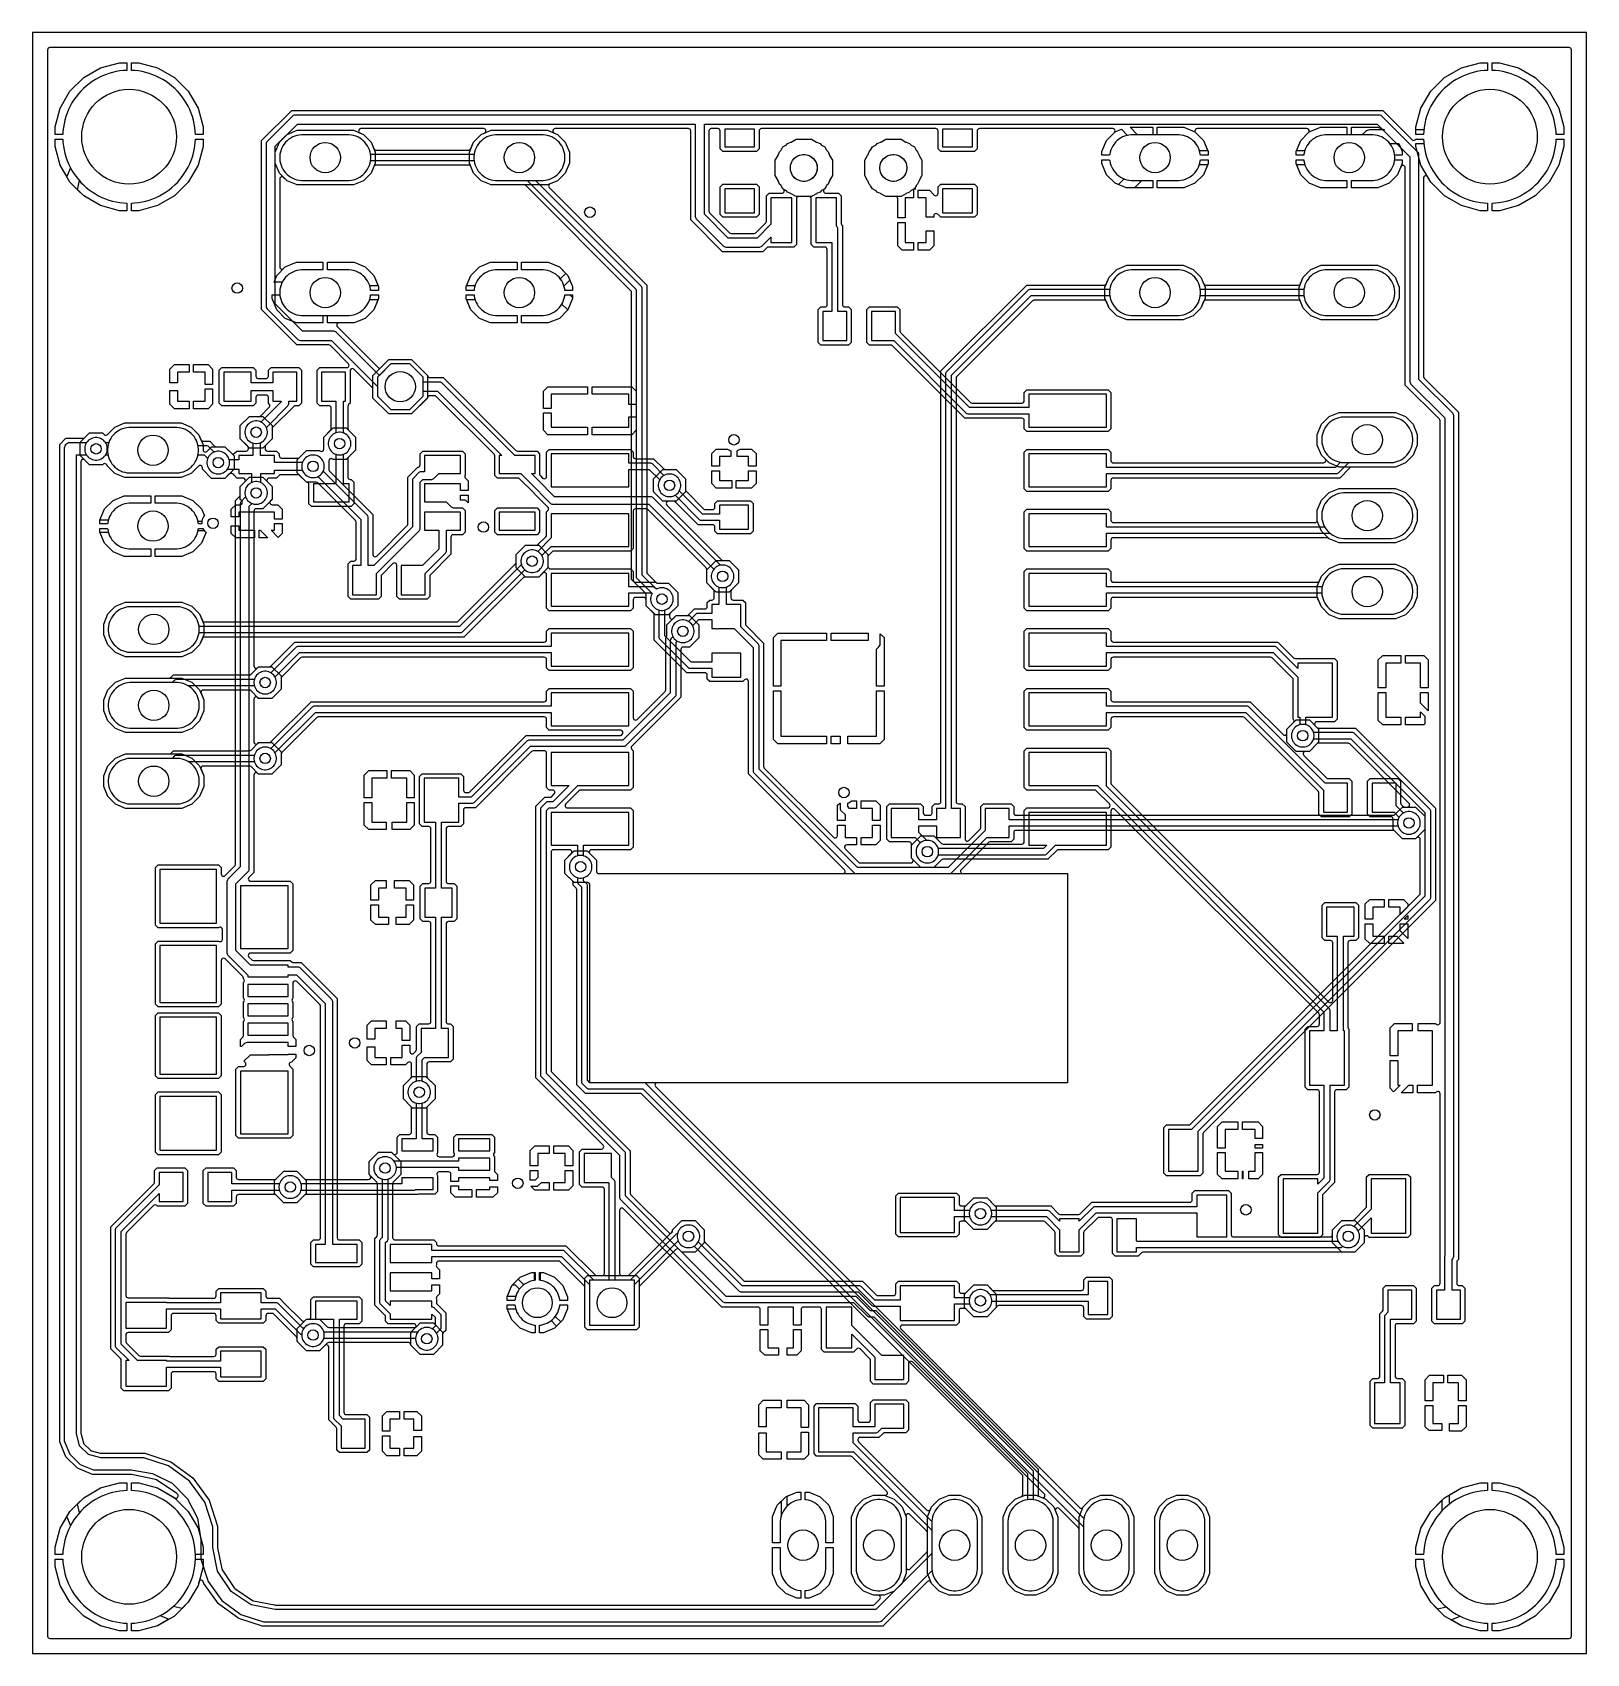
# Model space of a CAD drawing. Header units: millimetres. Extents: x 0 to 52.1, y 0 to 54.3.
import ezdxf

# ---------------------------------------------------------------- set-up
doc = ezdxf.new("R2010")
doc.units = ezdxf.units.MM

msp = doc.modelspace()

# ---------------------------------------------------------------- linework, layer by layer
at = {"layer": '16_copper'}
for points in [[(51.496, 0.514), (51.521, 0.531), (51.537, 0.557), (51.542, 0.584), (51.542, 53.696), (51.536, 53.726), (51.519, 53.751), (51.493, 53.767), (51.466, 53.772), (0.584, 53.772), (0.554, 53.766), (0.529, 53.749), (0.513, 53.723), (0.508, 53.696), (0.508, 0.584), (0.514, 0.554), (0.531, 0.529), (0.557, 0.513), (0.584, 0.508), (51.466, 0.508)], [(0.762, 50.864), (0.762, 51.114), (0.931, 51.743), (1.257, 52.308), (1.718, 52.769), (2.283, 53.095), (2.912, 53.264), (3.162, 53.264), (3.162, 53.009), (3.052, 53.003), (2.928, 52.989), (2.805, 52.968), (2.683, 52.94), (2.563, 52.906), (2.446, 52.865), (2.33, 52.817), (2.218, 52.763), (2.109, 52.703), (2.003, 52.636), (1.902, 52.564), (1.804, 52.486), (1.711, 52.403), (1.623, 52.315), (1.54, 52.222), (1.462, 52.124), (1.39, 52.023), (1.323, 51.917), (1.263, 51.808), (1.209, 51.696), (1.161, 51.58), (1.12, 51.463), (1.086, 51.343), (1.058, 51.221), (1.037, 51.098), (1.023, 50.974), (1.017, 50.864)], [(5.46, 50.864), (5.454, 50.974), (5.44, 51.098), (5.419, 51.221), (5.391, 51.343), (5.357, 51.463), (5.316, 51.58), (5.268, 51.696), (5.214, 51.808), (5.154, 51.917), (5.087, 52.023), (5.015, 52.124), (4.937, 52.222), (4.854, 52.315), (4.766, 52.403), (4.673, 52.486), (4.575, 52.564), (4.474, 52.636), (4.368, 52.703), (4.259, 52.763), (4.147, 52.817), (4.031, 52.865), (3.914, 52.906), (3.794, 52.94), (3.672, 52.968), (3.549, 52.989), (3.425, 53.003), (3.315, 53.009), (3.315, 53.264), (3.565, 53.264), (4.194, 53.095), (4.759, 52.769), (5.22, 52.308), (5.546, 51.743), (5.715, 51.114), (5.715, 50.864)], [(46.335, 51.016), (46.335, 51.114), (46.504, 51.743), (46.83, 52.308), (47.291, 52.769), (47.856, 53.095), (48.485, 53.264), (48.735, 53.264), (48.735, 53.009), (48.625, 53.003), (48.501, 52.989), (48.378, 52.968), (48.256, 52.94), (48.136, 52.906), (48.019, 52.865), (47.903, 52.817), (47.791, 52.763), (47.682, 52.703), (47.576, 52.636), (47.475, 52.564), (47.377, 52.486), (47.284, 52.403), (47.196, 52.315), (47.113, 52.222), (47.035, 52.124), (46.963, 52.023), (46.896, 51.917), (46.836, 51.808), (46.782, 51.696), (46.734, 51.58), (46.693, 51.463), (46.659, 51.343), (46.631, 51.221), (46.61, 51.098), (46.601, 51.016)], [(51.033, 50.864), (51.027, 50.974), (51.013, 51.098), (50.992, 51.221), (50.964, 51.343), (50.93, 51.463), (50.889, 51.58), (50.841, 51.696), (50.787, 51.808), (50.727, 51.917), (50.66, 52.023), (50.588, 52.124), (50.51, 52.222), (50.427, 52.315), (50.339, 52.403), (50.246, 52.486), (50.148, 52.564), (50.047, 52.636), (49.941, 52.703), (49.832, 52.763), (49.72, 52.817), (49.604, 52.865), (49.487, 52.906), (49.367, 52.94), (49.245, 52.968), (49.122, 52.989), (48.998, 53.003), (48.888, 53.009), (48.888, 53.264), (49.138, 53.264), (49.767, 53.095), (50.332, 52.769), (50.793, 52.308), (51.119, 51.743), (51.288, 51.114), (51.288, 50.864)], [(35.819, 50.165), (35.819, 50.291), (35.974, 50.665), (36.26, 50.95), (36.469, 51.037), (36.673, 50.834), (36.65, 50.829), (36.578, 50.807), (36.509, 50.779), (36.443, 50.743), (36.381, 50.702), (36.323, 50.654), (36.27, 50.601), (36.223, 50.543), (36.181, 50.481), (36.146, 50.415), (36.117, 50.346), (36.095, 50.274), (36.081, 50.201), (36.077, 50.165)], [(37.015, 50.851), (36.761, 51.105), (37.521, 51.105), (37.521, 50.851)], [(39.086, 50.318), (39.078, 50.346), (39.049, 50.415), (39.014, 50.481), (38.972, 50.543), (38.925, 50.601), (38.872, 50.654), (38.814, 50.702), (38.752, 50.743), (38.685, 50.779), (38.616, 50.807), (38.545, 50.829), (38.471, 50.844), (38.397, 50.851), (37.673, 50.851), (37.673, 51.105), (38.561, 51.105), (38.935, 50.95), (39.221, 50.665), (39.364, 50.318)], [(42.333, 50.318), (42.476, 50.665), (42.762, 50.95), (43.136, 51.105), (44.023, 51.105), (44.023, 50.851), (43.3, 50.851), (43.226, 50.844), (43.152, 50.829), (43.081, 50.807), (43.011, 50.779), (42.945, 50.743), (42.883, 50.702), (42.825, 50.654), (42.772, 50.601), (42.725, 50.543), (42.683, 50.481), (42.648, 50.415), (42.619, 50.346), (42.611, 50.318)], [(44.745, 51.01), (44.71, 50.999), (44.678, 50.983), (44.649, 50.962), (44.538, 50.851), (44.176, 50.851), (44.176, 51.105), (45.064, 51.105), (45.278, 51.016), (44.78, 51.016)], [(2.912, 48.311), (2.283, 48.48), (1.718, 48.806), (1.257, 49.267), (0.931, 49.832), (0.762, 50.461), (0.762, 50.711), (1.017, 50.711), (1.023, 50.601), (1.037, 50.477), (1.058, 50.354), (1.086, 50.232), (1.12, 50.112), (1.161, 49.995), (1.209, 49.879), (1.263, 49.767), (1.323, 49.658), (1.39, 49.552), (1.462, 49.451), (1.54, 49.353), (1.623, 49.26), (1.711, 49.172), (1.804, 49.089), (1.902, 49.011), (2.003, 48.939), (2.109, 48.872), (2.218, 48.812), (2.33, 48.758), (2.446, 48.71), (2.563, 48.669), (2.683, 48.635), (2.805, 48.607), (2.928, 48.586), (3.052, 48.572), (3.162, 48.566), (3.162, 48.311)], [(3.315, 48.311), (3.315, 48.566), (3.425, 48.572), (3.549, 48.586), (3.672, 48.607), (3.794, 48.635), (3.914, 48.669), (4.031, 48.71), (4.147, 48.758), (4.259, 48.812), (4.368, 48.872), (4.474, 48.939), (4.575, 49.011), (4.673, 49.089), (4.766, 49.172), (4.854, 49.26), (4.937, 49.353), (5.015, 49.451), (5.087, 49.552), (5.154, 49.658), (5.214, 49.767), (5.268, 49.879), (5.316, 49.995), (5.357, 50.112), (5.391, 50.232), (5.419, 50.354), (5.44, 50.477), (5.454, 50.601), (5.46, 50.711), (5.715, 50.711), (5.715, 50.461), (5.546, 49.832), (5.22, 49.267), (4.759, 48.806), (4.194, 48.48), (3.565, 48.311)], [(33.246, 1.953), (32.91, 2.092), (32.652, 2.35), (32.513, 2.686), (32.513, 4.573), (32.652, 4.91), (32.91, 5.167), (33.126, 5.257), (33.152, 5.274), (33.168, 5.299), (33.173, 5.327), (33.173, 5.933), (33.167, 5.962), (33.151, 5.987), (20.402, 18.736), (20.377, 18.753), (20.348, 18.758), (18.521, 18.758), (18.233, 19.047), (18.233, 25.572), (18.227, 25.602), (18.211, 25.626), (18.106, 25.731), (18.106, 25.816), (18.1, 25.846), (18.084, 25.87), (17.829, 26.124), (17.829, 26.564), (18.14, 26.875), (18.58, 26.875), (18.89, 26.564), (18.89, 26.192), (18.896, 26.163), (18.914, 26.138), (18.939, 26.121), (18.967, 26.116), (27.143, 26.116), (27.173, 26.122), (27.198, 26.139), (27.214, 26.165), (27.219, 26.195), (27.212, 26.224), (27.197, 26.246), (23.982, 29.461), (23.982, 32.549), (23.976, 32.579), (23.959, 32.604), (23.933, 32.62), (23.903, 32.625), (23.874, 32.618), (23.852, 32.603), (23.791, 32.542), (22.691, 32.542), (22.602, 32.631), (22.602, 32.764), (22.596, 32.793), (22.578, 32.818), (22.553, 32.835), (22.525, 32.84), (21.919, 32.84), (20.828, 33.931), (20.828, 34.778), (20.822, 34.808), (20.806, 34.832), (20.551, 35.086), (20.551, 35.446), (20.545, 35.476), (20.529, 35.5), (20.066, 35.963), (20.066, 45.578), (20.06, 45.608), (20.044, 45.632), (16.523, 49.152), (16.498, 49.169), (16.47, 49.175), (15.365, 49.175), (15.029, 49.314), (14.772, 49.571), (14.682, 49.788), (14.665, 49.813), (14.64, 49.83), (14.612, 49.835), (11.504, 49.835), (11.474, 49.829), (11.449, 49.812), (11.434, 49.788), (11.344, 49.571), (11.087, 49.314), (10.751, 49.175), (8.863, 49.175), (8.527, 49.314), (8.27, 49.571), (8.13, 49.907), (8.13, 50.271), (8.27, 50.607), (8.527, 50.864), (8.863, 51.003), (10.751, 51.003), (11.087, 50.864), (11.344, 50.607), (11.434, 50.39), (11.451, 50.365), (11.476, 50.348), (11.504, 50.343), (14.612, 50.343), (14.641, 50.349), (14.666, 50.366), (14.682, 50.39), (14.772, 50.607), (15.029, 50.864), (15.365, 51.003), (17.253, 51.003), (17.589, 50.864), (17.846, 50.607), (17.986, 50.271), (17.986, 49.907), (17.846, 49.571), (17.589, 49.314), (17.335, 49.208), (17.31, 49.191), (17.293, 49.166), (17.288, 49.136), (17.294, 49.107), (17.31, 49.084), (20.574, 45.82), (20.574, 36.205), (20.58, 36.175), (20.596, 36.151), (20.888, 35.859), (20.914, 35.842), (20.942, 35.837), (21.302, 35.837), (21.613, 35.526), (21.613, 35.086), (21.358, 34.832), (21.342, 34.807), (21.336, 34.778), (21.336, 34.716), (21.342, 34.687), (21.359, 34.662), (21.385, 34.645), (21.415, 34.64), (21.444, 34.647), (21.466, 34.662), (21.563, 34.76), (21.923, 34.76), (21.953, 34.766), (21.977, 34.782), (22.173, 34.978), (22.525, 34.978), (22.555, 34.984), (22.58, 35.001), (22.597, 35.027), (22.602, 35.054), (22.602, 35.187), (22.691, 35.276), (22.758, 35.276), (22.788, 35.282), (22.813, 35.299), (22.829, 35.325), (22.835, 35.352), (22.835, 35.565), (22.829, 35.595), (22.812, 35.619), (22.583, 35.848), (22.583, 36.288), (22.894, 36.599), (23.334, 36.599), (23.645, 36.288), (23.645, 35.848), (23.416, 35.619), (23.399, 35.594), (23.393, 35.565), (23.393, 35.352), (23.399, 35.322), (23.417, 35.297), (23.442, 35.281), (23.47, 35.276), (23.791, 35.276), (23.88, 35.187), (23.88, 34.476), (23.886, 34.446), (23.903, 34.422), (24.49, 33.834), (24.49, 29.703), (24.496, 29.674), (24.512, 29.649), (26.831, 27.331), (26.856, 27.314), (26.886, 27.309), (26.915, 27.315), (26.94, 27.333), (26.956, 27.359), (26.961, 27.385), (26.961, 27.737), (27.215, 27.737), (27.215, 27.328), (27.599, 27.328), (27.599, 27.074), (27.272, 27.074), (27.242, 27.068), (27.217, 27.051), (27.201, 27.025), (27.196, 26.995), (27.203, 26.966), (27.218, 26.944), (27.667, 26.494), (27.693, 26.477), (27.721, 26.472), (29.416, 26.472), (29.446, 26.478), (29.471, 26.495), (29.487, 26.521), (29.492, 26.55), (29.485, 26.58), (29.47, 26.602), (29.441, 26.63), (29.441, 27.099), (29.435, 27.129), (29.418, 27.154), (29.393, 27.17), (29.365, 27.175), (28.701, 27.175), (28.612, 27.265), (28.612, 28.361), (28.701, 28.451), (29.748, 28.451), (29.837, 28.361), (29.837, 28.143), (29.843, 28.113), (29.86, 28.088), (29.886, 28.072), (29.913, 28.067), (30.053, 28.067), (30.083, 28.073), (30.108, 28.09), (30.124, 28.116), (30.129, 28.143), (30.129, 28.363), (30.218, 28.452), (30.351, 28.452), (30.38, 28.458), (30.405, 28.476), (30.422, 28.501), (30.427, 28.529), (30.427, 42.948), (33.301, 45.822), (35.9, 45.822), (35.93, 45.828), (35.955, 45.845), (35.97, 45.869), (36.06, 46.086), (36.317, 46.343), (36.653, 46.482), (38.541, 46.482), (38.877, 46.343), (39.134, 46.086), (39.274, 45.75), (39.274, 45.386), (39.134, 45.05), (38.877, 44.793), (38.541, 44.653), (36.653, 44.653), (36.317, 44.793), (36.06, 45.05), (35.97, 45.267), (35.953, 45.292), (35.928, 45.308), (35.9, 45.314), (33.543, 45.314), (33.513, 45.308), (33.489, 45.291), (30.957, 42.759), (30.94, 42.734), (30.935, 42.706), (30.935, 28.529), (30.941, 28.499), (30.958, 28.474), (30.984, 28.457), (31.011, 28.452), (31.143, 28.452), (31.233, 28.363), (31.233, 27.278), (31.239, 27.248), (31.256, 27.223), (31.281, 27.206), (31.311, 27.201), (31.341, 27.208), (31.363, 27.224), (31.737, 27.598), (31.754, 27.623), (31.759, 27.652), (31.759, 28.363), (31.849, 28.452), (32.774, 28.452), (32.863, 28.363), (32.863, 28.143), (32.869, 28.113), (32.886, 28.088), (32.912, 28.072), (32.939, 28.067), (45.573, 28.067), (45.603, 28.073), (45.627, 28.089), (45.881, 28.344), (46.048, 28.344), (46.078, 28.35), (46.103, 28.367), (46.119, 28.392), (46.124, 28.422), (46.117, 28.452), (46.102, 28.474), (44.118, 30.458), (44.093, 30.474), (44.064, 30.48), (43.073, 30.48), (43.043, 30.474), (43.019, 30.458), (42.765, 30.203), (42.325, 30.203), (42.014, 30.514), (42.014, 30.954), (42.325, 31.265), (42.765, 31.265), (43.019, 31.01), (43.044, 30.994), (43.073, 30.988), (44.306, 30.988), (46.987, 28.307), (46.987, 25.212), (39.222, 17.446), (39.205, 17.421), (39.199, 17.392), (39.199, 16.085), (39.11, 15.996), (37.984, 15.996), (37.895, 16.085), (37.895, 17.611), (37.984, 17.7), (38.726, 17.7), (38.756, 17.706), (38.78, 17.723), (46.457, 25.4), (46.474, 25.425), (46.479, 25.454), (46.479, 27.257), (46.473, 27.287), (46.456, 27.312), (46.43, 27.328), (46.401, 27.333), (46.371, 27.326), (46.349, 27.311), (46.321, 27.282), (45.881, 27.282), (45.627, 27.537), (45.602, 27.553), (45.573, 27.559), (32.939, 27.559), (32.909, 27.553), (32.884, 27.536), (32.868, 27.51), (32.863, 27.483), (32.863, 27.263), (32.774, 27.174), (32.063, 27.174), (32.033, 27.168), (32.009, 27.151), (31.104, 26.246), (31.087, 26.221), (31.081, 26.191), (31.088, 26.162), (31.106, 26.137), (31.131, 26.121), (31.158, 26.116), (34.666, 26.116), (34.67, 26.116), (34.67, 26.116), (34.671, 26.11), (34.671, 19.119), (34.671, 19.115), (34.671, 19.115), (34.665, 19.114), (20.926, 19.114), (20.897, 19.108), (20.872, 19.091), (20.855, 19.065), (20.85, 19.035), (20.857, 19.006), (20.873, 18.984), (33.681, 6.175), (33.681, 5.327), (33.688, 5.297), (33.705, 5.272), (33.729, 5.257), (33.945, 5.167), (34.203, 4.91), (34.342, 4.573), (34.342, 2.686), (34.203, 2.35), (33.945, 2.092), (33.609, 1.953)], [(20.415, 45.754), (20.401, 45.777), (16.852, 49.327), (17.109, 49.327), (17.183, 49.334), (17.256, 49.349), (17.328, 49.371), (17.397, 49.399), (17.463, 49.435), (17.526, 49.476), (17.583, 49.524), (17.636, 49.577), (17.684, 49.635), (17.726, 49.697), (17.761, 49.763), (17.789, 49.832), (17.811, 49.904), (17.826, 49.977), (17.833, 50.052), (17.833, 50.126), (17.826, 50.201), (17.811, 50.274), (17.789, 50.346), (17.761, 50.415), (17.726, 50.481), (17.684, 50.543), (17.636, 50.601), (17.583, 50.654), (17.526, 50.702), (17.463, 50.743), (17.397, 50.779), (17.328, 50.807), (17.256, 50.829), (17.183, 50.844), (17.109, 50.851), (15.51, 50.851), (15.435, 50.844), (15.362, 50.829), (15.29, 50.807), (15.221, 50.779), (15.155, 50.743), (15.093, 50.702), (15.035, 50.654), (14.982, 50.601), (14.934, 50.543), (14.893, 50.481), (14.857, 50.415), (14.829, 50.346), (14.807, 50.274), (14.792, 50.201), (14.791, 50.191), (11.324, 50.191), (11.323, 50.201), (11.309, 50.274), (11.287, 50.346), (11.258, 50.415), (11.223, 50.481), (11.182, 50.543), (11.134, 50.601), (11.081, 50.654), (11.023, 50.702), (10.961, 50.743), (10.895, 50.779), (10.826, 50.807), (10.754, 50.829), (10.681, 50.844), (10.606, 50.851), (9.007, 50.851), (8.933, 50.844), (8.859, 50.829), (8.788, 50.807), (8.719, 50.779), (8.653, 50.743), (8.59, 50.702), (8.532, 50.654), (8.479, 50.601), (8.432, 50.543), (8.39, 50.481), (8.355, 50.415), (8.326, 50.346), (8.305, 50.274), (8.29, 50.201), (8.283, 50.126), (8.283, 50.052), (8.29, 49.977), (8.305, 49.904), (8.326, 49.832), (8.355, 49.763), (8.39, 49.697), (8.432, 49.635), (8.479, 49.577), (8.532, 49.524), (8.59, 49.476), (8.653, 49.435), (8.719, 49.399), (8.788, 49.371), (8.859, 49.349), (8.933, 49.334), (9.007, 49.327), (10.606, 49.327), (10.681, 49.334), (10.754, 49.349), (10.826, 49.371), (10.895, 49.399), (10.961, 49.435), (11.023, 49.476), (11.081, 49.524), (11.134, 49.577), (11.182, 49.635), (11.223, 49.697), (11.258, 49.763), (11.287, 49.832), (11.309, 49.904), (11.323, 49.977), (11.324, 49.987), (14.791, 49.987), (14.792, 49.977), (14.807, 49.904), (14.829, 49.832), (14.857, 49.763), (14.893, 49.697), (14.934, 49.635), (14.982, 49.577), (15.035, 49.524), (15.093, 49.476), (15.155, 49.435), (15.221, 49.399), (15.29, 49.371), (15.362, 49.349), (15.435, 49.334), (15.51, 49.327), (16.564, 49.327), (20.218, 45.673), (20.218, 36.055), (20.225, 36.029), (20.239, 36.006), (20.753, 35.492), (20.742, 35.474), (20.723, 35.428), (20.71, 35.38), (20.704, 35.331), (20.704, 35.281), (20.71, 35.232), (20.723, 35.184), (20.742, 35.138), (20.767, 35.095), (20.797, 35.056), (20.832, 35.021), (20.871, 34.991), (20.914, 34.966), (20.96, 34.947), (20.98, 34.942), (20.98, 34.023), (20.987, 33.997), (21.001, 33.974), (21.962, 33.013), (21.985, 32.999), (22.011, 32.992), (22.754, 32.992), (22.754, 32.694), (23.728, 32.694), (23.728, 33.493), (22.754, 33.493), (22.754, 33.195), (22.066, 33.195), (21.184, 34.078), (21.184, 34.942), (21.204, 34.947), (21.25, 34.966), (21.293, 34.991), (21.332, 35.021), (21.367, 35.056), (21.397, 35.095), (21.422, 35.138), (21.441, 35.184), (21.454, 35.232), (21.46, 35.281), (21.46, 35.331), (21.454, 35.38), (21.441, 35.428), (21.422, 35.474), (21.397, 35.517), (21.367, 35.556), (21.332, 35.591), (21.293, 35.621), (21.25, 35.646), (21.204, 35.665), (21.156, 35.678), (21.107, 35.684), (21.057, 35.684), (21.008, 35.678), (20.96, 35.665), (20.914, 35.646), (20.896, 35.635), (20.422, 36.11), (20.422, 45.728)], [(25.578, 48.786), (25.414, 48.881), (25.405, 48.885), (25.292, 48.932), (25.253, 48.971), (25.237, 48.983), (25.133, 49.043), (25.073, 49.147), (25.061, 49.163), (25.022, 49.202), (24.975, 49.315), (24.971, 49.324), (24.876, 49.488), (24.876, 50.001), (24.971, 50.164), (24.975, 50.173), (25.022, 50.287), (25.061, 50.325), (25.073, 50.341), (25.133, 50.446), (25.237, 50.506), (25.253, 50.518), (25.292, 50.556), (25.405, 50.603), (25.414, 50.608), (25.578, 50.702), (26.091, 50.702), (26.254, 50.608), (26.263, 50.603), (26.377, 50.556), (26.415, 50.518), (26.431, 50.506), (26.536, 50.446), (26.596, 50.341), (26.608, 50.325), (26.646, 50.287), (26.693, 50.173), (26.698, 50.164), (26.792, 50.001), (26.792, 49.488), (26.698, 49.324), (26.693, 49.315), (26.646, 49.202), (26.608, 49.163), (26.596, 49.147), (26.536, 49.043), (26.431, 48.983), (26.415, 48.971), (26.377, 48.932), (26.263, 48.885), (26.254, 48.881), (26.091, 48.786)], [(28.578, 48.786), (28.414, 48.881), (28.405, 48.885), (28.292, 48.932), (28.253, 48.971), (28.237, 48.983), (28.133, 49.043), (28.073, 49.147), (28.061, 49.163), (28.022, 49.202), (27.975, 49.315), (27.971, 49.324), (27.876, 49.488), (27.876, 50.001), (27.971, 50.164), (27.975, 50.173), (28.022, 50.287), (28.061, 50.325), (28.073, 50.341), (28.133, 50.446), (28.237, 50.506), (28.253, 50.518), (28.292, 50.556), (28.405, 50.603), (28.414, 50.608), (28.578, 50.702), (29.091, 50.702), (29.254, 50.608), (29.263, 50.603), (29.377, 50.556), (29.415, 50.518), (29.431, 50.506), (29.536, 50.446), (29.596, 50.341), (29.608, 50.325), (29.646, 50.287), (29.693, 50.173), (29.698, 50.164), (29.792, 50.001), (29.792, 49.488), (29.698, 49.324), (29.693, 49.315), (29.646, 49.202), (29.608, 49.163), (29.596, 49.147), (29.536, 49.043), (29.431, 48.983), (29.415, 48.971), (29.377, 48.932), (29.263, 48.885), (29.254, 48.881), (29.091, 48.786)], [(45.62, 50.165), (45.616, 50.201), (45.602, 50.274), (45.58, 50.346), (45.551, 50.415), (45.516, 50.481), (45.474, 50.543), (45.462, 50.559), (45.767, 50.559), (45.878, 50.291), (45.878, 50.165)], [(48.485, 48.311), (47.856, 48.48), (47.291, 48.806), (46.83, 49.267), (46.504, 49.832), (46.335, 50.461), (46.335, 50.559), (46.601, 50.559), (46.61, 50.477), (46.631, 50.354), (46.659, 50.232), (46.693, 50.112), (46.734, 49.995), (46.782, 49.879), (46.836, 49.767), (46.896, 49.658), (46.963, 49.552), (47.035, 49.451), (47.113, 49.353), (47.196, 49.26), (47.284, 49.172), (47.377, 49.089), (47.475, 49.011), (47.576, 48.939), (47.682, 48.872), (47.791, 48.812), (47.903, 48.758), (48.019, 48.71), (48.136, 48.669), (48.256, 48.635), (48.378, 48.607), (48.501, 48.586), (48.625, 48.572), (48.735, 48.566), (48.735, 48.311)], [(48.888, 48.311), (48.888, 48.566), (48.998, 48.572), (49.122, 48.586), (49.245, 48.607), (49.367, 48.635), (49.487, 48.669), (49.604, 48.71), (49.72, 48.758), (49.832, 48.812), (49.941, 48.872), (50.047, 48.939), (50.148, 49.011), (50.246, 49.089), (50.339, 49.172), (50.427, 49.26), (50.51, 49.353), (50.588, 49.451), (50.66, 49.552), (50.727, 49.658), (50.787, 49.767), (50.841, 49.879), (50.889, 49.995), (50.93, 50.112), (50.964, 50.232), (50.992, 50.354), (51.013, 50.477), (51.027, 50.601), (51.033, 50.711), (51.288, 50.711), (51.288, 50.461), (51.119, 49.832), (50.793, 49.267), (50.332, 48.806), (49.767, 48.48), (49.138, 48.311)], [(36.633, 49.073), (36.26, 49.228), (35.974, 49.513), (35.819, 49.887), (35.819, 50.013), (36.077, 50.013), (36.081, 49.977), (36.095, 49.904), (36.117, 49.832), (36.146, 49.763), (36.181, 49.697), (36.223, 49.635), (36.27, 49.577), (36.323, 49.524), (36.381, 49.476), (36.443, 49.435), (36.509, 49.399), (36.578, 49.371), (36.65, 49.349), (36.723, 49.334), (36.798, 49.327), (37.521, 49.327), (37.521, 49.073)], [(44.176, 49.073), (44.176, 49.327), (44.899, 49.327), (44.974, 49.334), (45.047, 49.349), (45.119, 49.371), (45.188, 49.399), (45.254, 49.435), (45.316, 49.476), (45.374, 49.524), (45.427, 49.577), (45.474, 49.635), (45.516, 49.697), (45.551, 49.763), (45.58, 49.832), (45.602, 49.904), (45.616, 49.977), (45.62, 50.013), (45.878, 50.013), (45.878, 49.887), (45.723, 49.513), (45.437, 49.228), (45.064, 49.073)], [(37.673, 49.073), (37.673, 49.327), (38.397, 49.327), (38.471, 49.334), (38.545, 49.349), (38.616, 49.371), (38.685, 49.399), (38.752, 49.435), (38.814, 49.476), (38.872, 49.524), (38.925, 49.577), (38.972, 49.635), (39.014, 49.697), (39.049, 49.763), (39.078, 49.832), (39.086, 49.86), (39.364, 49.86), (39.221, 49.513), (38.935, 49.228), (38.561, 49.073)], [(43.136, 49.073), (42.762, 49.228), (42.476, 49.513), (42.333, 49.86), (42.611, 49.86), (42.619, 49.832), (42.648, 49.763), (42.683, 49.697), (42.725, 49.635), (42.772, 49.577), (42.825, 49.524), (42.883, 49.476), (42.945, 49.435), (43.011, 49.399), (43.081, 49.371), (43.152, 49.349), (43.226, 49.334), (43.3, 49.327), (44.023, 49.327), (44.023, 49.073)], [(8.092, 45.923), (8.183, 46.143), (8.469, 46.429), (8.843, 46.584), (9.731, 46.584), (9.731, 46.33), (9.007, 46.33), (8.933, 46.322), (8.859, 46.308), (8.788, 46.286), (8.719, 46.257), (8.653, 46.222), (8.59, 46.181), (8.532, 46.133), (8.479, 46.08), (8.432, 46.022), (8.39, 45.96), (8.371, 45.923)], [(11.327, 45.644), (11.323, 45.68), (11.309, 45.753), (11.287, 45.825), (11.258, 45.894), (11.223, 45.96), (11.182, 46.022), (11.134, 46.08), (11.081, 46.133), (11.023, 46.181), (10.961, 46.222), (10.895, 46.257), (10.826, 46.286), (10.754, 46.308), (10.681, 46.322), (10.606, 46.33), (9.883, 46.33), (9.883, 46.584), (10.771, 46.584), (11.144, 46.429), (11.43, 46.143), (11.585, 45.77), (11.585, 45.644)], [(14.531, 45.644), (14.531, 45.77), (14.686, 46.143), (14.972, 46.429), (15.345, 46.584), (16.233, 46.584), (16.233, 46.33), (15.51, 46.33), (15.435, 46.322), (15.362, 46.308), (15.29, 46.286), (15.221, 46.257), (15.155, 46.222), (15.093, 46.181), (15.035, 46.133), (14.982, 46.08), (14.934, 46.022), (14.893, 45.96), (14.857, 45.894), (14.829, 45.825), (14.807, 45.753), (14.792, 45.68), (14.789, 45.644)], [(17.829, 45.644), (17.826, 45.68), (17.811, 45.753), (17.789, 45.825), (17.761, 45.894), (17.726, 45.96), (17.684, 46.022), (17.636, 46.08), (17.583, 46.133), (17.526, 46.181), (17.463, 46.222), (17.397, 46.257), (17.328, 46.286), (17.256, 46.308), (17.183, 46.322), (17.109, 46.33), (16.385, 46.33), (16.385, 46.584), (17.273, 46.584), (17.647, 46.429), (17.932, 46.143), (18.087, 45.77), (18.087, 45.644)], [(33.367, 45.662), (33.344, 45.649), (30.6, 42.905), (30.586, 42.882), (30.579, 42.856), (30.579, 28.3), (30.281, 28.3), (30.281, 27.915), (29.685, 27.915), (29.685, 28.298), (28.764, 28.298), (28.764, 27.328), (29.566, 27.328), (29.743, 27.151), (29.722, 27.135), (29.687, 27.1), (29.657, 27.061), (29.632, 27.018), (29.613, 26.972), (29.6, 26.924), (29.594, 26.875), (29.594, 26.825), (29.6, 26.776), (29.613, 26.728), (29.632, 26.682), (29.657, 26.64), (29.687, 26.6), (29.722, 26.565), (29.761, 26.535), (29.804, 26.51), (29.85, 26.491), (29.898, 26.478), (29.947, 26.472), (29.997, 26.472), (30.046, 26.478), (30.094, 26.491), (30.14, 26.51), (30.183, 26.535), (30.222, 26.565), (30.257, 26.6), (30.287, 26.64), (30.312, 26.682), (30.331, 26.728), (30.344, 26.776), (30.35, 26.825), (30.35, 26.875), (30.344, 26.924), (30.331, 26.972), (30.312, 27.018), (30.287, 27.061), (30.257, 27.1), (30.222, 27.135), (30.183, 27.165), (30.14, 27.19), (30.094, 27.209), (30.046, 27.222), (29.997, 27.228), (29.953, 27.228), (29.685, 27.496), (29.685, 27.711), (30.281, 27.711), (30.281, 27.326), (31.08, 27.326), (31.08, 28.3), (30.782, 28.3), (30.782, 42.8), (33.448, 45.466), (36.08, 45.466), (36.081, 45.456), (36.095, 45.382), (36.117, 45.311), (36.146, 45.242), (36.181, 45.176), (36.223, 45.113), (36.27, 45.055), (36.323, 45.003), (36.381, 44.955), (36.443, 44.913), (36.509, 44.878), (36.578, 44.849), (36.65, 44.828), (36.723, 44.813), (36.798, 44.806), (38.397, 44.806), (38.471, 44.813), (38.545, 44.828), (38.616, 44.849), (38.685, 44.878), (38.752, 44.913), (38.814, 44.955), (38.872, 45.003), (38.925, 45.055), (38.972, 45.113), (39.014, 45.176), (39.049, 45.242), (39.078, 45.311), (39.099, 45.382), (39.114, 45.456), (39.121, 45.53), (39.121, 45.605), (39.114, 45.68), (39.099, 45.753), (39.078, 45.825), (39.049, 45.894), (39.014, 45.96), (38.972, 46.022), (38.925, 46.08), (38.872, 46.133), (38.814, 46.181), (38.752, 46.222), (38.685, 46.257), (38.616, 46.286), (38.545, 46.308), (38.471, 46.322), (38.397, 46.33), (36.798, 46.33), (36.723, 46.322), (36.65, 46.308), (36.578, 46.286), (36.509, 46.257), (36.443, 46.222), (36.381, 46.181), (36.323, 46.133), (36.27, 46.08), (36.223, 46.022), (36.181, 45.96), (36.146, 45.894), (36.117, 45.825), (36.095, 45.753), (36.081, 45.68), (36.08, 45.669), (33.393, 45.669)], [(43.156, 44.653), (42.82, 44.793), (42.562, 45.05), (42.423, 45.386), (42.423, 45.75), (42.562, 46.086), (42.82, 46.343), (43.156, 46.482), (45.044, 46.482), (45.38, 46.343), (45.637, 46.086), (45.776, 45.75), (45.776, 45.386), (45.637, 45.05), (45.38, 44.793), (45.044, 44.653)], [(44.974, 44.813), (45.047, 44.828), (45.119, 44.849), (45.188, 44.878), (45.254, 44.913), (45.316, 44.955), (45.374, 45.003), (45.427, 45.055), (45.474, 45.113), (45.516, 45.176), (45.551, 45.242), (45.58, 45.311), (45.602, 45.382), (45.616, 45.456), (45.624, 45.53), (45.624, 45.605), (45.616, 45.68), (45.602, 45.753), (45.58, 45.825), (45.551, 45.894), (45.516, 45.96), (45.474, 46.022), (45.427, 46.08), (45.374, 46.133), (45.316, 46.181), (45.254, 46.222), (45.188, 46.257), (45.119, 46.286), (45.047, 46.308), (44.974, 46.322), (44.899, 46.33), (43.3, 46.33), (43.226, 46.322), (43.152, 46.308), (43.081, 46.286), (43.011, 46.257), (42.945, 46.222), (42.883, 46.181), (42.825, 46.133), (42.772, 46.08), (42.725, 46.022), (42.683, 45.96), (42.648, 45.894), (42.619, 45.825), (42.598, 45.753), (42.583, 45.68), (42.576, 45.605), (42.576, 45.53), (42.583, 45.456), (42.598, 45.382), (42.619, 45.311), (42.648, 45.242), (42.683, 45.176), (42.725, 45.113), (42.772, 45.055), (42.825, 45.003), (42.883, 44.955), (42.945, 44.913), (43.011, 44.878), (43.081, 44.849), (43.152, 44.828), (43.226, 44.813), (43.3, 44.806), (44.899, 44.806)], [(8.843, 44.552), (8.469, 44.706), (8.183, 44.992), (8.029, 45.366), (8.029, 45.492), (8.287, 45.492), (8.29, 45.456), (8.305, 45.382), (8.326, 45.311), (8.355, 45.242), (8.39, 45.176), (8.432, 45.113), (8.479, 45.055), (8.532, 45.003), (8.59, 44.955), (8.653, 44.913), (8.719, 44.878), (8.788, 44.849), (8.859, 44.828), (8.933, 44.813), (9.007, 44.806), (9.731, 44.806), (9.731, 44.552)], [(9.883, 44.552), (9.883, 44.806), (10.606, 44.806), (10.681, 44.813), (10.754, 44.828), (10.826, 44.849), (10.895, 44.878), (10.961, 44.913), (11.023, 44.955), (11.081, 45.003), (11.134, 45.055), (11.182, 45.113), (11.223, 45.176), (11.258, 45.242), (11.287, 45.311), (11.309, 45.382), (11.323, 45.456), (11.327, 45.492), (11.585, 45.492), (11.585, 45.366), (11.43, 44.992), (11.144, 44.706), (10.771, 44.552)], [(15.345, 44.552), (14.972, 44.706), (14.686, 44.992), (14.531, 45.366), (14.531, 45.492), (14.789, 45.492), (14.792, 45.456), (14.807, 45.382), (14.829, 45.311), (14.857, 45.242), (14.893, 45.176), (14.934, 45.113), (14.982, 45.055), (15.035, 45.003), (15.093, 44.955), (15.155, 44.913), (15.221, 44.878), (15.29, 44.849), (15.362, 44.828), (15.435, 44.813), (15.51, 44.806), (16.233, 44.806), (16.233, 44.552)], [(16.385, 44.552), (16.385, 44.806), (17.109, 44.806), (17.183, 44.813), (17.256, 44.828), (17.328, 44.849), (17.397, 44.878), (17.463, 44.913), (17.526, 44.955), (17.583, 45.003), (17.636, 45.055), (17.684, 45.113), (17.726, 45.176), (17.761, 45.242), (17.789, 45.311), (17.811, 45.382), (17.826, 45.456), (17.829, 45.492), (18.087, 45.492), (18.087, 45.366), (17.932, 44.992), (17.647, 44.706), (17.273, 44.552)], [(11.94, 41.504), (11.405, 42.039), (11.405, 42.797), (11.94, 43.332), (12.698, 43.332), (13.233, 42.797), (13.233, 42.039), (12.698, 41.504)], [(13.081, 42.102), (13.081, 42.734), (12.635, 43.18), (12.003, 43.18), (11.557, 42.734), (11.557, 42.102), (12.003, 41.656), (12.635, 41.656)], [(3.315, 0.762), (3.315, 1.017), (3.425, 1.023), (3.549, 1.037), (3.672, 1.058), (3.794, 1.086), (3.914, 1.12), (4.031, 1.161), (4.147, 1.209), (4.259, 1.263), (4.368, 1.323), (4.474, 1.39), (4.575, 1.462), (4.673, 1.54), (4.766, 1.623), (4.854, 1.711), (4.937, 1.804), (5.015, 1.902), (5.087, 2.003), (5.154, 2.109), (5.214, 2.218), (5.268, 2.33), (5.316, 2.446), (5.357, 2.563), (5.391, 2.683), (5.419, 2.805), (5.44, 2.928), (5.454, 3.052), (5.461, 3.176), (5.461, 3.301), (5.454, 3.425), (5.44, 3.549), (5.419, 3.672), (5.391, 3.794), (5.357, 3.914), (5.316, 4.031), (5.268, 4.147), (5.214, 4.259), (5.154, 4.368), (5.087, 4.474), (5.015, 4.575), (4.937, 4.673), (4.854, 4.766), (4.766, 4.854), (4.673, 4.937), (4.575, 5.015), (4.474, 5.087), (4.368, 5.154), (4.259, 5.214), (4.147, 5.268), (4.031, 5.316), (3.914, 5.357), (3.794, 5.391), (3.672, 5.419), (3.549, 5.44), (3.425, 5.454), (3.315, 5.46), (3.315, 5.715), (3.565, 5.715), (4.194, 5.546), (4.768, 5.215), (4.796, 5.206), (4.827, 5.208), (4.854, 5.222), (4.873, 5.245), (4.882, 5.274), (4.878, 5.304), (4.869, 5.324), (4.856, 5.343), (4.835, 5.364), (4.151, 5.821), (4.124, 5.832), (3.317, 5.993), (3.302, 5.994), (2.013, 5.994), (1.509, 6.203), (1.123, 6.589), (0.914, 7.093), (0.914, 40.485), (1.123, 40.694), (1.704, 40.694), (1.734, 40.7), (1.758, 40.716), (1.911, 40.869), (2.351, 40.869), (2.402, 40.817), (2.427, 40.8), (2.457, 40.795), (2.487, 40.801), (2.51, 40.817), (2.759, 41.066), (3.095, 41.205), (4.982, 41.205), (5.319, 41.066), (5.576, 40.809), (5.715, 40.473), (5.715, 40.304), (5.721, 40.275), (5.738, 40.25), (5.764, 40.233), (5.794, 40.228), (5.823, 40.235), (5.845, 40.25), (6.003, 40.409), (6.443, 40.409), (6.665, 40.187), (6.69, 40.17), (6.72, 40.165), (6.749, 40.171), (6.772, 40.187), (6.85, 40.264), (7.157, 40.264), (7.187, 40.27), (7.212, 40.288), (7.228, 40.313), (7.234, 40.341), (7.234, 40.371), (7.228, 40.401), (7.211, 40.425), (6.962, 40.674), (6.962, 41.114), (7.273, 41.425), (7.713, 41.425), (8.024, 41.114), (8.024, 40.674), (7.815, 40.465), (7.798, 40.44), (7.792, 40.411), (7.792, 40.341), (7.798, 40.311), (7.816, 40.286), (7.841, 40.27), (7.869, 40.264), (8.176, 40.264), (8.265, 40.175), (8.265, 40.107), (8.271, 40.077), (8.289, 40.052), (8.314, 40.036), (8.342, 40.03), (8.895, 40.03), (8.925, 40.036), (8.949, 40.053), (9.178, 40.282), (9.618, 40.282), (9.626, 40.273), (9.652, 40.256), (9.681, 40.251), (9.711, 40.257), (9.736, 40.275), (9.752, 40.301), (9.756, 40.327), (9.756, 40.733), (10.067, 41.044), (10.507, 41.044), (10.818, 40.733), (10.818, 40.293), (10.589, 40.064), (10.572, 40.039), (10.566, 40.01), (10.566, 39.391), (10.572, 39.361), (10.59, 39.336), (10.615, 39.32), (10.643, 39.314), (10.676, 39.314), (10.765, 39.225), (10.765, 38.499), (10.676, 38.41), (9.35, 38.41), (9.261, 38.499), (9.261, 39.144), (9.255, 39.174), (9.237, 39.199), (9.212, 39.215), (9.184, 39.22), (9.178, 39.22), (8.949, 39.449), (8.924, 39.466), (8.895, 39.472), (8.32, 39.472), (8.29, 39.466), (8.266, 39.449), (8.176, 39.36), (7.93, 39.36), (7.9, 39.354), (7.875, 39.336), (7.859, 39.311), (7.854, 39.281), (7.861, 39.251), (7.876, 39.23), (8.024, 39.082), (8.024, 38.642), (7.977, 38.596), (7.961, 38.571), (7.955, 38.541), (7.962, 38.511), (7.979, 38.487), (8.005, 38.471), (8.031, 38.466), (8.218, 38.466), (8.367, 38.317), (8.367, 37.988), (8.113, 37.988), (8.113, 38.212), (6.913, 38.212), (6.913, 38.064), (6.659, 38.064), (6.659, 38.317), (6.808, 38.466), (6.955, 38.466), (6.984, 38.472), (7.009, 38.489), (7.026, 38.515), (7.031, 38.545), (7.024, 38.574), (7.009, 38.596), (6.962, 38.642), (6.962, 39.082), (7.11, 39.23), (7.127, 39.255), (7.132, 39.285), (7.126, 39.314), (7.108, 39.339), (7.083, 39.355), (7.056, 39.36), (6.85, 39.36), (6.756, 39.453), (6.755, 39.461), (6.737, 39.486), (6.712, 39.502), (6.684, 39.507), (6.634, 39.507), (6.604, 39.501), (6.58, 39.485), (6.443, 39.347), (6.003, 39.347), (5.692, 39.658), (5.692, 39.705), (5.686, 39.735), (5.669, 39.76), (5.644, 39.776), (5.614, 39.782), (5.584, 39.775), (5.562, 39.759), (5.319, 39.516), (4.982, 39.376), (3.095, 39.376), (2.759, 39.516), (2.501, 39.773), (2.491, 39.799), (2.474, 39.824), (2.448, 39.84), (2.419, 39.846), (2.389, 39.839), (2.366, 39.823), (2.351, 39.807), (1.911, 39.807), (1.758, 39.96), (1.733, 39.977), (1.704, 39.982), (1.702, 39.982), (1.672, 39.976), (1.647, 39.959), (1.631, 39.934), (1.626, 39.906), (1.626, 7.366), (1.628, 7.346), (1.706, 7.054), (1.726, 7.02), (1.94, 6.806), (1.974, 6.786), (2.266, 6.708), (2.286, 6.706), (3.761, 6.706), (4.633, 6.422), (5.375, 5.883), (5.914, 5.141), (6.198, 4.269), (6.198, 3.556), (6.199, 3.541), (6.34, 2.832), (6.352, 2.804), (6.754, 2.203), (6.775, 2.182), (7.376, 1.78), (7.404, 1.768), (8.113, 1.627), (8.128, 1.626), (28.152, 1.626), (28.181, 1.632), (28.205, 1.648), (28.381, 1.823), (28.397, 1.848), (28.403, 1.878), (28.396, 1.908), (28.379, 1.933), (28.353, 1.948), (28.327, 1.953), (28.166, 1.953), (27.83, 2.092), (27.572, 2.35), (27.433, 2.686), (27.433, 4.573), (27.572, 4.91), (27.83, 5.167), (28.166, 5.306), (28.529, 5.306), (28.865, 5.167), (29.123, 4.91), (29.262, 4.573), (29.262, 2.888), (29.268, 2.859), (29.285, 2.834), (29.311, 2.817), (29.341, 2.812), (29.37, 2.819), (29.392, 2.834), (29.951, 3.393), (29.968, 3.419), (29.973, 3.447), (29.973, 4.573), (30.112, 4.91), (30.37, 5.167), (30.706, 5.306), (31.069, 5.306), (31.405, 5.167), (31.663, 4.91), (31.802, 4.573), (31.802, 2.686), (31.663, 2.35), (31.405, 2.092), (31.069, 1.953), (30.706, 1.953), (30.37, 2.092), (30.112, 2.35), (30.098, 2.385), (30.081, 2.41), (30.055, 2.427), (30.025, 2.432), (29.996, 2.425), (29.973, 2.41), (28.478, 0.914), (7.71, 0.914), (6.914, 1.173), (6.237, 1.665), (5.745, 2.342), (5.724, 2.406), (5.709, 2.432), (5.685, 2.451), (5.656, 2.458), (5.626, 2.454), (5.6, 2.438), (5.578, 2.402), (5.546, 2.283), (5.22, 1.718), (4.759, 1.257), (4.194, 0.931), (3.565, 0.762)], [(7.567, 38.49), (7.615, 38.503), (7.661, 38.522), (7.704, 38.547), (7.743, 38.577), (7.778, 38.612), (7.808, 38.651), (7.833, 38.694), (7.852, 38.74), (7.865, 38.788), (7.871, 38.837), (7.871, 38.887), (7.865, 38.936), (7.852, 38.984), (7.833, 39.03), (7.808, 39.073), (7.778, 39.112), (7.743, 39.147), (7.704, 39.177), (7.661, 39.202), (7.645, 39.208), (7.645, 39.512), (8.113, 39.512), (8.113, 39.624), (9.041, 39.624), (9.058, 39.583), (9.083, 39.54), (9.113, 39.501), (9.148, 39.466), (9.187, 39.436), (9.23, 39.411), (9.276, 39.392), (9.324, 39.379), (9.373, 39.373), (9.423, 39.373), (9.472, 39.379), (9.52, 39.392), (9.566, 39.411), (9.609, 39.436), (9.648, 39.466), (9.683, 39.501), (9.713, 39.54), (9.738, 39.583), (9.757, 39.629), (9.77, 39.677), (9.776, 39.726), (9.776, 39.776), (9.77, 39.825), (9.757, 39.873), (9.738, 39.919), (9.713, 39.962), (9.683, 40.001), (9.648, 40.036), (9.609, 40.066), (9.566, 40.091), (9.52, 40.11), (9.472, 40.123), (9.423, 40.129), (9.373, 40.129), (9.324, 40.123), (9.276, 40.11), (9.23, 40.091), (9.187, 40.066), (9.148, 40.036), (9.113, 40.001), (9.083, 39.962), (9.058, 39.919), (9.041, 39.878), (8.113, 39.878), (8.113, 40.112), (7.64, 40.112), (7.64, 40.546), (7.661, 40.554), (7.704, 40.579), (7.743, 40.609), (7.778, 40.644), (7.808, 40.683), (7.833, 40.726), (7.852, 40.772), (7.865, 40.82), (7.871, 40.869), (7.871, 40.919), (7.865, 40.968), (7.852, 41.016), (7.833, 41.062), (7.808, 41.105), (7.778, 41.144), (7.743, 41.179), (7.704, 41.209), (7.661, 41.234), (7.615, 41.253), (7.567, 41.266), (7.518, 41.272), (7.468, 41.272), (7.419, 41.266), (7.371, 41.253), (7.325, 41.234), (7.282, 41.209), (7.243, 41.179), (7.208, 41.144), (7.178, 41.105), (7.153, 41.062), (7.134, 41.016), (7.121, 40.968), (7.115, 40.919), (7.115, 40.869), (7.121, 40.82), (7.134, 40.772), (7.153, 40.726), (7.178, 40.683), (7.208, 40.644), (7.243, 40.609), (7.282, 40.579), (7.325, 40.554), (7.371, 40.535), (7.386, 40.531), (7.386, 40.112), (6.913, 40.112), (6.913, 39.964), (6.591, 39.964), (6.582, 40), (6.563, 40.046), (6.538, 40.089), (6.508, 40.128), (6.473, 40.163), (6.434, 40.193), (6.391, 40.218), (6.345, 40.237), (6.297, 40.25), (6.248, 40.256), (6.198, 40.256), (6.149, 40.25), (6.101, 40.237), (6.055, 40.218), (6.012, 40.193), (5.973, 40.163), (5.938, 40.128), (5.908, 40.089), (5.883, 40.046), (5.864, 40), (5.851, 39.952), (5.845, 39.903), (5.845, 39.853), (5.851, 39.804), (5.864, 39.756), (5.883, 39.71), (5.908, 39.667), (5.938, 39.628), (5.973, 39.593), (6.012, 39.563), (6.055, 39.538), (6.101, 39.519), (6.149, 39.506), (6.198, 39.5), (6.248, 39.5), (6.297, 39.506), (6.345, 39.519), (6.391, 39.538), (6.434, 39.563), (6.473, 39.593), (6.508, 39.628), (6.532, 39.66), (6.913, 39.66), (6.913, 39.512), (7.341, 39.512), (7.341, 39.208), (7.325, 39.202), (7.282, 39.177), (7.243, 39.147), (7.208, 39.112), (7.178, 39.073), (7.153, 39.03), (7.134, 38.984), (7.121, 38.936), (7.115, 38.887), (7.115, 38.837), (7.121, 38.788), (7.134, 38.74), (7.153, 38.694), (7.178, 38.651), (7.208, 38.612), (7.243, 38.577), (7.282, 38.547), (7.325, 38.522), (7.371, 38.503), (7.419, 38.49), (7.468, 38.484), (7.518, 38.484)], [(43.76, 39.726), (43.424, 39.865), (43.167, 40.122), (43.028, 40.458), (43.028, 40.822), (43.167, 41.158), (43.424, 41.415), (43.76, 41.554), (45.648, 41.554), (45.984, 41.415), (46.241, 41.158), (46.38, 40.822), (46.38, 40.458), (46.241, 40.122), (45.984, 39.865), (45.648, 39.726)], [(45.578, 39.885), (45.651, 39.9), (45.723, 39.922), (45.792, 39.95), (45.858, 39.986), (45.92, 40.027), (45.978, 40.075), (46.031, 40.128), (46.079, 40.186), (46.12, 40.248), (46.156, 40.314), (46.184, 40.383), (46.206, 40.455), (46.221, 40.528), (46.228, 40.603), (46.228, 40.677), (46.221, 40.752), (46.206, 40.825), (46.184, 40.897), (46.156, 40.966), (46.12, 41.032), (46.079, 41.094), (46.031, 41.152), (45.978, 41.205), (45.92, 41.253), (45.858, 41.294), (45.792, 41.33), (45.723, 41.358), (45.651, 41.38), (45.578, 41.395), (45.503, 41.402), (43.905, 41.402), (43.83, 41.395), (43.757, 41.38), (43.685, 41.358), (43.616, 41.33), (43.55, 41.294), (43.488, 41.253), (43.43, 41.205), (43.377, 41.152), (43.329, 41.094), (43.288, 41.032), (43.252, 40.966), (43.224, 40.897), (43.202, 40.825), (43.187, 40.752), (43.18, 40.677), (43.18, 40.603), (43.187, 40.528), (43.202, 40.455), (43.224, 40.383), (43.252, 40.314), (43.288, 40.248), (43.329, 40.186), (43.377, 40.128), (43.43, 40.075), (43.488, 40.027), (43.55, 39.986), (43.616, 39.95), (43.685, 39.922), (43.757, 39.9), (43.83, 39.885), (43.905, 39.878), (45.503, 39.878)], [(7.331, 1.632), (6.655, 2.083), (6.204, 2.759), (6.045, 3.556), (6.045, 4.244), (5.777, 5.071), (5.266, 5.774), (4.563, 6.285), (3.736, 6.553), (2.286, 6.553), (1.88, 6.662), (1.582, 6.96), (1.473, 7.366), (1.473, 40.135), (1.811, 40.135), (1.816, 40.127), (1.846, 40.088), (1.881, 40.053), (1.92, 40.023), (1.963, 39.998), (2.009, 39.979), (2.057, 39.966), (2.106, 39.96), (2.156, 39.96), (2.205, 39.966), (2.253, 39.979), (2.298, 39.998), (2.341, 40.023), (2.381, 40.053), (2.416, 40.088), (2.446, 40.127), (2.471, 40.17), (2.49, 40.216), (2.503, 40.264), (2.509, 40.313), (2.509, 40.363), (2.503, 40.412), (2.49, 40.46), (2.471, 40.506), (2.446, 40.549), (2.416, 40.588), (2.381, 40.623), (2.341, 40.653), (2.298, 40.678), (2.253, 40.697), (2.205, 40.71), (2.156, 40.716), (2.106, 40.716), (2.057, 40.71), (2.009, 40.697), (1.963, 40.678), (1.92, 40.653), (1.881, 40.623), (1.846, 40.588), (1.816, 40.549), (1.811, 40.541), (1.25, 40.541), (1.211, 40.533), (1.174, 40.518), (1.14, 40.496), (1.112, 40.467), (1.09, 40.434), (1.075, 40.397), (1.067, 40.358), (1.067, 7.123), (1.252, 6.675), (1.595, 6.332), (2.043, 6.147), (3.302, 6.147), (4.024, 6.032), (4.676, 5.701), (5.193, 5.184), (5.524, 4.532), (5.639, 3.81), (5.639, 3.162), (5.882, 2.412), (6.346, 1.774), (6.984, 1.31), (7.734, 1.067), (28.35, 1.067), (28.39, 1.075), (28.427, 1.09), (28.46, 1.112), (30.13, 2.782), (30.133, 2.756), (30.147, 2.682), (30.169, 2.611), (30.198, 2.541), (30.233, 2.475), (30.275, 2.413), (30.322, 2.355), (30.375, 2.302), (30.433, 2.255), (30.495, 2.213), (30.561, 2.178), (30.63, 2.149), (30.702, 2.128), (30.776, 2.113), (30.85, 2.106), (30.925, 2.106), (30.999, 2.113), (31.073, 2.128), (31.145, 2.149), (31.214, 2.178), (31.28, 2.213), (31.342, 2.255), (31.4, 2.302), (31.453, 2.355), (31.5, 2.413), (31.542, 2.475), (31.577, 2.541), (31.606, 2.611), (31.628, 2.682), (31.642, 2.756), (31.649, 2.83), (31.649, 4.429), (31.642, 4.504), (31.628, 4.577), (31.606, 4.649), (31.577, 4.718), (31.542, 4.784), (31.5, 4.846), (31.453, 4.904), (31.4, 4.957), (31.342, 5.004), (31.28, 5.046), (31.214, 5.081), (31.145, 5.11), (31.073, 5.132), (30.999, 5.146), (30.925, 5.154), (30.85, 5.154), (30.776, 5.146), (30.702, 5.132), (30.63, 5.11), (30.561, 5.081), (30.495, 5.046), (30.433, 5.004), (30.375, 4.957), (30.322, 4.904), (30.275, 4.846), (30.233, 4.784), (30.198, 4.718), (30.169, 4.649), (30.147, 4.577), (30.133, 4.504), (30.125, 4.429), (30.125, 3.352), (28.246, 1.473), (8.128, 1.473)], [(4.913, 39.536), (4.986, 39.551), (5.058, 39.572), (5.127, 39.601), (5.193, 39.636), (5.255, 39.678), (5.313, 39.725), (5.366, 39.778), (5.413, 39.836), (5.455, 39.899), (5.49, 39.965), (5.519, 40.034), (5.541, 40.105), (5.555, 40.179), (5.563, 40.253), (5.563, 40.328), (5.555, 40.403), (5.541, 40.476), (5.519, 40.548), (5.49, 40.617), (5.455, 40.683), (5.413, 40.745), (5.366, 40.803), (5.313, 40.856), (5.255, 40.904), (5.193, 40.945), (5.127, 40.98), (5.058, 41.009), (4.986, 41.031), (4.913, 41.045), (4.838, 41.053), (3.239, 41.053), (3.165, 41.045), (3.091, 41.031), (3.02, 41.009), (2.95, 40.98), (2.884, 40.945), (2.822, 40.904), (2.764, 40.856), (2.711, 40.803), (2.664, 40.745), (2.622, 40.683), (2.587, 40.617), (2.558, 40.548), (2.537, 40.476), (2.522, 40.403), (2.515, 40.328), (2.515, 40.253), (2.522, 40.179), (2.537, 40.105), (2.558, 40.034), (2.587, 39.965), (2.622, 39.899), (2.664, 39.836), (2.711, 39.778), (2.764, 39.725), (2.822, 39.678), (2.884, 39.636), (2.95, 39.601), (3.02, 39.572), (3.091, 39.551), (3.165, 39.536), (3.239, 39.529), (4.838, 39.529)], [(10.613, 39.162), (10.414, 39.162), (10.414, 40.156), (10.455, 40.173), (10.498, 40.198), (10.537, 40.228), (10.572, 40.263), (10.602, 40.302), (10.627, 40.345), (10.646, 40.391), (10.659, 40.439), (10.665, 40.488), (10.665, 40.538), (10.659, 40.587), (10.646, 40.635), (10.627, 40.681), (10.602, 40.724), (10.572, 40.763), (10.537, 40.798), (10.498, 40.828), (10.455, 40.853), (10.409, 40.872), (10.361, 40.885), (10.312, 40.891), (10.262, 40.891), (10.213, 40.885), (10.165, 40.872), (10.119, 40.853), (10.076, 40.828), (10.037, 40.798), (10.002, 40.763), (9.972, 40.724), (9.947, 40.681), (9.928, 40.635), (9.915, 40.587), (9.909, 40.538), (9.909, 40.488), (9.915, 40.439), (9.928, 40.391), (9.947, 40.345), (9.972, 40.302), (10.002, 40.263), (10.037, 40.228), (10.076, 40.198), (10.119, 40.173), (10.16, 40.156), (10.16, 39.189), (10.133, 39.162), (9.413, 39.162), (9.413, 38.562), (10.613, 38.562)], [(22.754, 39.753), (22.754, 40.182), (22.903, 40.331), (23.277, 40.331), (23.284, 40.325), (23.327, 40.3), (23.373, 40.281), (23.393, 40.276), (23.393, 40.077), (23.008, 40.077), (23.008, 39.753)], [(23.982, 39.753), (23.982, 40.077), (23.597, 40.077), (23.597, 40.276), (23.617, 40.281), (23.663, 40.3), (23.706, 40.325), (23.713, 40.331), (24.087, 40.331), (24.236, 40.182), (24.236, 39.753)], [(22.945, 37.495), (22.856, 37.584), (22.856, 37.717), (22.85, 37.746), (22.832, 37.771), (22.807, 37.788), (22.779, 37.793), (22.3, 37.793), (21.53, 38.563), (21.504, 38.58), (21.476, 38.585), (21.116, 38.585), (20.805, 38.896), (20.805, 39.336), (21.116, 39.647), (21.556, 39.647), (21.867, 39.336), (21.867, 38.976), (21.873, 38.946), (21.889, 38.922), (22.488, 38.323), (22.513, 38.306), (22.542, 38.301), (22.779, 38.301), (22.809, 38.307), (22.834, 38.324), (22.851, 38.35), (22.856, 38.377), (22.856, 38.509), (22.945, 38.599), (24.045, 38.599), (24.134, 38.509), (24.134, 37.584), (24.045, 37.495)], [(23.008, 37.647), (23.982, 37.647), (23.982, 38.446), (23.008, 38.446), (23.008, 38.148), (22.447, 38.148), (21.665, 38.93), (21.676, 38.948), (21.695, 38.994), (21.708, 39.042), (21.714, 39.091), (21.714, 39.141), (21.708, 39.19), (21.695, 39.238), (21.676, 39.284), (21.651, 39.327), (21.621, 39.366), (21.586, 39.401), (21.547, 39.431), (21.504, 39.456), (21.458, 39.475), (21.41, 39.488), (21.361, 39.494), (21.311, 39.494), (21.262, 39.488), (21.214, 39.475), (21.168, 39.456), (21.125, 39.431), (21.086, 39.401), (21.051, 39.366), (21.021, 39.327), (20.996, 39.284), (20.977, 39.238), (20.964, 39.19), (20.958, 39.141), (20.958, 39.091), (20.964, 39.042), (20.977, 38.994), (20.996, 38.948), (21.021, 38.905), (21.051, 38.866), (21.086, 38.831), (21.125, 38.801), (21.168, 38.776), (21.214, 38.757), (21.262, 38.744), (21.311, 38.738), (21.361, 38.738), (21.41, 38.744), (21.458, 38.757), (21.504, 38.776), (21.522, 38.787), (22.343, 37.965), (22.366, 37.952), (22.392, 37.945), (23.008, 37.945)], [(22.903, 39.024), (22.754, 39.173), (22.754, 39.601), (23.008, 39.601), (23.008, 39.278), (23.419, 39.278), (23.419, 39.024)], [(23.571, 39.024), (23.571, 39.278), (23.982, 39.278), (23.982, 39.601), (24.236, 39.601), (24.236, 39.173), (24.087, 39.024)], [(2.261, 37.827), (2.261, 37.953), (2.415, 38.326), (2.701, 38.612), (3.075, 38.767), (3.962, 38.767), (3.962, 38.513), (3.239, 38.513), (3.165, 38.505), (3.091, 38.491), (3.02, 38.469), (2.95, 38.44), (2.884, 38.405), (2.822, 38.364), (2.764, 38.316), (2.711, 38.263), (2.664, 38.205), (2.622, 38.143), (2.587, 38.077), (2.558, 38.008), (2.537, 37.936), (2.522, 37.863), (2.518, 37.827)], [(5.559, 37.827), (5.555, 37.863), (5.541, 37.936), (5.519, 38.008), (5.49, 38.077), (5.455, 38.143), (5.413, 38.205), (5.366, 38.263), (5.313, 38.316), (5.255, 38.364), (5.193, 38.405), (5.127, 38.44), (5.058, 38.469), (4.986, 38.491), (4.913, 38.505), (4.838, 38.513), (4.115, 38.513), (4.115, 38.767), (5.003, 38.767), (5.376, 38.612), (5.662, 38.326), (5.759, 38.091), (5.733, 38.057), (5.708, 38.014), (5.689, 37.968), (5.676, 37.92), (5.67, 37.871), (5.67, 37.827)], [(43.76, 37.186), (43.424, 37.325), (43.167, 37.582), (43.028, 37.918), (43.028, 38.282), (43.167, 38.618), (43.424, 38.875), (43.76, 39.014), (45.648, 39.014), (45.984, 38.875), (46.241, 38.618), (46.38, 38.282), (46.38, 37.918), (46.241, 37.582), (45.984, 37.325), (45.648, 37.186)], [(45.578, 37.345), (45.651, 37.36), (45.723, 37.382), (45.792, 37.41), (45.858, 37.446), (45.92, 37.487), (45.978, 37.535), (46.031, 37.588), (46.079, 37.646), (46.12, 37.708), (46.156, 37.774), (46.184, 37.843), (46.206, 37.915), (46.221, 37.988), (46.228, 38.063), (46.228, 38.137), (46.221, 38.212), (46.206, 38.285), (46.184, 38.357), (46.156, 38.426), (46.12, 38.492), (46.079, 38.554), (46.031, 38.612), (45.978, 38.665), (45.92, 38.713), (45.858, 38.754), (45.792, 38.79), (45.723, 38.818), (45.651, 38.84), (45.578, 38.855), (45.503, 38.862), (43.905, 38.862), (43.83, 38.855), (43.757, 38.84), (43.685, 38.818), (43.616, 38.79), (43.55, 38.754), (43.488, 38.713), (43.43, 38.665), (43.377, 38.612), (43.329, 38.554), (43.288, 38.492), (43.252, 38.426), (43.224, 38.357), (43.202, 38.285), (43.187, 38.212), (43.18, 38.137), (43.18, 38.063), (43.187, 37.988), (43.202, 37.915), (43.224, 37.843), (43.252, 37.774), (43.288, 37.708), (43.329, 37.646), (43.377, 37.588), (43.43, 37.535), (43.488, 37.487), (43.55, 37.446), (43.616, 37.41), (43.685, 37.382), (43.757, 37.36), (43.83, 37.345), (43.905, 37.338), (45.503, 37.338)], [(3.075, 36.735), (2.701, 36.889), (2.415, 37.175), (2.261, 37.549), (2.261, 37.675), (2.518, 37.675), (2.522, 37.639), (2.537, 37.565), (2.558, 37.494), (2.587, 37.425), (2.622, 37.359), (2.664, 37.296), (2.711, 37.238), (2.764, 37.185), (2.822, 37.138), (2.884, 37.096), (2.95, 37.061), (3.02, 37.032), (3.091, 37.011), (3.165, 36.996), (3.239, 36.989), (3.962, 36.989), (3.962, 36.735)], [(4.115, 36.735), (4.115, 36.989), (4.838, 36.989), (4.913, 36.996), (4.986, 37.011), (5.058, 37.032), (5.127, 37.061), (5.193, 37.096), (5.255, 37.138), (5.313, 37.185), (5.366, 37.238), (5.413, 37.296), (5.455, 37.359), (5.49, 37.425), (5.519, 37.494), (5.541, 37.565), (5.555, 37.639), (5.559, 37.675), (5.71, 37.675), (5.733, 37.635), (5.763, 37.596), (5.798, 37.561), (5.816, 37.547), (5.662, 37.175), (5.376, 36.889), (5.003, 36.735)], [(6.808, 37.358), (6.659, 37.507), (6.659, 37.76), (6.913, 37.76), (6.913, 37.612), (7.437, 37.612), (7.437, 37.358)], [(7.589, 37.358), (7.589, 37.612), (7.633, 37.612), (7.887, 37.358)], [(7.993, 37.612), (8.113, 37.612), (8.113, 37.836), (8.367, 37.836), (8.367, 37.507), (8.232, 37.372)], [(3.12, 33.376), (2.784, 33.515), (2.527, 33.772), (2.388, 34.108), (2.388, 34.472), (2.527, 34.808), (2.784, 35.065), (3.12, 35.204), (5.008, 35.204), (5.344, 35.065), (5.601, 34.808), (5.691, 34.591), (5.708, 34.566), (5.733, 34.549), (5.761, 34.544), (14.209, 34.544), (14.239, 34.55), (14.263, 34.566), (16.183, 36.486), (16.2, 36.511), (16.205, 36.54), (16.205, 36.796), (16.516, 37.107), (16.956, 37.107), (17.266, 36.796), (17.266, 36.356), (16.956, 36.045), (16.492, 36.045), (16.462, 36.039), (16.438, 36.023), (14.451, 34.036), (5.761, 34.036), (5.732, 34.03), (5.707, 34.013), (5.691, 33.989), (5.601, 33.772), (5.344, 33.515), (5.008, 33.376)], [(14.408, 34.209), (16.489, 36.289), (16.525, 36.261), (16.568, 36.236), (16.614, 36.217), (16.662, 36.204), (16.711, 36.198), (16.761, 36.198), (16.81, 36.204), (16.858, 36.217), (16.903, 36.236), (16.946, 36.261), (16.986, 36.291), (17.021, 36.326), (17.051, 36.365), (17.076, 36.408), (17.095, 36.454), (17.108, 36.502), (17.114, 36.551), (17.114, 36.601), (17.108, 36.65), (17.095, 36.698), (17.076, 36.744), (17.051, 36.787), (17.021, 36.826), (16.986, 36.861), (16.946, 36.891), (16.903, 36.916), (16.858, 36.935), (16.81, 36.948), (16.761, 36.954), (16.711, 36.954), (16.662, 36.948), (16.614, 36.935), (16.568, 36.916), (16.525, 36.891), (16.486, 36.861), (16.451, 36.826), (16.421, 36.787), (16.396, 36.744), (16.377, 36.698), (16.364, 36.65), (16.358, 36.601), (16.358, 36.551), (16.364, 36.502), (16.375, 36.462), (14.304, 34.392), (5.582, 34.392), (5.581, 34.402), (5.566, 34.475), (5.544, 34.547), (5.516, 34.616), (5.48, 34.682), (5.439, 34.744), (5.391, 34.802), (5.338, 34.855), (5.28, 34.903), (5.218, 34.944), (5.152, 34.98), (5.083, 35.008), (5.011, 35.03), (4.938, 35.045), (4.863, 35.052), (3.265, 35.052), (3.19, 35.045), (3.117, 35.03), (3.045, 35.008), (2.976, 34.98), (2.91, 34.944), (2.848, 34.903), (2.79, 34.855), (2.737, 34.802), (2.689, 34.744), (2.648, 34.682), (2.612, 34.616), (2.584, 34.547), (2.562, 34.475), (2.547, 34.402), (2.54, 34.327), (2.54, 34.253), (2.547, 34.178), (2.562, 34.105), (2.584, 34.033), (2.612, 33.964), (2.648, 33.898), (2.689, 33.836), (2.737, 33.778), (2.79, 33.725), (2.848, 33.677), (2.91, 33.636), (2.976, 33.6), (3.045, 33.572), (3.117, 33.55), (3.19, 33.535), (3.265, 33.528), (4.863, 33.528), (4.938, 33.535), (5.011, 33.55), (5.083, 33.572), (5.152, 33.6), (5.218, 33.636), (5.28, 33.677), (5.338, 33.725), (5.391, 33.778), (5.439, 33.836), (5.48, 33.898), (5.516, 33.964), (5.544, 34.033), (5.566, 34.105), (5.581, 34.178), (5.582, 34.188), (14.359, 34.188), (14.385, 34.195)], [(24.331, 33.768), (24.317, 33.792), (23.728, 34.381), (23.728, 35.124), (23.241, 35.124), (23.241, 35.711), (23.282, 35.728), (23.325, 35.753), (23.364, 35.783), (23.399, 35.818), (23.429, 35.857), (23.454, 35.9), (23.473, 35.946), (23.486, 35.994), (23.492, 36.043), (23.492, 36.093), (23.486, 36.142), (23.473, 36.19), (23.454, 36.236), (23.429, 36.279), (23.399, 36.318), (23.364, 36.353), (23.325, 36.383), (23.282, 36.408), (23.236, 36.427), (23.188, 36.44), (23.139, 36.446), (23.089, 36.446), (23.04, 36.44), (22.992, 36.427), (22.946, 36.408), (22.903, 36.383), (22.864, 36.353), (22.829, 36.318), (22.799, 36.279), (22.774, 36.236), (22.755, 36.19), (22.742, 36.142), (22.736, 36.093), (22.736, 36.043), (22.742, 35.994), (22.755, 35.946), (22.774, 35.9), (22.799, 35.857), (22.829, 35.818), (22.864, 35.783), (22.903, 35.753), (22.946, 35.728), (22.987, 35.711), (22.987, 35.124), (22.754, 35.124), (22.754, 34.826), (22.265, 34.826), (22.239, 34.819), (22.216, 34.806), (21.969, 34.558), (21.951, 34.569), (21.905, 34.588), (21.857, 34.601), (21.808, 34.607), (21.758, 34.607), (21.709, 34.601), (21.661, 34.588), (21.615, 34.569), (21.572, 34.544), (21.533, 34.514), (21.498, 34.479), (21.468, 34.44), (21.443, 34.397), (21.424, 34.351), (21.411, 34.303), (21.405, 34.254), (21.405, 34.204), (21.411, 34.155), (21.424, 34.107), (21.443, 34.061), (21.468, 34.018), (21.498, 33.979), (21.533, 33.944), (21.572, 33.914), (21.615, 33.889), (21.661, 33.87), (21.709, 33.857), (21.758, 33.851), (21.808, 33.851), (21.857, 33.857), (21.905, 33.87), (21.951, 33.889), (21.994, 33.914), (22.033, 33.944), (22.068, 33.979), (22.098, 34.018), (22.123, 34.061), (22.142, 34.107), (22.155, 34.155), (22.161, 34.204), (22.161, 34.254), (22.155, 34.303), (22.142, 34.351), (22.123, 34.397), (22.112, 34.415), (22.32, 34.623), (22.754, 34.623), (22.754, 34.325), (22.89, 34.325), (22.895, 34.322), (22.92, 34.315), (22.947, 34.315), (22.973, 34.322), (22.977, 34.325), (23.497, 34.325), (24.134, 33.687), (24.134, 29.553), (24.141, 29.527), (24.155, 29.504), (27.522, 26.137), (27.545, 26.123), (27.571, 26.116), (30.729, 26.116), (30.755, 26.123), (30.778, 26.137), (31.968, 27.326), (32.711, 27.326), (32.711, 27.711), (45.737, 27.711), (45.742, 27.691), (45.761, 27.645), (45.786, 27.602), (45.816, 27.563), (45.851, 27.528), (45.89, 27.498), (45.933, 27.473), (45.979, 27.454), (46.027, 27.441), (46.076, 27.435), (46.126, 27.435), (46.175, 27.441), (46.223, 27.454), (46.269, 27.473), (46.312, 27.498), (46.351, 27.528), (46.386, 27.563), (46.416, 27.602), (46.441, 27.645), (46.46, 27.691), (46.473, 27.739), (46.479, 27.788), (46.479, 27.838), (46.473, 27.887), (46.46, 27.935), (46.441, 27.981), (46.416, 28.024), (46.386, 28.063), (46.351, 28.098), (46.312, 28.128), (46.269, 28.153), (46.223, 28.172), (46.175, 28.185), (46.126, 28.191), (46.076, 28.191), (46.027, 28.185), (45.979, 28.172), (45.933, 28.153), (45.89, 28.128), (45.851, 28.098), (45.816, 28.063), (45.786, 28.024), (45.761, 27.981), (45.742, 27.935), (45.737, 27.915), (32.711, 27.915), (32.711, 28.3), (31.912, 28.3), (31.912, 27.557), (30.674, 26.319), (27.627, 26.319), (24.338, 29.609), (24.338, 33.743)], [(43.76, 34.646), (43.424, 34.785), (43.167, 35.042), (43.028, 35.378), (43.028, 35.742), (43.167, 36.078), (43.424, 36.335), (43.76, 36.474), (45.648, 36.474), (45.984, 36.335), (46.241, 36.078), (46.38, 35.742), (46.38, 35.378), (46.241, 35.042), (45.984, 34.785), (45.648, 34.646)], [(45.578, 34.805), (45.651, 34.82), (45.723, 34.842), (45.792, 34.87), (45.858, 34.906), (45.92, 34.947), (45.978, 34.995), (46.031, 35.048), (46.079, 35.106), (46.12, 35.168), (46.156, 35.234), (46.184, 35.303), (46.206, 35.375), (46.221, 35.448), (46.228, 35.523), (46.228, 35.597), (46.221, 35.672), (46.206, 35.745), (46.184, 35.817), (46.156, 35.886), (46.12, 35.952), (46.079, 36.014), (46.031, 36.072), (45.978, 36.125), (45.92, 36.173), (45.858, 36.214), (45.792, 36.25), (45.723, 36.278), (45.651, 36.3), (45.578, 36.315), (45.503, 36.322), (43.905, 36.322), (43.83, 36.315), (43.757, 36.3), (43.685, 36.278), (43.616, 36.25), (43.55, 36.214), (43.488, 36.173), (43.43, 36.125), (43.377, 36.072), (43.329, 36.014), (43.288, 35.952), (43.252, 35.886), (43.224, 35.817), (43.202, 35.745), (43.187, 35.672), (43.18, 35.597), (43.18, 35.523), (43.187, 35.448), (43.202, 35.375), (43.224, 35.303), (43.252, 35.234), (43.288, 35.168), (43.329, 35.106), (43.377, 35.048), (43.43, 34.995), (43.488, 34.947), (43.55, 34.906), (43.616, 34.87), (43.685, 34.842), (43.757, 34.82), (43.83, 34.805), (43.905, 34.798), (45.503, 34.798)], [(3.12, 30.836), (2.784, 30.975), (2.527, 31.232), (2.388, 31.568), (2.388, 31.932), (2.527, 32.268), (2.784, 32.525), (3.12, 32.664), (4.588, 32.664), (4.617, 32.67), (4.642, 32.687), (4.721, 32.766), (7.267, 32.766), (7.297, 32.772), (7.321, 32.788), (7.575, 33.043), (8.015, 33.043), (8.326, 32.732), (8.326, 32.292), (8.015, 31.981), (7.575, 31.981), (7.321, 32.236), (7.296, 32.252), (7.267, 32.258), (5.719, 32.258), (5.69, 32.252), (5.665, 32.235), (5.648, 32.209), (5.643, 32.179), (5.649, 32.153), (5.74, 31.932), (5.74, 31.568), (5.601, 31.232), (5.344, 30.975), (5.008, 30.836)], [(4.938, 30.995), (5.011, 31.01), (5.083, 31.032), (5.152, 31.06), (5.218, 31.096), (5.28, 31.137), (5.338, 31.185), (5.391, 31.238), (5.439, 31.296), (5.48, 31.358), (5.516, 31.424), (5.544, 31.493), (5.566, 31.565), (5.581, 31.638), (5.588, 31.713), (5.588, 31.787), (5.581, 31.862), (5.566, 31.935), (5.544, 32.007), (5.516, 32.076), (5.48, 32.142), (5.439, 32.204), (5.391, 32.262), (5.338, 32.315), (5.28, 32.363), (5.218, 32.404), (5.207, 32.41), (7.431, 32.41), (7.436, 32.39), (7.455, 32.344), (7.48, 32.301), (7.51, 32.262), (7.545, 32.227), (7.584, 32.197), (7.627, 32.172), (7.673, 32.153), (7.721, 32.14), (7.77, 32.134), (7.82, 32.134), (7.869, 32.14), (7.917, 32.153), (7.963, 32.172), (8.006, 32.197), (8.045, 32.227), (8.08, 32.262), (8.11, 32.301), (8.135, 32.344), (8.154, 32.39), (8.167, 32.438), (8.173, 32.487), (8.173, 32.537), (8.167, 32.586), (8.154, 32.634), (8.135, 32.68), (8.11, 32.723), (8.08, 32.762), (8.045, 32.797), (8.006, 32.827), (7.963, 32.852), (7.917, 32.871), (7.869, 32.884), (7.82, 32.89), (7.77, 32.89), (7.721, 32.884), (7.673, 32.871), (7.627, 32.852), (7.584, 32.827), (7.545, 32.797), (7.51, 32.762), (7.48, 32.723), (7.455, 32.68), (7.436, 32.634), (7.431, 32.614), (4.813, 32.614), (4.787, 32.607), (4.764, 32.593), (4.682, 32.512), (3.265, 32.512), (3.19, 32.505), (3.117, 32.49), (3.045, 32.468), (2.976, 32.44), (2.91, 32.404), (2.848, 32.363), (2.79, 32.315), (2.737, 32.262), (2.689, 32.204), (2.648, 32.142), (2.612, 32.076), (2.584, 32.007), (2.562, 31.935), (2.547, 31.862), (2.54, 31.787), (2.54, 31.713), (2.547, 31.638), (2.562, 31.565), (2.584, 31.493), (2.612, 31.424), (2.648, 31.358), (2.689, 31.296), (2.737, 31.238), (2.79, 31.185), (2.848, 31.137), (2.91, 31.096), (2.976, 31.06), (3.045, 31.032), (3.117, 31.01), (3.19, 30.995), (3.265, 30.988), (4.863, 30.988)], [(46.828, 25.278), (46.835, 25.304), (46.835, 28.215), (46.828, 28.241), (46.815, 28.264), (44.263, 30.815), (44.24, 30.829), (44.214, 30.836), (42.909, 30.836), (42.904, 30.856), (42.885, 30.902), (42.86, 30.945), (42.83, 30.984), (42.795, 31.019), (42.756, 31.049), (42.713, 31.074), (42.667, 31.093), (42.619, 31.106), (42.57, 31.112), (42.52, 31.112), (42.471, 31.106), (42.423, 31.093), (42.377, 31.074), (42.334, 31.049), (42.295, 31.019), (42.26, 30.984), (42.23, 30.945), (42.205, 30.902), (42.186, 30.856), (42.173, 30.808), (42.167, 30.759), (42.167, 30.709), (42.173, 30.66), (42.186, 30.612), (42.205, 30.566), (42.23, 30.523), (42.26, 30.484), (42.295, 30.449), (42.334, 30.419), (42.377, 30.394), (42.423, 30.375), (42.471, 30.362), (42.52, 30.356), (42.57, 30.356), (42.619, 30.362), (42.667, 30.375), (42.713, 30.394), (42.756, 30.419), (42.795, 30.449), (42.83, 30.484), (42.86, 30.523), (42.885, 30.566), (42.904, 30.612), (42.909, 30.632), (44.159, 30.632), (46.632, 28.16), (46.632, 25.359), (38.821, 17.548), (38.047, 17.548), (38.047, 16.148), (39.047, 16.148), (39.047, 17.487), (46.815, 25.255)], [(3.12, 28.296), (2.784, 28.435), (2.527, 28.692), (2.388, 29.028), (2.388, 29.392), (2.527, 29.728), (2.784, 29.985), (3.12, 30.124), (4.588, 30.124), (4.617, 30.13), (4.642, 30.147), (4.721, 30.226), (7.267, 30.226), (7.297, 30.232), (7.321, 30.248), (7.575, 30.503), (8.015, 30.503), (8.326, 30.192), (8.326, 29.752), (8.015, 29.441), (7.575, 29.441), (7.321, 29.696), (7.296, 29.712), (7.267, 29.718), (5.719, 29.718), (5.69, 29.712), (5.665, 29.695), (5.648, 29.669), (5.643, 29.639), (5.649, 29.613), (5.74, 29.392), (5.74, 29.028), (5.601, 28.692), (5.344, 28.435), (5.008, 28.296)], [(4.938, 28.455), (5.011, 28.47), (5.083, 28.492), (5.152, 28.52), (5.218, 28.556), (5.28, 28.597), (5.338, 28.645), (5.391, 28.698), (5.439, 28.756), (5.48, 28.818), (5.516, 28.884), (5.544, 28.953), (5.566, 29.025), (5.581, 29.098), (5.588, 29.173), (5.588, 29.247), (5.581, 29.322), (5.566, 29.395), (5.544, 29.467), (5.516, 29.536), (5.48, 29.602), (5.439, 29.664), (5.391, 29.722), (5.338, 29.775), (5.28, 29.823), (5.218, 29.864), (5.207, 29.87), (7.431, 29.87), (7.436, 29.85), (7.455, 29.804), (7.48, 29.761), (7.51, 29.722), (7.545, 29.687), (7.584, 29.657), (7.627, 29.632), (7.673, 29.613), (7.721, 29.6), (7.77, 29.594), (7.82, 29.594), (7.869, 29.6), (7.917, 29.613), (7.963, 29.632), (8.006, 29.657), (8.045, 29.687), (8.08, 29.722), (8.11, 29.761), (8.135, 29.804), (8.154, 29.85), (8.167, 29.898), (8.173, 29.947), (8.173, 29.997), (8.167, 30.046), (8.154, 30.094), (8.135, 30.14), (8.11, 30.183), (8.08, 30.222), (8.045, 30.257), (8.006, 30.287), (7.963, 30.312), (7.917, 30.331), (7.869, 30.344), (7.82, 30.35), (7.77, 30.35), (7.721, 30.344), (7.673, 30.331), (7.627, 30.312), (7.584, 30.287), (7.545, 30.257), (7.51, 30.222), (7.48, 30.183), (7.455, 30.14), (7.436, 30.094), (7.431, 30.074), (4.813, 30.074), (4.787, 30.067), (4.764, 30.053), (4.682, 29.972), (3.265, 29.972), (3.19, 29.965), (3.117, 29.95), (3.045, 29.928), (2.976, 29.9), (2.91, 29.864), (2.848, 29.823), (2.79, 29.775), (2.737, 29.722), (2.689, 29.664), (2.648, 29.602), (2.612, 29.536), (2.584, 29.467), (2.562, 29.395), (2.547, 29.322), (2.54, 29.247), (2.54, 29.173), (2.547, 29.098), (2.562, 29.025), (2.584, 28.953), (2.612, 28.884), (2.648, 28.818), (2.689, 28.756), (2.737, 28.698), (2.79, 28.645), (2.848, 28.597), (2.91, 28.556), (2.976, 28.52), (3.045, 28.492), (3.117, 28.47), (3.19, 28.455), (3.265, 28.448), (4.863, 28.448)], [(27.215, 27.889), (26.961, 27.889), (26.961, 28.403), (27.036, 28.478), (27.051, 28.472), (27.051, 28.298), (27.056, 28.273), (27.065, 28.25), (27.079, 28.229), (27.215, 28.094)], [(27.37, 28.298), (27.305, 28.363), (27.305, 28.472), (27.346, 28.489), (27.389, 28.514), (27.428, 28.544), (27.436, 28.552), (27.599, 28.552), (27.599, 28.298)], [(28.136, 27.889), (28.136, 28.298), (27.751, 28.298), (27.751, 28.552), (28.241, 28.552), (28.39, 28.403), (28.39, 27.889)], [(27.751, 27.074), (27.751, 27.328), (28.136, 27.328), (28.136, 27.737), (28.39, 27.737), (28.39, 27.223), (28.241, 27.074)], [(33.522, 6.109), (33.509, 6.132), (20.547, 19.093), (20.524, 19.107), (20.498, 19.114), (18.669, 19.114), (18.588, 19.194), (18.588, 25.723), (18.582, 25.748), (18.568, 25.772), (18.461, 25.878), (18.461, 25.98), (18.482, 25.985), (18.527, 26.004), (18.57, 26.029), (18.61, 26.059), (18.645, 26.094), (18.675, 26.134), (18.7, 26.177), (18.719, 26.222), (18.732, 26.27), (18.738, 26.319), (18.738, 26.369), (18.732, 26.418), (18.719, 26.466), (18.7, 26.512), (18.675, 26.555), (18.645, 26.594), (18.61, 26.629), (18.57, 26.659), (18.527, 26.684), (18.482, 26.703), (18.434, 26.716), (18.385, 26.722), (18.335, 26.722), (18.286, 26.716), (18.238, 26.703), (18.192, 26.684), (18.149, 26.659), (18.11, 26.629), (18.075, 26.594), (18.045, 26.555), (18.02, 26.512), (18.001, 26.466), (17.988, 26.418), (17.982, 26.369), (17.982, 26.319), (17.988, 26.27), (18.001, 26.222), (18.02, 26.177), (18.045, 26.134), (18.075, 26.094), (18.11, 26.059), (18.149, 26.029), (18.192, 26.004), (18.238, 25.985), (18.258, 25.98), (18.258, 25.823), (18.265, 25.797), (18.279, 25.774), (18.385, 25.667), (18.385, 19.139), (18.392, 19.113), (18.406, 19.09), (18.564, 18.931), (18.587, 18.917), (18.613, 18.911), (20.443, 18.911), (33.326, 6.027), (33.326, 5.147), (33.316, 5.146), (33.242, 5.132), (33.17, 5.11), (33.101, 5.081), (33.035, 5.046), (32.973, 5.004), (32.915, 4.957), (32.862, 4.904), (32.815, 4.846), (32.773, 4.784), (32.738, 4.718), (32.709, 4.649), (32.687, 4.577), (32.673, 4.504), (32.665, 4.429), (32.665, 2.83), (32.673, 2.756), (32.687, 2.682), (32.709, 2.611), (32.738, 2.541), (32.773, 2.475), (32.815, 2.413), (32.862, 2.355), (32.915, 2.302), (32.973, 2.255), (33.035, 2.213), (33.101, 2.178), (33.17, 2.149), (33.242, 2.128), (33.316, 2.113), (33.39, 2.106), (33.465, 2.106), (33.539, 2.113), (33.613, 2.128), (33.685, 2.149), (33.754, 2.178), (33.82, 2.213), (33.882, 2.255), (33.94, 2.302), (33.993, 2.355), (34.04, 2.413), (34.082, 2.475), (34.117, 2.541), (34.146, 2.611), (34.168, 2.682), (34.182, 2.756), (34.189, 2.83), (34.189, 4.429), (34.182, 4.504), (34.168, 4.577), (34.146, 4.649), (34.117, 4.718), (34.082, 4.784), (34.04, 4.846), (33.993, 4.904), (33.94, 4.957), (33.882, 5.004), (33.82, 5.046), (33.754, 5.081), (33.685, 5.11), (33.613, 5.132), (33.539, 5.146), (33.529, 5.147), (33.529, 6.083)], [(8.416, 15.09), (8.105, 15.401), (8.105, 15.841), (8.416, 16.152), (8.856, 16.152), (9.11, 15.897), (9.135, 15.881), (9.164, 15.875), (11.258, 15.875), (11.287, 15.881), (11.312, 15.898), (11.329, 15.924), (11.334, 15.954), (11.327, 15.983), (11.312, 16.005), (11.28, 16.036), (11.28, 16.476), (11.591, 16.787), (12.031, 16.787), (12.086, 16.732), (12.111, 16.715), (12.141, 16.71), (12.17, 16.716), (12.195, 16.734), (12.211, 16.759), (12.216, 16.786), (12.216, 17.296), (12.305, 17.385), (12.624, 17.385), (12.654, 17.391), (12.679, 17.409), (12.695, 17.434), (12.7, 17.462), (12.7, 18.268), (12.694, 18.298), (12.678, 18.322), (12.423, 18.576), (12.423, 19.016), (12.734, 19.327), (13.174, 19.327), (13.485, 19.016), (13.485, 18.576), (13.23, 18.322), (13.214, 18.297), (13.208, 18.268), (13.208, 17.462), (13.214, 17.432), (13.231, 17.407), (13.257, 17.391), (13.284, 17.385), (13.481, 17.385), (13.57, 17.296), (13.57, 16.77), (13.568, 16.767), (13.551, 16.742), (13.545, 16.712), (13.552, 16.682), (13.569, 16.658), (13.595, 16.642), (13.621, 16.637), (14.065, 16.637), (14.094, 16.643), (14.119, 16.66), (14.136, 16.686), (14.141, 16.716), (14.134, 16.745), (14.118, 16.767), (14.116, 16.77), (14.116, 17.296), (14.205, 17.385), (15.381, 17.385), (15.47, 17.296), (15.47, 16.77), (15.462, 16.762), (15.446, 16.737), (15.44, 16.707), (15.447, 16.677), (15.462, 16.654), (15.47, 16.646), (15.47, 16.171), (15.476, 16.142), (15.493, 16.117), (15.572, 16.038), (15.572, 15.835), (15.318, 15.835), (15.318, 15.933), (14.268, 15.933), (14.268, 15.809), (14.014, 15.809), (14.014, 16.053), (14.008, 16.083), (13.991, 16.108), (13.965, 16.124), (13.938, 16.129), (13.621, 16.129), (13.592, 16.123), (13.567, 16.106), (13.55, 16.08), (13.545, 16.05), (13.552, 16.021), (13.568, 15.999), (13.57, 15.996), (13.57, 15.47), (13.481, 15.381), (12.931, 15.381), (12.902, 15.375), (12.89, 15.367), (9.164, 15.367), (9.134, 15.361), (9.11, 15.345), (8.856, 15.09)], [(13.418, 17.233), (13.056, 17.233), (13.056, 18.432), (13.076, 18.437), (13.122, 18.456), (13.165, 18.481), (13.204, 18.511), (13.239, 18.546), (13.269, 18.585), (13.294, 18.628), (13.313, 18.674), (13.326, 18.722), (13.332, 18.771), (13.332, 18.821), (13.326, 18.87), (13.313, 18.918), (13.294, 18.964), (13.269, 19.007), (13.239, 19.046), (13.204, 19.081), (13.165, 19.111), (13.122, 19.136), (13.076, 19.155), (13.028, 19.168), (12.979, 19.174), (12.929, 19.174), (12.88, 19.168), (12.832, 19.155), (12.786, 19.136), (12.743, 19.111), (12.704, 19.081), (12.669, 19.046), (12.639, 19.007), (12.614, 18.964), (12.595, 18.918), (12.582, 18.87), (12.576, 18.821), (12.576, 18.771), (12.582, 18.722), (12.595, 18.674), (12.614, 18.628), (12.639, 18.585), (12.669, 18.546), (12.704, 18.511), (12.743, 18.481), (12.786, 18.456), (12.832, 18.437), (12.852, 18.432), (12.852, 17.233), (12.368, 17.233), (12.368, 16.833), (13.418, 16.833)], [(39.693, 16.924), (39.693, 17.653), (39.842, 17.802), (40.371, 17.802), (40.371, 17.548), (39.947, 17.548), (39.947, 16.924)], [(40.947, 17.247), (40.947, 17.548), (40.523, 17.548), (40.523, 17.802), (41.052, 17.802), (41.201, 17.653), (41.201, 17.247)], [(15.318, 17.233), (14.268, 17.233), (14.268, 16.833), (15.318, 16.833)], [(40.947, 16.924), (40.947, 17.043), (41.201, 17.043), (41.201, 16.924)], [(11.885, 15.884), (11.933, 15.897), (11.979, 15.916), (12.022, 15.941), (12.061, 15.971), (12.096, 16.006), (12.126, 16.045), (12.151, 16.088), (12.17, 16.134), (12.183, 16.182), (12.189, 16.231), (12.189, 16.281), (12.189, 16.281), (14.268, 16.281), (14.268, 16.183), (15.318, 16.183), (15.318, 16.583), (14.268, 16.583), (14.268, 16.485), (12.112, 16.485), (12.096, 16.506), (12.061, 16.541), (12.022, 16.571), (11.979, 16.596), (11.933, 16.615), (11.885, 16.628), (11.836, 16.634), (11.786, 16.634), (11.737, 16.628), (11.689, 16.615), (11.643, 16.596), (11.6, 16.571), (11.561, 16.541), (11.526, 16.506), (11.496, 16.467), (11.471, 16.424), (11.452, 16.378), (11.439, 16.33), (11.433, 16.281), (11.433, 16.231), (11.439, 16.182), (11.452, 16.134), (11.471, 16.088), (11.496, 16.045), (11.526, 16.006), (11.561, 15.971), (11.6, 15.941), (11.643, 15.916), (11.689, 15.897), (11.737, 15.884), (11.786, 15.878), (11.836, 15.878)], [(39.842, 15.894), (39.693, 16.043), (39.693, 16.772), (39.947, 16.772), (39.947, 16.148), (40.371, 16.148), (40.371, 15.894)], [(40.742, 15.894), (40.742, 16.148), (40.947, 16.148), (40.947, 16.772), (41.201, 16.772), (41.201, 16.043), (41.052, 15.894)], [(12.832, 15.533), (13.418, 15.533), (13.418, 15.933), (12.368, 15.933), (12.368, 15.723), (9, 15.723), (8.995, 15.743), (8.976, 15.789), (8.951, 15.832), (8.921, 15.871), (8.886, 15.906), (8.847, 15.936), (8.804, 15.961), (8.758, 15.98), (8.71, 15.993), (8.661, 15.999), (8.611, 15.999), (8.562, 15.993), (8.514, 15.98), (8.468, 15.961), (8.425, 15.936), (8.386, 15.906), (8.351, 15.871), (8.321, 15.832), (8.296, 15.789), (8.277, 15.743), (8.264, 15.695), (8.258, 15.646), (8.258, 15.596), (8.264, 15.547), (8.277, 15.499), (8.296, 15.453), (8.321, 15.41), (8.351, 15.371), (8.386, 15.336), (8.425, 15.306), (8.468, 15.281), (8.514, 15.262), (8.562, 15.249), (8.611, 15.243), (8.661, 15.243), (8.71, 15.249), (8.758, 15.262), (8.804, 15.281), (8.847, 15.306), (8.886, 15.336), (8.921, 15.371), (8.951, 15.41), (8.976, 15.453), (8.995, 15.499), (9, 15.519), (12.794, 15.519), (12.82, 15.526)], [(40.523, 15.894), (40.523, 16.148), (40.538, 16.148), (40.538, 15.894)], [(14.163, 15.279), (14.014, 15.428), (14.014, 15.657), (14.268, 15.657), (14.268, 15.533), (14.717, 15.533), (14.717, 15.279)], [(14.869, 15.279), (14.869, 15.533), (15.318, 15.533), (15.318, 15.631), (15.572, 15.631), (15.572, 15.428), (15.423, 15.279)], [(34.339, 13.302), (34.25, 13.391), (34.25, 14.091), (34.244, 14.12), (34.227, 14.145), (33.916, 14.456), (33.891, 14.472), (33.862, 14.478), (32.278, 14.478), (32.248, 14.472), (32.224, 14.456), (31.97, 14.201), (31.53, 14.201), (31.219, 14.512), (31.219, 14.952), (31.53, 15.263), (31.97, 15.263), (32.224, 15.008), (32.249, 14.992), (32.278, 14.986), (34.104, 14.986), (34.361, 14.729), (34.387, 14.712), (34.415, 14.706), (35.039, 14.706), (35.068, 14.712), (35.093, 14.729), (35.477, 15.113), (38.768, 15.113), (38.798, 15.119), (38.823, 15.136), (38.839, 15.162), (38.845, 15.189), (38.845, 15.411), (38.934, 15.5), (40.06, 15.5), (40.149, 15.411), (40.149, 14.024), (40.155, 13.994), (40.173, 13.969), (40.198, 13.953), (40.226, 13.948), (43.462, 13.948), (43.492, 13.954), (43.517, 13.971), (43.533, 13.997), (43.538, 14.024), (43.538, 14.19), (43.849, 14.501), (44.289, 14.501), (44.6, 14.19), (44.6, 13.75), (44.289, 13.439), (43.82, 13.439), (43.817, 13.44), (37.201, 13.44), (37.171, 13.434), (37.146, 13.417), (37.138, 13.404), (37.035, 13.302), (36.259, 13.302), (36.17, 13.391), (36.17, 14.529), (36.164, 14.559), (36.146, 14.584), (36.121, 14.6), (36.093, 14.605), (35.719, 14.605), (35.689, 14.599), (35.665, 14.583), (35.227, 14.145), (35.21, 14.119), (35.204, 14.091), (35.204, 13.391), (35.115, 13.302)], [(35.543, 14.954), (35.52, 14.94), (35.052, 14.473), (35.052, 14.554), (34.402, 14.554), (34.402, 14.473), (34.061, 14.813), (34.038, 14.827), (34.012, 14.834), (32.114, 14.834), (32.109, 14.854), (32.09, 14.9), (32.065, 14.943), (32.035, 14.982), (32, 15.017), (31.961, 15.047), (31.918, 15.072), (31.872, 15.091), (31.824, 15.104), (31.775, 15.11), (31.725, 15.11), (31.676, 15.104), (31.628, 15.091), (31.582, 15.072), (31.539, 15.047), (31.5, 15.017), (31.465, 14.982), (31.435, 14.943), (31.41, 14.9), (31.391, 14.854), (31.378, 14.806), (31.372, 14.757), (31.372, 14.707), (31.378, 14.658), (31.391, 14.61), (31.41, 14.564), (31.435, 14.521), (31.465, 14.482), (31.5, 14.447), (31.539, 14.417), (31.582, 14.392), (31.628, 14.373), (31.676, 14.36), (31.725, 14.354), (31.775, 14.354), (31.824, 14.36), (31.872, 14.373), (31.918, 14.392), (31.961, 14.417), (32, 14.447), (32.035, 14.482), (32.065, 14.521), (32.09, 14.564), (32.109, 14.61), (32.114, 14.63), (33.957, 14.63), (34.402, 14.185), (34.402, 13.454), (35.052, 13.454), (35.052, 14.185), (35.624, 14.757), (38.997, 14.757), (38.997, 13.948), (39.997, 13.948), (39.997, 15.348), (38.997, 15.348), (38.997, 14.961), (35.569, 14.961)], [(18.594, 10.841), (18.505, 10.931), (18.505, 12.565), (18.594, 12.654), (19.927, 12.654), (19.956, 12.66), (19.981, 12.677), (21.418, 14.114), (21.435, 14.139), (21.44, 14.168), (21.44, 14.19), (21.751, 14.501), (22.191, 14.501), (22.502, 14.19), (22.502, 13.75), (22.191, 13.439), (21.751, 13.439), (21.66, 13.53), (21.635, 13.547), (21.605, 13.553), (21.576, 13.546), (21.553, 13.53), (20.34, 12.317), (20.323, 12.292), (20.317, 12.264), (20.317, 10.931), (20.228, 10.841)], [(18.657, 12.502), (18.657, 10.994), (20.165, 10.994), (20.165, 12.358), (21.625, 13.818), (21.631, 13.802), (21.656, 13.759), (21.686, 13.72), (21.721, 13.685), (21.76, 13.655), (21.803, 13.63), (21.849, 13.611), (21.897, 13.598), (21.946, 13.592), (21.996, 13.592), (22.045, 13.598), (22.093, 13.611), (22.139, 13.63), (22.182, 13.655), (22.221, 13.685), (22.256, 13.72), (22.286, 13.759), (22.311, 13.802), (22.33, 13.848), (22.343, 13.896), (22.349, 13.945), (22.349, 13.995), (22.343, 14.044), (22.33, 14.092), (22.311, 14.138), (22.286, 14.181), (22.256, 14.22), (22.221, 14.255), (22.182, 14.285), (22.139, 14.31), (22.093, 14.329), (22.045, 14.342), (21.996, 14.348), (21.946, 14.348), (21.897, 14.342), (21.849, 14.329), (21.803, 14.31), (21.76, 14.285), (21.721, 14.255), (21.686, 14.22), (21.656, 14.181), (21.631, 14.138), (21.612, 14.092), (21.606, 14.068), (21.594, 14.065), (21.571, 14.051), (20.021, 12.502)], [(43.855, 13.613), (43.883, 13.641), (43.901, 13.63), (43.947, 13.611), (43.995, 13.598), (44.044, 13.592), (44.094, 13.592), (44.143, 13.598), (44.191, 13.611), (44.237, 13.63), (44.28, 13.655), (44.319, 13.685), (44.354, 13.72), (44.384, 13.759), (44.409, 13.802), (44.428, 13.848), (44.441, 13.896), (44.447, 13.945), (44.447, 13.995), (44.441, 14.044), (44.428, 14.092), (44.409, 14.138), (44.384, 14.181), (44.354, 14.22), (44.319, 14.255), (44.28, 14.285), (44.237, 14.31), (44.191, 14.329), (44.143, 14.342), (44.094, 14.348), (44.044, 14.348), (43.995, 14.342), (43.947, 14.329), (43.901, 14.31), (43.858, 14.285), (43.819, 14.255), (43.784, 14.22), (43.754, 14.181), (43.729, 14.138), (43.71, 14.092), (43.697, 14.044), (43.691, 13.995), (43.691, 13.945), (43.697, 13.896), (43.71, 13.848), (43.729, 13.802), (43.733, 13.796), (36.999, 13.796), (36.972, 13.823), (36.972, 14.554), (36.322, 14.554), (36.322, 13.454), (36.972, 13.454), (36.972, 13.592), (43.806, 13.592), (43.832, 13.599)], [(15.903, 11.824), (15.903, 11.948), (16.057, 12.319), (16.34, 12.602), (16.711, 12.756), (16.809, 12.756), (16.809, 12.496), (16.8, 12.495), (16.728, 12.48), (16.657, 12.459), (16.588, 12.43), (16.523, 12.395), (16.461, 12.354), (16.404, 12.307), (16.352, 12.255), (16.305, 12.198), (16.264, 12.136), (16.229, 12.071), (16.2, 12.002), (16.179, 11.931), (16.164, 11.859), (16.161, 11.824)], [(17.661, 11.824), (17.658, 11.859), (17.643, 11.931), (17.622, 12.002), (17.593, 12.071), (17.559, 12.136), (17.517, 12.198), (17.47, 12.255), (17.418, 12.307), (17.361, 12.354), (17.299, 12.395), (17.234, 12.43), (17.165, 12.459), (17.094, 12.48), (17.022, 12.495), (17.013, 12.496), (17.013, 12.756), (17.112, 12.756), (17.482, 12.602), (17.766, 12.319), (17.919, 11.948), (17.919, 11.824)], [(35.299, 11.202), (35.21, 11.291), (35.21, 11.574), (35.204, 11.604), (35.186, 11.629), (35.161, 11.645), (35.133, 11.65), (32.357, 11.65), (32.327, 11.644), (32.302, 11.627), (32.286, 11.601), (32.285, 11.595), (31.97, 11.28), (31.53, 11.28), (31.219, 11.591), (31.219, 12.031), (31.53, 12.342), (31.97, 12.342), (32.131, 12.18), (32.156, 12.164), (32.185, 12.158), (35.133, 12.158), (35.163, 12.164), (35.188, 12.181), (35.204, 12.207), (35.21, 12.234), (35.21, 12.517), (35.299, 12.606), (36.075, 12.606), (36.164, 12.517), (36.164, 11.291), (36.075, 11.202)], [(36.012, 12.454), (35.362, 12.454), (35.362, 12.006), (32.074, 12.006), (32.065, 12.022), (32.035, 12.061), (32, 12.096), (31.961, 12.126), (31.918, 12.151), (31.872, 12.17), (31.824, 12.183), (31.775, 12.189), (31.725, 12.189), (31.676, 12.183), (31.628, 12.17), (31.582, 12.151), (31.539, 12.126), (31.5, 12.096), (31.465, 12.061), (31.435, 12.022), (31.41, 11.979), (31.391, 11.933), (31.378, 11.885), (31.372, 11.836), (31.372, 11.786), (31.378, 11.737), (31.391, 11.689), (31.41, 11.643), (31.435, 11.6), (31.465, 11.561), (31.5, 11.526), (31.539, 11.496), (31.582, 11.471), (31.628, 11.452), (31.676, 11.439), (31.725, 11.433), (31.775, 11.433), (31.824, 11.439), (31.872, 11.452), (31.918, 11.471), (31.961, 11.496), (32, 11.526), (32.035, 11.561), (32.065, 11.6), (32.09, 11.643), (32.109, 11.689), (32.122, 11.737), (32.128, 11.786), (32.128, 11.802), (35.362, 11.802), (35.362, 11.354), (36.012, 11.354)], [(16.711, 10.74), (16.34, 10.893), (16.057, 11.177), (15.903, 11.547), (15.903, 11.672), (16.161, 11.672), (16.164, 11.637), (16.179, 11.564), (16.2, 11.494), (16.229, 11.425), (16.264, 11.36), (16.305, 11.298), (16.352, 11.241), (16.404, 11.189), (16.461, 11.142), (16.523, 11.1), (16.588, 11.065), (16.657, 11.037), (16.728, 11.016), (16.8, 11.001), (16.835, 10.998), (16.835, 10.74)], [(16.987, 10.74), (16.987, 10.998), (17.022, 11.001), (17.094, 11.016), (17.165, 11.037), (17.234, 11.065), (17.299, 11.1), (17.361, 11.142), (17.418, 11.189), (17.47, 11.241), (17.517, 11.298), (17.559, 11.36), (17.593, 11.425), (17.622, 11.494), (17.643, 11.564), (17.658, 11.637), (17.661, 11.672), (17.919, 11.672), (17.919, 11.547), (17.766, 11.177), (17.482, 10.893), (17.112, 10.74)], [(12.988, 10.01), (12.677, 10.321), (12.677, 10.335), (12.671, 10.365), (12.654, 10.39), (12.629, 10.406), (12.601, 10.411), (9.926, 10.411), (9.896, 10.405), (9.872, 10.389), (9.618, 10.135), (9.178, 10.135), (8.867, 10.446), (8.867, 10.885), (9.178, 11.196), (9.618, 11.196), (9.872, 10.942), (9.897, 10.925), (9.926, 10.919), (12.804, 10.919), (12.834, 10.925), (12.858, 10.942), (12.988, 11.072), (13.428, 11.072), (13.739, 10.761), (13.739, 10.321), (13.428, 10.01)], [(13.282, 10.169), (13.33, 10.182), (13.376, 10.201), (13.419, 10.226), (13.458, 10.256), (13.493, 10.291), (13.523, 10.33), (13.548, 10.373), (13.567, 10.419), (13.58, 10.467), (13.586, 10.516), (13.586, 10.566), (13.58, 10.615), (13.567, 10.663), (13.548, 10.709), (13.523, 10.752), (13.493, 10.791), (13.458, 10.826), (13.419, 10.856), (13.376, 10.881), (13.33, 10.9), (13.282, 10.913), (13.233, 10.919), (13.183, 10.919), (13.134, 10.913), (13.086, 10.9), (13.04, 10.881), (12.997, 10.856), (12.958, 10.826), (12.923, 10.791), (12.905, 10.767), (9.762, 10.767), (9.757, 10.787), (9.738, 10.833), (9.713, 10.876), (9.683, 10.915), (9.648, 10.95), (9.609, 10.981), (9.566, 11.005), (9.52, 11.024), (9.472, 11.037), (9.423, 11.044), (9.373, 11.044), (9.324, 11.037), (9.276, 11.024), (9.23, 11.005), (9.187, 10.981), (9.148, 10.95), (9.113, 10.915), (9.083, 10.876), (9.058, 10.833), (9.039, 10.787), (9.026, 10.739), (9.02, 10.69), (9.02, 10.641), (9.026, 10.591), (9.039, 10.544), (9.058, 10.498), (9.083, 10.455), (9.113, 10.415), (9.148, 10.38), (9.187, 10.35), (9.23, 10.325), (9.276, 10.307), (9.324, 10.294), (9.373, 10.287), (9.423, 10.287), (9.472, 10.294), (9.52, 10.307), (9.566, 10.325), (9.609, 10.35), (9.648, 10.38), (9.683, 10.415), (9.713, 10.455), (9.738, 10.498), (9.757, 10.544), (9.762, 10.564), (12.83, 10.564), (12.83, 10.516), (12.836, 10.467), (12.849, 10.419), (12.868, 10.373), (12.893, 10.33), (12.923, 10.291), (12.958, 10.256), (12.997, 10.226), (13.04, 10.201), (13.086, 10.182), (13.134, 10.169), (13.183, 10.163), (13.233, 10.163)], [(0.762, 3.315), (0.762, 3.565), (0.931, 4.194), (1.257, 4.759), (1.718, 5.22), (2.283, 5.546), (2.912, 5.715), (3.162, 5.715), (3.162, 5.46), (3.052, 5.454), (2.928, 5.44), (2.805, 5.419), (2.683, 5.391), (2.563, 5.357), (2.446, 5.316), (2.33, 5.268), (2.218, 5.214), (2.109, 5.154), (2.003, 5.087), (1.902, 5.015), (1.804, 4.937), (1.711, 4.854), (1.623, 4.766), (1.54, 4.673), (1.462, 4.575), (1.39, 4.474), (1.323, 4.368), (1.263, 4.259), (1.209, 4.147), (1.161, 4.031), (1.12, 3.914), (1.086, 3.794), (1.058, 3.672), (1.037, 3.549), (1.023, 3.425), (1.017, 3.315)], [(46.335, 3.315), (46.335, 3.565), (46.504, 4.194), (46.83, 4.759), (47.291, 5.22), (47.856, 5.546), (48.485, 5.715), (48.735, 5.715), (48.735, 5.46), (48.625, 5.454), (48.501, 5.44), (48.378, 5.419), (48.256, 5.391), (48.136, 5.357), (48.019, 5.316), (47.903, 5.268), (47.791, 5.214), (47.682, 5.154), (47.576, 5.087), (47.475, 5.015), (47.377, 4.937), (47.284, 4.854), (47.196, 4.766), (47.113, 4.673), (47.035, 4.575), (46.963, 4.474), (46.896, 4.368), (46.836, 4.259), (46.782, 4.147), (46.734, 4.031), (46.693, 3.914), (46.659, 3.794), (46.631, 3.672), (46.61, 3.549), (46.596, 3.425), (46.59, 3.315)], [(51.033, 3.315), (51.027, 3.425), (51.013, 3.549), (50.992, 3.672), (50.964, 3.794), (50.93, 3.914), (50.889, 4.031), (50.841, 4.147), (50.787, 4.259), (50.727, 4.368), (50.66, 4.474), (50.588, 4.575), (50.51, 4.673), (50.427, 4.766), (50.339, 4.854), (50.246, 4.937), (50.148, 5.015), (50.047, 5.087), (49.941, 5.154), (49.832, 5.214), (49.72, 5.268), (49.604, 5.316), (49.487, 5.357), (49.367, 5.391), (49.245, 5.419), (49.122, 5.44), (48.998, 5.454), (48.888, 5.46), (48.888, 5.715), (49.138, 5.715), (49.767, 5.546), (50.332, 5.22), (50.793, 4.759), (51.119, 4.194), (51.288, 3.565), (51.288, 3.315)], [(24.791, 3.706), (24.791, 4.594), (24.946, 4.967), (25.232, 5.253), (25.605, 5.408), (25.731, 5.408), (25.731, 5.15), (25.696, 5.146), (25.622, 5.132), (25.55, 5.11), (25.481, 5.081), (25.415, 5.046), (25.353, 5.004), (25.295, 4.957), (25.242, 4.904), (25.195, 4.846), (25.153, 4.784), (25.118, 4.718), (25.089, 4.649), (25.067, 4.577), (25.053, 4.504), (25.045, 4.429), (25.045, 3.706)], [(26.569, 3.706), (26.569, 4.429), (26.562, 4.504), (26.548, 4.577), (26.526, 4.649), (26.497, 4.718), (26.462, 4.784), (26.42, 4.846), (26.373, 4.904), (26.32, 4.957), (26.262, 5.004), (26.2, 5.046), (26.134, 5.081), (26.065, 5.11), (25.993, 5.132), (25.919, 5.146), (25.884, 5.15), (25.884, 5.408), (26.01, 5.408), (26.383, 5.253), (26.669, 4.967), (26.823, 4.594), (26.823, 3.706)], [(28.459, 2.113), (28.533, 2.128), (28.605, 2.149), (28.674, 2.178), (28.74, 2.213), (28.802, 2.255), (28.86, 2.302), (28.913, 2.355), (28.96, 2.413), (29.002, 2.475), (29.037, 2.541), (29.066, 2.611), (29.088, 2.682), (29.102, 2.756), (29.109, 2.83), (29.109, 4.429), (29.102, 4.504), (29.088, 4.577), (29.066, 4.649), (29.037, 4.718), (29.002, 4.784), (28.96, 4.846), (28.913, 4.904), (28.86, 4.957), (28.802, 5.004), (28.74, 5.046), (28.674, 5.081), (28.605, 5.11), (28.533, 5.132), (28.459, 5.146), (28.385, 5.154), (28.31, 5.154), (28.236, 5.146), (28.162, 5.132), (28.09, 5.11), (28.021, 5.081), (27.955, 5.046), (27.893, 5.004), (27.835, 4.957), (27.782, 4.904), (27.735, 4.846), (27.693, 4.784), (27.658, 4.718), (27.629, 4.649), (27.607, 4.577), (27.593, 4.504), (27.585, 4.429), (27.585, 2.83), (27.593, 2.756), (27.607, 2.682), (27.629, 2.611), (27.658, 2.541), (27.693, 2.475), (27.735, 2.413), (27.782, 2.355), (27.835, 2.302), (27.893, 2.255), (27.955, 2.213), (28.021, 2.178), (28.09, 2.149), (28.162, 2.128), (28.236, 2.113), (28.31, 2.106), (28.385, 2.106)], [(35.786, 1.953), (35.45, 2.092), (35.192, 2.35), (35.053, 2.686), (35.053, 4.573), (35.192, 4.91), (35.45, 5.167), (35.786, 5.306), (36.149, 5.306), (36.485, 5.167), (36.743, 4.91), (36.882, 4.573), (36.882, 2.686), (36.743, 2.35), (36.485, 2.092), (36.149, 1.953)], [(36.079, 2.113), (36.153, 2.128), (36.225, 2.149), (36.294, 2.178), (36.36, 2.213), (36.422, 2.255), (36.48, 2.302), (36.533, 2.355), (36.58, 2.413), (36.622, 2.475), (36.657, 2.541), (36.686, 2.611), (36.708, 2.682), (36.722, 2.756), (36.729, 2.83), (36.729, 4.429), (36.722, 4.504), (36.708, 4.577), (36.686, 4.649), (36.657, 4.718), (36.622, 4.784), (36.58, 4.846), (36.533, 4.904), (36.48, 4.957), (36.422, 5.004), (36.36, 5.046), (36.294, 5.081), (36.225, 5.11), (36.153, 5.132), (36.079, 5.146), (36.005, 5.154), (35.93, 5.154), (35.856, 5.146), (35.782, 5.132), (35.71, 5.11), (35.641, 5.081), (35.575, 5.046), (35.513, 5.004), (35.455, 4.957), (35.402, 4.904), (35.355, 4.846), (35.313, 4.784), (35.278, 4.718), (35.249, 4.649), (35.227, 4.577), (35.213, 4.504), (35.205, 4.429), (35.205, 2.83), (35.213, 2.756), (35.227, 2.682), (35.249, 2.611), (35.278, 2.541), (35.313, 2.475), (35.355, 2.413), (35.402, 2.355), (35.455, 2.302), (35.513, 2.255), (35.575, 2.213), (35.641, 2.178), (35.71, 2.149), (35.782, 2.128), (35.856, 2.113), (35.93, 2.106), (36.005, 2.106)], [(38.326, 1.953), (37.99, 2.092), (37.732, 2.35), (37.593, 2.686), (37.593, 4.573), (37.732, 4.91), (37.99, 5.167), (38.326, 5.306), (38.689, 5.306), (39.025, 5.167), (39.283, 4.91), (39.422, 4.573), (39.422, 2.686), (39.283, 2.35), (39.025, 2.092), (38.689, 1.953)], [(38.619, 2.113), (38.693, 2.128), (38.765, 2.149), (38.834, 2.178), (38.9, 2.213), (38.962, 2.255), (39.02, 2.302), (39.073, 2.355), (39.12, 2.413), (39.162, 2.475), (39.197, 2.541), (39.226, 2.611), (39.248, 2.682), (39.262, 2.756), (39.269, 2.83), (39.269, 4.429), (39.262, 4.504), (39.248, 4.577), (39.226, 4.649), (39.197, 4.718), (39.162, 4.784), (39.12, 4.846), (39.073, 4.904), (39.02, 4.957), (38.962, 5.004), (38.9, 5.046), (38.834, 5.081), (38.765, 5.11), (38.693, 5.132), (38.619, 5.146), (38.545, 5.154), (38.47, 5.154), (38.396, 5.146), (38.322, 5.132), (38.25, 5.11), (38.181, 5.081), (38.115, 5.046), (38.053, 5.004), (37.995, 4.957), (37.942, 4.904), (37.895, 4.846), (37.853, 4.784), (37.818, 4.718), (37.789, 4.649), (37.767, 4.577), (37.753, 4.504), (37.745, 4.429), (37.745, 2.83), (37.753, 2.756), (37.767, 2.682), (37.789, 2.611), (37.818, 2.541), (37.853, 2.475), (37.895, 2.413), (37.942, 2.355), (37.995, 2.302), (38.053, 2.255), (38.115, 2.213), (38.181, 2.178), (38.25, 2.149), (38.322, 2.128), (38.396, 2.113), (38.47, 2.106), (38.545, 2.106)], [(25.605, 1.852), (25.232, 2.006), (24.946, 2.292), (24.791, 2.665), (24.791, 3.553), (25.045, 3.553), (25.045, 2.83), (25.053, 2.756), (25.067, 2.682), (25.089, 2.611), (25.118, 2.541), (25.153, 2.475), (25.195, 2.413), (25.242, 2.355), (25.295, 2.302), (25.353, 2.255), (25.415, 2.213), (25.481, 2.178), (25.55, 2.149), (25.622, 2.128), (25.696, 2.113), (25.731, 2.109), (25.731, 1.852)], [(25.884, 1.852), (25.884, 2.109), (25.919, 2.113), (25.993, 2.128), (26.065, 2.149), (26.134, 2.178), (26.2, 2.213), (26.262, 2.255), (26.32, 2.302), (26.373, 2.355), (26.42, 2.413), (26.462, 2.475), (26.497, 2.541), (26.526, 2.611), (26.548, 2.682), (26.562, 2.756), (26.569, 2.83), (26.569, 3.553), (26.823, 3.553), (26.823, 2.665), (26.669, 2.292), (26.383, 2.006), (26.01, 1.852)], [(2.912, 0.762), (2.283, 0.931), (1.718, 1.257), (1.257, 1.718), (0.931, 2.283), (0.762, 2.912), (0.762, 3.162), (1.017, 3.162), (1.023, 3.052), (1.037, 2.928), (1.058, 2.805), (1.086, 2.683), (1.12, 2.563), (1.161, 2.446), (1.209, 2.33), (1.263, 2.218), (1.323, 2.109), (1.39, 2.003), (1.462, 1.902), (1.54, 1.804), (1.623, 1.711), (1.711, 1.623), (1.804, 1.54), (1.902, 1.462), (2.003, 1.39), (2.109, 1.323), (2.218, 1.263), (2.33, 1.209), (2.446, 1.161), (2.563, 1.12), (2.683, 1.086), (2.805, 1.058), (2.928, 1.037), (3.052, 1.023), (3.162, 1.017), (3.162, 0.762)], [(48.485, 0.762), (47.856, 0.931), (47.291, 1.257), (46.83, 1.718), (46.504, 2.283), (46.335, 2.912), (46.335, 3.162), (46.59, 3.162), (46.596, 3.052), (46.61, 2.928), (46.631, 2.805), (46.659, 2.683), (46.693, 2.563), (46.734, 2.446), (46.782, 2.33), (46.836, 2.218), (46.896, 2.109), (46.963, 2.003), (47.035, 1.902), (47.113, 1.804), (47.196, 1.711), (47.284, 1.623), (47.377, 1.54), (47.475, 1.462), (47.576, 1.39), (47.682, 1.323), (47.791, 1.263), (47.903, 1.209), (48.019, 1.161), (48.136, 1.12), (48.256, 1.086), (48.378, 1.058), (48.501, 1.037), (48.625, 1.023), (48.735, 1.017), (48.735, 0.762)], [(48.888, 0.762), (48.888, 1.017), (48.998, 1.023), (49.122, 1.037), (49.245, 1.058), (49.367, 1.086), (49.487, 1.12), (49.604, 1.161), (49.72, 1.209), (49.832, 1.263), (49.941, 1.323), (50.047, 1.39), (50.148, 1.462), (50.246, 1.54), (50.339, 1.623), (50.427, 1.711), (50.51, 1.804), (50.588, 1.902), (50.66, 2.003), (50.727, 2.109), (50.787, 2.218), (50.841, 2.33), (50.889, 2.446), (50.93, 2.563), (50.964, 2.683), (50.992, 2.805), (51.013, 2.928), (51.027, 3.052), (51.033, 3.162), (51.288, 3.162), (51.288, 2.912), (51.119, 2.283), (50.793, 1.718), (50.332, 1.257), (49.767, 0.931), (49.138, 0.762)]]:
    msp.add_lwpolyline(points, close=True, dxfattribs=at)
at = {"layer": '1_copper'}
for points in [[(51.496, 0.514), (51.521, 0.531), (51.537, 0.557), (51.542, 0.584), (51.542, 53.696), (51.536, 53.726), (51.519, 53.751), (51.493, 53.767), (51.466, 53.772), (0.584, 53.772), (0.554, 53.766), (0.529, 53.749), (0.513, 53.723), (0.508, 53.696), (0.508, 0.584), (0.514, 0.554), (0.531, 0.529), (0.557, 0.513), (0.584, 0.508), (51.466, 0.508)], [(0.762, 50.864), (0.762, 51.114), (0.931, 51.743), (1.257, 52.308), (1.718, 52.769), (2.283, 53.095), (2.912, 53.264), (3.162, 53.264), (3.162, 53.009), (3.052, 53.003), (2.928, 52.989), (2.805, 52.968), (2.683, 52.94), (2.563, 52.906), (2.446, 52.865), (2.33, 52.817), (2.218, 52.763), (2.109, 52.703), (2.003, 52.636), (1.902, 52.564), (1.804, 52.486), (1.711, 52.403), (1.623, 52.315), (1.54, 52.222), (1.462, 52.124), (1.39, 52.023), (1.323, 51.917), (1.263, 51.808), (1.209, 51.696), (1.161, 51.58), (1.12, 51.463), (1.086, 51.343), (1.058, 51.221), (1.037, 51.098), (1.023, 50.974), (1.017, 50.864)], [(5.46, 50.864), (5.454, 50.974), (5.44, 51.098), (5.419, 51.221), (5.391, 51.343), (5.357, 51.463), (5.316, 51.58), (5.268, 51.696), (5.214, 51.808), (5.154, 51.917), (5.087, 52.023), (5.015, 52.124), (4.937, 52.222), (4.854, 52.315), (4.766, 52.403), (4.673, 52.486), (4.575, 52.564), (4.474, 52.636), (4.368, 52.703), (4.259, 52.763), (4.147, 52.817), (4.031, 52.865), (3.914, 52.906), (3.794, 52.94), (3.672, 52.968), (3.549, 52.989), (3.425, 53.003), (3.315, 53.009), (3.315, 53.264), (3.565, 53.264), (4.194, 53.095), (4.759, 52.769), (5.22, 52.308), (5.546, 51.743), (5.715, 51.114), (5.715, 50.864)], [(46.335, 50.864), (46.335, 51.114), (46.504, 51.743), (46.83, 52.308), (47.291, 52.769), (47.856, 53.095), (48.485, 53.264), (48.735, 53.264), (48.735, 53.009), (48.625, 53.003), (48.501, 52.989), (48.378, 52.968), (48.256, 52.94), (48.136, 52.906), (48.019, 52.865), (47.903, 52.817), (47.791, 52.763), (47.682, 52.703), (47.576, 52.636), (47.475, 52.564), (47.377, 52.486), (47.284, 52.403), (47.196, 52.315), (47.113, 52.222), (47.035, 52.124), (46.963, 52.023), (46.896, 51.917), (46.836, 51.808), (46.782, 51.696), (46.734, 51.58), (46.693, 51.463), (46.659, 51.343), (46.631, 51.221), (46.61, 51.098), (46.596, 50.974), (46.59, 50.864)], [(51.033, 50.864), (51.027, 50.974), (51.013, 51.098), (50.992, 51.221), (50.964, 51.343), (50.93, 51.463), (50.889, 51.58), (50.841, 51.696), (50.787, 51.808), (50.727, 51.917), (50.66, 52.023), (50.588, 52.124), (50.51, 52.222), (50.427, 52.315), (50.339, 52.403), (50.246, 52.486), (50.148, 52.564), (50.047, 52.636), (49.941, 52.703), (49.832, 52.763), (49.72, 52.817), (49.604, 52.865), (49.487, 52.906), (49.367, 52.94), (49.245, 52.968), (49.122, 52.989), (48.998, 53.003), (48.888, 53.009), (48.888, 53.264), (49.138, 53.264), (49.767, 53.095), (50.332, 52.769), (50.793, 52.308), (51.119, 51.743), (51.288, 51.114), (51.288, 50.864)], [(13.136, 39.162), (13.136, 38.562), (13.856, 38.562), (14.026, 38.393), (14.046, 38.379), (14.07, 38.369), (14.094, 38.364), (14.399, 38.364), (14.488, 38.275), (14.488, 37.549), (14.399, 37.46), (14.092, 37.46), (14.062, 37.454), (14.037, 37.436), (14.021, 37.411), (14.015, 37.383), (14.015, 36.808), (13.327, 36.12), (13.311, 36.095), (13.305, 36.066), (13.305, 35.391), (13.216, 35.302), (12.291, 35.302), (12.201, 35.391), (12.201, 36.441), (12.195, 36.47), (12.178, 36.495), (12.153, 36.512), (12.123, 36.517), (12.093, 36.51), (12.071, 36.494), (11.697, 36.12), (11.68, 36.095), (11.675, 36.066), (11.675, 35.391), (11.585, 35.302), (10.66, 35.302), (10.571, 35.391), (10.571, 36.491), (10.66, 36.58), (10.767, 36.58), (10.797, 36.586), (10.822, 36.604), (10.838, 36.629), (10.843, 36.657), (10.843, 37.879), (10.837, 37.909), (10.821, 37.933), (9.556, 39.198), (9.531, 39.215), (9.502, 39.22), (9.178, 39.22), (8.867, 39.531), (8.867, 39.971), (9.178, 40.282), (9.618, 40.282), (9.626, 40.273), (9.652, 40.256), (9.681, 40.251), (9.711, 40.257), (9.736, 40.275), (9.752, 40.301), (9.756, 40.327), (9.756, 40.733), (9.985, 40.962), (10.002, 40.987), (10.008, 41.016), (10.008, 41.702), (10.002, 41.732), (9.984, 41.757), (9.959, 41.774), (9.931, 41.779), (9.624, 41.779), (9.534, 41.868), (9.534, 42.968), (9.624, 43.057), (10.53, 43.057), (10.56, 43.063), (10.585, 43.081), (10.601, 43.106), (10.606, 43.136), (10.599, 43.165), (10.584, 43.187), (9.979, 43.793), (9.953, 43.81), (9.925, 43.815), (8.858, 43.815), (7.673, 45), (7.673, 50.657), (8.683, 51.667), (45.223, 51.667), (46.205, 50.686), (46.23, 50.669), (46.26, 50.663), (46.29, 50.67), (46.314, 50.687), (46.329, 50.711), (46.59, 50.711), (46.596, 50.601), (46.61, 50.477), (46.631, 50.354), (46.659, 50.232), (46.693, 50.112), (46.734, 49.995), (46.782, 49.879), (46.836, 49.767), (46.896, 49.658), (46.963, 49.552), (47.035, 49.451), (47.113, 49.353), (47.196, 49.26), (47.284, 49.172), (47.377, 49.089), (47.475, 49.011), (47.576, 48.939), (47.682, 48.872), (47.791, 48.812), (47.903, 48.758), (48.019, 48.71), (48.136, 48.669), (48.256, 48.635), (48.378, 48.607), (48.501, 48.586), (48.625, 48.572), (48.735, 48.566), (48.735, 48.311), (48.485, 48.311), (47.856, 48.48), (47.291, 48.806), (46.83, 49.267), (46.731, 49.438), (46.711, 49.46), (46.684, 49.474), (46.653, 49.475), (46.625, 49.464), (46.603, 49.444), (46.591, 49.416), (46.589, 49.4), (46.589, 42.758), (46.595, 42.729), (46.611, 42.704), (47.755, 41.561), (47.755, 13.193), (47.726, 13.164), (47.709, 13.139), (47.704, 13.111), (47.704, 12.4), (47.71, 12.37), (47.727, 12.345), (47.752, 12.328), (47.78, 12.323), (47.887, 12.323), (47.976, 12.234), (47.976, 11.134), (47.887, 11.045), (46.962, 11.045), (46.872, 11.134), (46.872, 12.234), (46.962, 12.323), (47.069, 12.323), (47.098, 12.329), (47.123, 12.347), (47.14, 12.372), (47.145, 12.4), (47.145, 13.439), (47.145, 13.441), (47.145, 18.745), (47.139, 18.774), (47.122, 18.799), (47.096, 18.816), (47.067, 18.821), (47.037, 18.814), (47.015, 18.799), (46.994, 18.777), (46.383, 18.777), (46.383, 19.031), (46.889, 19.031), (46.889, 20.847), (46.408, 20.847), (46.408, 21.101), (46.994, 21.101), (47.015, 21.079), (47.04, 21.063), (47.07, 21.057), (47.1, 21.064), (47.125, 21.081), (47.141, 21.107), (47.145, 21.133), (47.145, 41.277), (47.139, 41.307), (47.123, 41.331), (45.979, 42.474), (45.979, 49.749), (45.973, 49.779), (45.956, 49.804), (45.931, 49.82), (45.901, 49.826), (45.871, 49.819), (45.847, 49.801), (45.833, 49.779), (45.723, 49.513), (45.437, 49.228), (45.064, 49.073), (44.176, 49.073), (44.176, 49.327), (44.899, 49.327), (44.974, 49.334), (45.047, 49.349), (45.119, 49.371), (45.188, 49.399), (45.254, 49.435), (45.316, 49.476), (45.374, 49.524), (45.427, 49.577), (45.474, 49.635), (45.516, 49.697), (45.551, 49.763), (45.58, 49.832), (45.602, 49.904), (45.616, 49.977), (45.624, 50.052), (45.624, 50.126), (45.616, 50.201), (45.602, 50.274), (45.58, 50.346), (45.551, 50.415), (45.516, 50.481), (45.474, 50.543), (45.427, 50.601), (45.374, 50.654), (45.316, 50.702), (45.254, 50.743), (45.188, 50.779), (45.119, 50.807), (45.047, 50.829), (44.974, 50.844), (44.899, 50.851), (43.3, 50.851), (43.226, 50.844), (43.152, 50.829), (43.081, 50.807), (43.011, 50.779), (42.945, 50.743), (42.883, 50.702), (42.825, 50.654), (42.772, 50.601), (42.725, 50.543), (42.683, 50.481), (42.648, 50.415), (42.619, 50.346), (42.598, 50.274), (42.583, 50.201), (42.58, 50.165), (42.322, 50.165), (42.322, 50.291), (42.476, 50.665), (42.74, 50.928), (42.756, 50.953), (42.762, 50.983), (42.755, 51.012), (42.738, 51.037), (42.712, 51.053), (42.686, 51.058), (39.011, 51.058), (38.982, 51.052), (38.957, 51.035), (38.94, 51.009), (38.935, 50.979), (38.942, 50.95), (38.957, 50.928), (39.221, 50.665), (39.375, 50.291), (39.375, 50.165), (39.117, 50.165), (39.114, 50.201), (39.099, 50.274), (39.078, 50.346), (39.049, 50.415), (39.014, 50.481), (38.972, 50.543), (38.925, 50.601), (38.872, 50.654), (38.814, 50.702), (38.752, 50.743), (38.685, 50.779), (38.616, 50.807), (38.545, 50.829), (38.471, 50.844), (38.397, 50.851), (36.798, 50.851), (36.723, 50.844), (36.65, 50.829), (36.578, 50.807), (36.509, 50.779), (36.443, 50.743), (36.381, 50.702), (36.323, 50.654), (36.27, 50.601), (36.223, 50.543), (36.181, 50.481), (36.146, 50.415), (36.117, 50.346), (36.095, 50.274), (36.081, 50.201), (36.077, 50.165), (35.819, 50.165), (35.819, 50.291), (35.974, 50.665), (36.237, 50.928), (36.254, 50.953), (36.259, 50.983), (36.253, 51.012), (36.235, 51.037), (36.21, 51.053), (36.183, 51.058), (31.713, 51.058), (31.683, 51.052), (31.658, 51.035), (31.642, 51.009), (31.637, 50.982), (31.637, 50.381), (31.547, 50.292), (30.421, 50.292), (30.332, 50.381), (30.332, 50.982), (30.326, 51.011), (30.309, 51.036), (30.283, 51.053), (30.256, 51.058), (24.413, 51.058), (24.383, 51.052), (24.358, 51.035), (24.342, 51.009), (24.337, 50.982), (24.337, 50.381), (24.247, 50.292), (23.121, 50.292), (23.032, 50.381), (23.032, 50.982), (23.026, 51.011), (23.009, 51.036), (22.983, 51.053), (22.956, 51.058), (22.733, 51.058), (22.703, 51.052), (22.678, 51.035), (22.662, 51.009), (22.657, 50.982), (22.657, 48.291), (22.663, 48.261), (22.679, 48.237), (23.345, 47.571), (23.37, 47.554), (23.399, 47.549), (24.176, 47.549), (24.206, 47.555), (24.23, 47.571), (24.559, 47.901), (24.576, 47.926), (24.582, 47.954), (24.582, 48.807), (24.671, 48.897), (25.102, 48.897), (25.132, 48.903), (25.157, 48.92), (25.173, 48.945), (25.178, 48.975), (25.171, 49.005), (25.153, 49.029), (25.14, 49.039), (25.133, 49.043), (25.073, 49.147), (25.061, 49.163), (25.022, 49.202), (24.975, 49.315), (24.971, 49.324), (24.876, 49.488), (24.876, 50.001), (24.971, 50.164), (24.975, 50.173), (25.022, 50.287), (25.061, 50.325), (25.073, 50.341), (25.133, 50.446), (25.237, 50.506), (25.253, 50.518), (25.292, 50.556), (25.405, 50.603), (25.414, 50.608), (25.578, 50.702), (26.091, 50.702), (26.254, 50.608), (26.263, 50.603), (26.377, 50.556), (26.415, 50.518), (26.431, 50.506), (26.536, 50.446), (26.596, 50.341), (26.608, 50.325), (26.646, 50.287), (26.693, 50.173), (26.698, 50.164), (26.792, 50.001), (26.792, 49.488), (26.698, 49.324), (26.693, 49.315), (26.646, 49.202), (26.608, 49.163), (26.596, 49.147), (26.536, 49.043), (26.528, 49.039), (26.506, 49.019), (26.493, 48.991), (26.491, 48.961), (26.502, 48.933), (26.523, 48.911), (26.55, 48.898), (26.567, 48.897), (26.997, 48.897), (27.087, 48.807), (27.087, 47.883), (27.093, 47.853), (27.109, 47.829), (27.125, 47.813), (27.125, 45.166), (27.131, 45.136), (27.148, 45.111), (27.174, 45.094), (27.201, 45.089), (27.333, 45.089), (27.423, 45), (27.423, 43.9), (27.333, 43.811), (26.408, 43.811), (26.319, 43.9), (26.319, 45), (26.408, 45.089), (26.541, 45.089), (26.57, 45.095), (26.595, 45.113), (26.612, 45.138), (26.617, 45.166), (26.617, 47.016), (26.611, 47.045), (26.594, 47.07), (26.568, 47.087), (26.541, 47.092), (26.171, 47.092), (26.082, 47.181), (26.082, 48.71), (26.076, 48.74), (26.059, 48.765), (26.033, 48.781), (26.006, 48.786), (25.663, 48.786), (25.633, 48.78), (25.608, 48.763), (25.592, 48.737), (25.587, 48.71), (25.587, 47.181), (25.497, 47.092), (24.644, 47.092), (24.615, 47.086), (24.591, 47.069), (24.46, 46.939), (23.115, 46.939), (22.047, 48.007), (22.047, 50.982), (22.041, 51.011), (22.024, 51.036), (21.998, 51.053), (21.971, 51.058), (17.505, 51.058), (17.475, 51.052), (17.45, 51.035), (17.434, 51.009), (17.429, 50.979), (17.436, 50.95), (17.454, 50.925), (17.476, 50.911), (17.589, 50.864), (17.846, 50.607), (17.986, 50.271), (17.986, 49.907), (17.846, 49.571), (17.589, 49.314), (17.253, 49.175), (15.365, 49.175), (15.029, 49.314), (14.772, 49.571), (14.633, 49.907), (14.633, 50.271), (14.772, 50.607), (15.029, 50.864), (15.143, 50.911), (15.168, 50.928), (15.184, 50.954), (15.19, 50.983), (15.183, 51.013), (15.165, 51.038), (15.139, 51.053), (15.113, 51.058), (11.002, 51.058), (10.973, 51.052), (10.948, 51.035), (10.931, 51.009), (10.926, 50.979), (10.933, 50.95), (10.951, 50.925), (10.973, 50.911), (11.087, 50.864), (11.344, 50.607), (11.483, 50.271), (11.483, 49.907), (11.344, 49.571), (11.087, 49.314), (10.751, 49.175), (8.863, 49.175), (8.527, 49.314), (8.413, 49.428), (8.388, 49.445), (8.358, 49.45), (8.328, 49.444), (8.303, 49.426), (8.287, 49.4), (8.283, 49.374), (8.283, 46.427), (8.289, 46.397), (8.306, 46.372), (8.331, 46.356), (8.361, 46.35), (8.391, 46.357), (8.413, 46.373), (8.469, 46.429), (8.843, 46.584), (9.731, 46.584), (9.731, 46.33), (9.007, 46.33), (8.933, 46.322), (8.859, 46.308), (8.788, 46.286), (8.719, 46.257), (8.653, 46.222), (8.59, 46.181), (8.532, 46.133), (8.479, 46.08), (8.432, 46.022), (8.39, 45.96), (8.355, 45.894), (8.326, 45.825), (8.305, 45.753), (8.29, 45.68), (8.283, 45.605), (8.283, 45.53), (8.29, 45.456), (8.305, 45.382), (8.326, 45.311), (8.355, 45.242), (8.39, 45.176), (8.432, 45.113), (8.479, 45.055), (8.532, 45.003), (8.59, 44.955), (8.653, 44.913), (8.719, 44.878), (8.788, 44.849), (8.859, 44.828), (8.933, 44.813), (9.007, 44.806), (10.606, 44.806), (10.681, 44.813), (10.754, 44.828), (10.826, 44.849), (10.895, 44.878), (10.961, 44.913), (11.023, 44.955), (11.081, 45.003), (11.134, 45.055), (11.182, 45.113), (11.223, 45.176), (11.258, 45.242), (11.287, 45.311), (11.296, 45.339), (11.574, 45.339), (11.43, 44.992), (11.144, 44.706), (10.771, 44.552), (10.266, 44.552), (10.236, 44.546), (10.211, 44.529), (10.195, 44.503), (10.19, 44.473), (10.197, 44.444), (10.212, 44.422), (11.567, 43.067), (11.592, 43.05), (11.622, 43.044), (11.652, 43.051), (11.675, 43.067), (11.94, 43.332), (12.698, 43.332), (13.234, 42.796), (13.239, 42.769), (13.257, 42.744), (13.282, 42.728), (13.31, 42.723), (13.756, 42.723), (16.192, 40.287), (16.218, 40.27), (16.246, 40.264), (16.899, 40.264), (16.988, 40.175), (16.988, 39.486), (16.994, 39.457), (17.011, 39.432), (17.088, 39.356), (17.113, 39.339), (17.143, 39.333), (17.172, 39.34), (17.197, 39.357), (17.213, 39.383), (17.218, 39.409), (17.218, 40.228), (17.307, 40.317), (20.033, 40.317), (20.122, 40.228), (20.122, 40.081), (20.128, 40.051), (20.146, 40.026), (20.171, 40.01), (20.199, 40.005), (20.806, 40.005), (21.142, 39.669), (21.168, 39.652), (21.196, 39.647), (21.556, 39.647), (21.867, 39.336), (21.867, 38.896), (21.556, 38.585), (21.303, 38.585), (21.273, 38.579), (21.248, 38.562), (21.232, 38.537), (21.227, 38.507), (21.234, 38.477), (21.249, 38.455), (23.083, 36.621), (23.108, 36.604), (23.137, 36.599), (23.334, 36.599), (23.645, 36.288), (23.645, 35.848), (23.334, 35.537), (22.894, 35.537), (22.583, 35.848), (22.583, 36.299), (22.577, 36.329), (22.561, 36.353), (20.608, 38.306), (20.582, 38.323), (20.554, 38.329), (20.199, 38.329), (20.169, 38.323), (20.144, 38.305), (20.128, 38.28), (20.122, 38.252), (20.122, 37.002), (20.033, 36.913), (17.463, 36.913), (17.433, 36.907), (17.409, 36.89), (17.289, 36.77), (17.272, 36.744), (17.266, 36.716), (17.266, 36.394), (17.272, 36.364), (17.29, 36.339), (17.315, 36.323), (17.343, 36.317), (20.033, 36.317), (20.122, 36.228), (20.122, 35.945), (20.128, 35.915), (20.146, 35.89), (20.171, 35.874), (20.199, 35.869), (20.878, 35.869), (20.888, 35.859), (20.914, 35.842), (20.942, 35.837), (21.302, 35.837), (21.613, 35.526), (21.613, 35.086), (21.302, 34.775), (20.862, 34.775), (20.551, 35.086), (20.551, 35.285), (20.545, 35.315), (20.528, 35.34), (20.503, 35.356), (20.475, 35.361), (20.199, 35.361), (20.169, 35.355), (20.144, 35.338), (20.128, 35.312), (20.122, 35.285), (20.122, 35.002), (20.033, 34.913), (17.307, 34.913), (17.218, 35.002), (17.218, 36.123), (17.212, 36.153), (17.194, 36.178), (17.169, 36.195), (17.139, 36.2), (17.109, 36.193), (17.088, 36.177), (16.956, 36.045), (16.516, 36.045), (16.205, 36.356), (16.205, 36.796), (16.516, 37.107), (16.876, 37.107), (16.905, 37.113), (16.93, 37.129), (17.195, 37.395), (17.212, 37.42), (17.218, 37.449), (17.218, 38.228), (17.263, 38.274), (17.28, 38.299), (17.286, 38.329), (17.279, 38.358), (17.263, 38.382), (16.997, 38.648), (16.805, 38.84), (16.805, 38.84), (16.789, 38.864), (16.316, 39.337), (16.29, 39.354), (16.262, 39.36), (15.573, 39.36), (15.484, 39.449), (15.484, 40.102), (15.478, 40.132), (15.461, 40.156), (13.526, 42.091), (13.501, 42.108), (13.472, 42.113), (13.31, 42.113), (13.28, 42.107), (13.255, 42.09), (13.239, 42.064), (13.234, 42.04), (12.698, 41.504), (11.94, 41.504), (11.405, 42.039), (11.405, 42.335), (11.399, 42.365), (11.382, 42.389), (10.768, 43.003), (10.743, 43.02), (10.713, 43.026), (10.683, 43.019), (10.659, 43.002), (10.643, 42.976), (10.638, 42.95), (10.638, 41.868), (10.589, 41.819), (10.572, 41.793), (10.566, 41.765), (10.566, 41.016), (10.572, 40.986), (10.589, 40.962), (10.818, 40.733), (10.818, 40.293), (10.507, 39.982), (10.067, 39.982), (10.059, 39.991), (10.033, 40.008), (10.004, 40.013), (9.974, 40.007), (9.949, 39.989), (9.933, 39.963), (9.929, 39.937), (9.929, 39.647), (9.935, 39.617), (9.951, 39.593), (11.402, 38.142), (11.402, 36.799), (11.408, 36.77), (11.425, 36.745), (11.451, 36.728), (11.481, 36.723), (11.51, 36.73), (11.532, 36.746), (12.555, 37.768), (12.572, 37.793), (12.577, 37.822), (12.577, 39.393), (12.905, 39.721), (12.907, 39.721), (12.937, 39.727), (12.962, 39.744), (12.978, 39.77), (12.984, 39.797), (12.984, 40.175), (13.073, 40.264), (14.399, 40.264), (14.488, 40.175), (14.488, 39.442), (14.486, 39.437), (14.48, 39.408), (14.486, 39.378), (14.502, 39.355), (14.59, 39.267), (14.59, 38.938), (14.336, 38.938), (14.336, 39.162)], [(47.597, 41.479), (47.585, 41.507), (47.568, 41.532), (46.437, 42.664), (46.437, 50.19), (46.431, 50.22), (46.419, 50.247), (46.403, 50.272), (45.194, 51.481), (45.169, 51.498), (45.141, 51.509), (45.112, 51.515), (8.795, 51.515), (8.765, 51.509), (8.737, 51.498), (8.712, 51.481), (7.86, 50.628), (7.843, 50.603), (7.831, 50.575), (7.826, 50.546), (7.826, 45.111), (7.831, 45.081), (7.843, 45.054), (7.86, 45.029), (8.887, 44.002), (8.912, 43.985), (8.939, 43.973), (8.969, 43.968), (10.019, 43.968), (11.557, 42.43), (11.557, 42.102), (12.003, 41.656), (12.635, 41.656), (13.081, 42.102), (13.081, 42.266), (13.567, 42.266), (15.72, 40.112), (15.636, 40.112), (15.636, 39.512), (16.356, 39.512), (16.977, 38.891), (16.978, 38.889), (16.992, 38.868), (17.351, 38.509), (17.372, 38.495), (17.395, 38.486), (17.419, 38.481), (20.648, 38.481), (22.821, 36.308), (22.799, 36.279), (22.774, 36.236), (22.755, 36.19), (22.742, 36.142), (22.736, 36.093), (22.736, 36.043), (22.742, 35.994), (22.755, 35.946), (22.774, 35.9), (22.799, 35.857), (22.829, 35.818), (22.864, 35.783), (22.903, 35.753), (22.946, 35.728), (22.992, 35.709), (23.04, 35.696), (23.089, 35.69), (23.139, 35.69), (23.188, 35.696), (23.236, 35.709), (23.282, 35.728), (23.325, 35.753), (23.364, 35.783), (23.399, 35.818), (23.429, 35.857), (23.454, 35.9), (23.473, 35.946), (23.486, 35.994), (23.492, 36.043), (23.492, 36.093), (23.486, 36.142), (23.473, 36.19), (23.454, 36.236), (23.429, 36.279), (23.399, 36.318), (23.364, 36.353), (23.325, 36.383), (23.282, 36.408), (23.236, 36.427), (23.188, 36.44), (23.139, 36.446), (23.089, 36.446), (23.048, 36.441), (20.782, 38.707), (20.761, 38.721), (20.738, 38.73), (20.714, 38.735), (17.484, 38.735), (17.204, 39.015), (17.203, 39.018), (17.189, 39.038), (16.716, 39.512), (16.836, 39.512), (16.836, 40.112), (16.152, 40.112), (13.727, 42.536), (13.702, 42.553), (13.674, 42.565), (13.645, 42.57), (13.081, 42.57), (13.081, 42.734), (12.635, 43.18), (12.003, 43.18), (11.621, 42.797), (10.18, 44.238), (10.155, 44.255), (10.127, 44.267), (10.098, 44.272), (9.047, 44.272), (8.13, 45.189), (8.13, 50.468), (8.873, 51.21), (22.2, 51.21), (22.2, 48.118), (22.205, 48.089), (22.217, 48.061), (22.234, 48.036), (23.144, 47.126), (23.169, 47.109), (23.197, 47.097), (23.226, 47.092), (24.349, 47.092), (24.378, 47.097), (24.406, 47.109), (24.431, 47.126), (24.734, 47.429), (24.734, 47.244), (25.434, 47.244), (25.434, 48.744), (24.734, 48.744), (24.734, 47.86), (24.271, 47.396), (23.304, 47.396), (22.504, 48.196), (22.504, 51.21), (45.034, 51.21), (46.132, 50.112), (46.132, 42.585), (46.138, 42.556), (46.149, 42.528), (46.166, 42.503), (47.298, 41.372), (47.298, 13.308), (47.297, 13.306), (47.297, 12.171), (47.025, 12.171), (47.025, 11.197), (47.824, 11.197), (47.824, 12.171), (47.551, 12.171), (47.551, 13.205), (47.568, 13.222), (47.585, 13.247), (47.597, 13.275), (47.602, 13.305), (47.602, 41.45)], [(24.184, 51.044), (23.184, 51.044), (23.184, 50.444), (24.184, 50.444)], [(31.484, 51.044), (30.484, 51.044), (30.484, 50.444), (31.484, 50.444)], [(0.931, 49.832), (0.762, 50.461), (0.762, 50.711), (1.017, 50.711), (1.023, 50.601), (1.037, 50.477), (1.058, 50.354), (1.086, 50.232), (1.12, 50.112), (1.161, 49.995), (1.209, 49.879), (1.263, 49.767), (1.273, 49.749), (1.15, 49.452)], [(3.315, 48.311), (3.315, 48.566), (3.425, 48.572), (3.549, 48.586), (3.672, 48.607), (3.794, 48.635), (3.914, 48.669), (4.031, 48.71), (4.147, 48.758), (4.259, 48.812), (4.368, 48.872), (4.474, 48.939), (4.575, 49.011), (4.673, 49.089), (4.766, 49.172), (4.854, 49.26), (4.937, 49.353), (5.015, 49.451), (5.087, 49.552), (5.154, 49.658), (5.214, 49.767), (5.268, 49.879), (5.316, 49.995), (5.357, 50.112), (5.391, 50.232), (5.419, 50.354), (5.44, 50.477), (5.454, 50.601), (5.46, 50.711), (5.715, 50.711), (5.715, 50.461), (5.546, 49.832), (5.22, 49.267), (4.759, 48.806), (4.194, 48.48), (3.565, 48.311)], [(10.681, 49.334), (10.754, 49.349), (10.826, 49.371), (10.895, 49.399), (10.961, 49.435), (11.023, 49.476), (11.081, 49.524), (11.134, 49.577), (11.182, 49.635), (11.223, 49.697), (11.258, 49.763), (11.287, 49.832), (11.309, 49.904), (11.323, 49.977), (11.331, 50.052), (11.331, 50.126), (11.323, 50.201), (11.309, 50.274), (11.287, 50.346), (11.258, 50.415), (11.223, 50.481), (11.182, 50.543), (11.134, 50.601), (11.081, 50.654), (11.023, 50.702), (10.961, 50.743), (10.895, 50.779), (10.826, 50.807), (10.754, 50.829), (10.681, 50.844), (10.606, 50.851), (9.007, 50.851), (8.933, 50.844), (8.859, 50.829), (8.788, 50.807), (8.719, 50.779), (8.653, 50.743), (8.59, 50.702), (8.532, 50.654), (8.479, 50.601), (8.432, 50.543), (8.39, 50.481), (8.355, 50.415), (8.326, 50.346), (8.305, 50.274), (8.29, 50.201), (8.283, 50.126), (8.283, 50.052), (8.29, 49.977), (8.305, 49.904), (8.326, 49.832), (8.355, 49.763), (8.39, 49.697), (8.432, 49.635), (8.479, 49.577), (8.532, 49.524), (8.59, 49.476), (8.653, 49.435), (8.719, 49.399), (8.788, 49.371), (8.859, 49.349), (8.933, 49.334), (9.007, 49.327), (10.606, 49.327)], [(17.183, 49.334), (17.256, 49.349), (17.328, 49.371), (17.397, 49.399), (17.463, 49.435), (17.526, 49.476), (17.583, 49.524), (17.636, 49.577), (17.684, 49.635), (17.726, 49.697), (17.761, 49.763), (17.789, 49.832), (17.811, 49.904), (17.826, 49.977), (17.833, 50.052), (17.833, 50.126), (17.826, 50.201), (17.811, 50.274), (17.789, 50.346), (17.761, 50.415), (17.726, 50.481), (17.684, 50.543), (17.636, 50.601), (17.583, 50.654), (17.526, 50.702), (17.463, 50.743), (17.397, 50.779), (17.328, 50.807), (17.256, 50.829), (17.183, 50.844), (17.109, 50.851), (15.51, 50.851), (15.435, 50.844), (15.362, 50.829), (15.29, 50.807), (15.221, 50.779), (15.155, 50.743), (15.093, 50.702), (15.035, 50.654), (14.982, 50.601), (14.934, 50.543), (14.893, 50.481), (14.857, 50.415), (14.829, 50.346), (14.807, 50.274), (14.792, 50.201), (14.785, 50.126), (14.785, 50.052), (14.792, 49.977), (14.807, 49.904), (14.829, 49.832), (14.857, 49.763), (14.893, 49.697), (14.934, 49.635), (14.982, 49.577), (15.035, 49.524), (15.093, 49.476), (15.155, 49.435), (15.221, 49.399), (15.29, 49.371), (15.362, 49.349), (15.435, 49.334), (15.51, 49.327), (17.109, 49.327)], [(28.98, 48.07), (28.98, 48.71), (28.974, 48.74), (28.957, 48.765), (28.931, 48.781), (28.904, 48.786), (28.578, 48.786), (28.414, 48.881), (28.405, 48.885), (28.292, 48.932), (28.253, 48.971), (28.237, 48.983), (28.133, 49.043), (28.073, 49.147), (28.061, 49.163), (28.022, 49.202), (27.975, 49.315), (27.971, 49.324), (27.876, 49.488), (27.876, 50.001), (27.971, 50.164), (27.975, 50.173), (28.022, 50.287), (28.061, 50.325), (28.073, 50.341), (28.133, 50.446), (28.237, 50.506), (28.253, 50.518), (28.292, 50.556), (28.405, 50.603), (28.414, 50.608), (28.578, 50.702), (29.091, 50.702), (29.254, 50.608), (29.263, 50.603), (29.377, 50.556), (29.415, 50.518), (29.431, 50.506), (29.536, 50.446), (29.596, 50.341), (29.608, 50.325), (29.646, 50.287), (29.693, 50.173), (29.698, 50.164), (29.792, 50.001), (29.792, 49.488), (29.698, 49.324), (29.693, 49.315), (29.646, 49.202), (29.608, 49.163), (29.596, 49.147), (29.576, 49.113), (29.566, 49.084), (29.568, 49.054), (29.577, 49.036), (29.508, 49.036), (29.508, 48.744), (29.234, 48.744), (29.234, 48.07)], [(48.888, 48.311), (48.888, 48.566), (48.998, 48.572), (49.122, 48.586), (49.245, 48.607), (49.367, 48.635), (49.487, 48.669), (49.604, 48.71), (49.72, 48.758), (49.832, 48.812), (49.941, 48.872), (50.047, 48.939), (50.148, 49.011), (50.246, 49.089), (50.339, 49.172), (50.427, 49.26), (50.51, 49.353), (50.588, 49.451), (50.66, 49.552), (50.727, 49.658), (50.787, 49.767), (50.841, 49.879), (50.889, 49.995), (50.93, 50.112), (50.964, 50.232), (50.992, 50.354), (51.013, 50.477), (51.027, 50.601), (51.033, 50.711), (51.288, 50.711), (51.288, 50.461), (51.119, 49.832), (50.793, 49.267), (50.332, 48.806), (49.767, 48.48), (49.138, 48.311)], [(36.26, 49.228), (35.974, 49.513), (35.819, 49.887), (35.819, 50.013), (36.077, 50.013), (36.081, 49.977), (36.095, 49.904), (36.117, 49.832), (36.146, 49.763), (36.181, 49.697), (36.223, 49.635), (36.27, 49.577), (36.323, 49.524), (36.381, 49.476), (36.443, 49.435), (36.509, 49.399), (36.562, 49.377), (36.368, 49.183)], [(37.673, 49.073), (37.673, 49.327), (38.397, 49.327), (38.471, 49.334), (38.545, 49.349), (38.616, 49.371), (38.685, 49.399), (38.752, 49.435), (38.814, 49.476), (38.872, 49.524), (38.925, 49.577), (38.972, 49.635), (39.014, 49.697), (39.049, 49.763), (39.078, 49.832), (39.099, 49.904), (39.114, 49.977), (39.117, 50.013), (39.375, 50.013), (39.375, 49.887), (39.221, 49.513), (38.935, 49.228), (38.561, 49.073)], [(43.136, 49.073), (42.762, 49.228), (42.476, 49.513), (42.322, 49.887), (42.322, 50.013), (42.58, 50.013), (42.583, 49.977), (42.598, 49.904), (42.619, 49.832), (42.648, 49.763), (42.683, 49.697), (42.725, 49.635), (42.772, 49.577), (42.825, 49.524), (42.883, 49.476), (42.945, 49.435), (43.011, 49.399), (43.081, 49.371), (43.152, 49.349), (43.226, 49.334), (43.3, 49.327), (44.023, 49.327), (44.023, 49.073)], [(2.912, 48.311), (2.283, 48.48), (1.718, 48.806), (1.512, 49.012), (1.572, 49.317), (1.623, 49.26), (1.711, 49.172), (1.804, 49.089), (1.902, 49.011), (2.003, 48.939), (2.109, 48.872), (2.218, 48.812), (2.33, 48.758), (2.446, 48.71), (2.563, 48.669), (2.683, 48.635), (2.805, 48.607), (2.928, 48.586), (3.052, 48.572), (3.162, 48.566), (3.162, 48.311)], [(23.121, 48.092), (23.032, 48.181), (23.032, 49.107), (23.121, 49.197), (24.247, 49.197), (24.337, 49.107), (24.337, 48.181), (24.247, 48.092)], [(24.184, 49.044), (23.184, 49.044), (23.184, 48.244), (24.184, 48.244)], [(29.934, 48.092), (29.934, 48.744), (29.66, 48.744), (29.66, 48.998), (30.039, 48.998), (30.202, 48.836), (30.227, 48.819), (30.257, 48.814), (30.286, 48.82), (30.311, 48.838), (30.327, 48.863), (30.332, 48.89), (30.332, 49.107), (30.421, 49.197), (31.547, 49.197), (31.637, 49.107), (31.637, 48.181), (31.547, 48.092), (30.421, 48.092), (30.318, 48.195), (30.293, 48.211), (30.263, 48.217), (30.234, 48.21), (30.209, 48.193), (30.193, 48.167), (30.188, 48.141), (30.188, 48.092)], [(31.484, 49.044), (30.484, 49.044), (30.484, 48.244), (31.484, 48.244)], [(36.905, 49.073), (37.159, 49.327), (37.521, 49.327), (37.521, 49.073)], [(26.965, 47.747), (26.952, 47.77), (26.934, 47.788), (26.934, 48.744), (26.234, 48.744), (26.234, 47.244), (26.769, 47.244), (26.769, 44.937), (26.471, 44.937), (26.471, 43.963), (27.27, 43.963), (27.27, 44.937), (26.972, 44.937), (26.972, 47.721)], [(29.129, 46.99), (28.98, 47.139), (28.98, 47.918), (29.234, 47.918), (29.234, 47.244), (29.508, 47.244), (29.508, 46.99)], [(29.66, 46.99), (29.66, 47.244), (29.934, 47.244), (29.934, 47.635), (30.188, 47.635), (30.188, 47.139), (30.039, 46.99)], [(11.296, 45.796), (11.287, 45.825), (11.258, 45.894), (11.223, 45.96), (11.182, 46.022), (11.134, 46.08), (11.081, 46.133), (11.023, 46.181), (10.961, 46.222), (10.895, 46.257), (10.826, 46.286), (10.754, 46.308), (10.681, 46.322), (10.606, 46.33), (9.883, 46.33), (9.883, 46.584), (10.771, 46.584), (11.144, 46.429), (11.43, 46.143), (11.574, 45.796)], [(14.542, 45.796), (14.686, 46.143), (14.972, 46.429), (15.345, 46.584), (16.233, 46.584), (16.233, 46.33), (15.51, 46.33), (15.435, 46.322), (15.362, 46.308), (15.29, 46.286), (15.221, 46.257), (15.155, 46.222), (15.093, 46.181), (15.035, 46.133), (14.982, 46.08), (14.934, 46.022), (14.893, 45.96), (14.857, 45.894), (14.829, 45.825), (14.82, 45.796)], [(17.636, 46.08), (17.583, 46.133), (17.526, 46.181), (17.463, 46.222), (17.397, 46.257), (17.328, 46.286), (17.256, 46.308), (17.183, 46.322), (17.109, 46.33), (16.385, 46.33), (16.385, 46.584), (17.273, 46.584), (17.647, 46.429), (17.864, 46.212), (17.679, 46.028)], [(36.653, 44.653), (36.317, 44.793), (36.06, 45.05), (35.921, 45.386), (35.921, 45.75), (36.06, 46.086), (36.317, 46.343), (36.653, 46.482), (38.541, 46.482), (38.877, 46.343), (39.134, 46.086), (39.224, 45.869), (39.241, 45.844), (39.267, 45.827), (39.295, 45.822), (42.402, 45.822), (42.432, 45.828), (42.457, 45.845), (42.473, 45.869), (42.562, 46.086), (42.82, 46.343), (43.156, 46.482), (45.044, 46.482), (45.38, 46.343), (45.637, 46.086), (45.776, 45.75), (45.776, 45.386), (45.637, 45.05), (45.38, 44.793), (45.044, 44.653), (43.156, 44.653), (42.82, 44.793), (42.562, 45.05), (42.473, 45.267), (42.456, 45.292), (42.43, 45.308), (42.402, 45.314), (39.295, 45.314), (39.265, 45.308), (39.24, 45.291), (39.224, 45.267), (39.134, 45.05), (38.877, 44.793), (38.541, 44.653)], [(38.471, 44.813), (38.545, 44.828), (38.616, 44.849), (38.685, 44.878), (38.752, 44.913), (38.814, 44.955), (38.872, 45.003), (38.925, 45.055), (38.972, 45.113), (39.014, 45.176), (39.049, 45.242), (39.078, 45.311), (39.099, 45.382), (39.114, 45.456), (39.115, 45.466), (42.582, 45.466), (42.583, 45.456), (42.598, 45.382), (42.619, 45.311), (42.648, 45.242), (42.683, 45.176), (42.725, 45.113), (42.772, 45.055), (42.825, 45.003), (42.883, 44.955), (42.945, 44.913), (43.011, 44.878), (43.081, 44.849), (43.152, 44.828), (43.226, 44.813), (43.3, 44.806), (44.899, 44.806), (44.974, 44.813), (45.047, 44.828), (45.119, 44.849), (45.188, 44.878), (45.254, 44.913), (45.316, 44.955), (45.374, 45.003), (45.427, 45.055), (45.474, 45.113), (45.516, 45.176), (45.551, 45.242), (45.58, 45.311), (45.602, 45.382), (45.616, 45.456), (45.624, 45.53), (45.624, 45.605), (45.616, 45.68), (45.602, 45.753), (45.58, 45.825), (45.551, 45.894), (45.516, 45.96), (45.474, 46.022), (45.427, 46.08), (45.374, 46.133), (45.316, 46.181), (45.254, 46.222), (45.188, 46.257), (45.119, 46.286), (45.047, 46.308), (44.974, 46.322), (44.899, 46.33), (43.3, 46.33), (43.226, 46.322), (43.152, 46.308), (43.081, 46.286), (43.011, 46.257), (42.945, 46.222), (42.883, 46.181), (42.825, 46.133), (42.772, 46.08), (42.725, 46.022), (42.683, 45.96), (42.648, 45.894), (42.619, 45.825), (42.598, 45.753), (42.583, 45.68), (42.582, 45.669), (39.115, 45.669), (39.114, 45.68), (39.099, 45.753), (39.078, 45.825), (39.049, 45.894), (39.014, 45.96), (38.972, 46.022), (38.925, 46.08), (38.872, 46.133), (38.814, 46.181), (38.752, 46.222), (38.685, 46.257), (38.616, 46.286), (38.545, 46.308), (38.471, 46.322), (38.397, 46.33), (36.798, 46.33), (36.723, 46.322), (36.65, 46.308), (36.578, 46.286), (36.509, 46.257), (36.443, 46.222), (36.381, 46.181), (36.323, 46.133), (36.27, 46.08), (36.223, 46.022), (36.181, 45.96), (36.146, 45.894), (36.117, 45.825), (36.095, 45.753), (36.081, 45.68), (36.073, 45.605), (36.073, 45.53), (36.081, 45.456), (36.095, 45.382), (36.117, 45.311), (36.146, 45.242), (36.181, 45.176), (36.223, 45.113), (36.27, 45.055), (36.323, 45.003), (36.381, 44.955), (36.443, 44.913), (36.509, 44.878), (36.578, 44.849), (36.65, 44.828), (36.723, 44.813), (36.798, 44.806), (38.397, 44.806)], [(17.848, 45.644), (17.827, 45.665), (17.826, 45.68), (17.811, 45.753), (17.8, 45.789), (17.997, 45.987), (18.087, 45.77), (18.087, 45.644)], [(15.345, 44.552), (14.972, 44.706), (14.686, 44.992), (14.542, 45.339), (14.82, 45.339), (14.829, 45.311), (14.857, 45.242), (14.893, 45.176), (14.934, 45.113), (14.982, 45.055), (15.035, 45.003), (15.093, 44.955), (15.155, 44.913), (15.221, 44.878), (15.29, 44.849), (15.362, 44.828), (15.435, 44.813), (15.51, 44.806), (16.233, 44.806), (16.233, 44.552)], [(16.385, 44.552), (16.385, 44.806), (17.109, 44.806), (17.183, 44.813), (17.256, 44.828), (17.328, 44.849), (17.397, 44.878), (17.463, 44.913), (17.526, 44.955), (17.583, 45.003), (17.636, 45.055), (17.684, 45.113), (17.726, 45.176), (17.731, 45.186), (17.929, 44.989), (17.647, 44.706), (17.273, 44.552)], [(18.001, 45.492), (18.087, 45.492), (18.087, 45.405)], [(33.307, 40.913), (33.218, 41.002), (33.218, 41.285), (33.212, 41.315), (33.194, 41.34), (33.169, 41.356), (33.141, 41.361), (31.231, 41.361), (28.804, 43.788), (28.778, 43.805), (28.75, 43.811), (28.039, 43.811), (27.949, 43.9), (27.949, 45), (28.039, 45.089), (28.964, 45.089), (29.053, 45), (29.053, 44.289), (29.059, 44.259), (29.075, 44.235), (31.419, 41.891), (31.444, 41.875), (31.473, 41.869), (33.141, 41.869), (33.171, 41.875), (33.196, 41.892), (33.212, 41.918), (33.218, 41.945), (33.218, 42.228), (33.307, 42.317), (36.033, 42.317), (36.122, 42.228), (36.122, 41.002), (36.033, 40.913)], [(33.37, 41.065), (35.97, 41.065), (35.97, 42.165), (33.37, 42.165), (33.37, 41.717), (31.378, 41.717), (28.901, 44.194), (28.901, 44.937), (28.102, 44.937), (28.102, 43.963), (28.844, 43.963), (31.274, 41.534), (31.297, 41.52), (31.323, 41.513), (33.37, 41.513)], [(4.607, 42.545), (4.607, 43.008), (4.756, 43.157), (5.245, 43.157), (5.245, 42.903), (4.861, 42.903), (4.861, 42.545)], [(5.782, 42.494), (5.782, 42.903), (5.398, 42.903), (5.398, 43.157), (5.887, 43.157), (6.036, 43.008), (6.036, 42.494)], [(7.273, 40.363), (6.962, 40.674), (6.962, 41.114), (7.273, 41.425), (7.597, 41.425), (7.627, 41.431), (7.651, 41.447), (7.934, 41.73), (7.951, 41.755), (7.956, 41.785), (7.95, 41.815), (7.934, 41.838), (7.904, 41.868), (7.904, 42.062), (7.898, 42.092), (7.881, 42.117), (7.855, 42.133), (7.828, 42.139), (7.56, 42.139), (7.53, 42.133), (7.505, 42.115), (7.489, 42.09), (7.483, 42.062), (7.483, 41.87), (7.394, 41.781), (6.347, 41.781), (6.258, 41.87), (6.258, 42.966), (6.347, 43.056), (7.394, 43.056), (7.483, 42.966), (7.483, 42.774), (7.489, 42.744), (7.507, 42.719), (7.532, 42.703), (7.56, 42.697), (7.828, 42.697), (7.858, 42.703), (7.883, 42.721), (7.899, 42.746), (7.904, 42.774), (7.904, 42.968), (7.993, 43.057), (8.918, 43.057), (9.008, 42.968), (9.008, 41.868), (8.918, 41.779), (8.804, 41.779), (8.775, 41.773), (8.75, 41.756), (8.046, 41.052), (8.029, 41.027), (8.024, 40.998), (8.024, 40.674), (7.713, 40.363)], [(8.568, 41.797), (8.578, 41.82), (8.583, 41.844), (8.583, 41.931), (8.855, 41.931), (8.855, 42.905), (8.056, 42.905), (8.056, 42.545), (7.331, 42.545), (7.331, 42.903), (6.41, 42.903), (6.41, 41.933), (7.331, 41.933), (7.331, 42.291), (8.056, 42.291), (8.056, 41.931), (8.329, 41.931), (8.329, 41.909), (7.655, 41.236), (7.615, 41.253), (7.567, 41.266), (7.518, 41.272), (7.468, 41.272), (7.419, 41.266), (7.371, 41.253), (7.325, 41.234), (7.282, 41.209), (7.243, 41.179), (7.208, 41.144), (7.178, 41.105), (7.153, 41.062), (7.134, 41.016), (7.121, 40.968), (7.115, 40.919), (7.115, 40.869), (7.121, 40.82), (7.134, 40.772), (7.153, 40.726), (7.178, 40.683), (7.208, 40.644), (7.243, 40.609), (7.282, 40.579), (7.325, 40.554), (7.371, 40.535), (7.419, 40.522), (7.468, 40.516), (7.518, 40.516), (7.567, 40.522), (7.615, 40.535), (7.661, 40.554), (7.704, 40.579), (7.743, 40.609), (7.778, 40.644), (7.808, 40.683), (7.833, 40.726), (7.852, 40.772), (7.865, 40.82), (7.871, 40.869), (7.871, 40.919), (7.865, 40.968), (7.852, 41.016), (7.835, 41.056), (8.554, 41.776)], [(10.361, 40.141), (10.409, 40.154), (10.455, 40.173), (10.498, 40.198), (10.537, 40.228), (10.572, 40.263), (10.602, 40.302), (10.627, 40.345), (10.646, 40.391), (10.659, 40.439), (10.665, 40.488), (10.665, 40.538), (10.659, 40.587), (10.646, 40.635), (10.627, 40.681), (10.602, 40.724), (10.572, 40.763), (10.537, 40.798), (10.498, 40.828), (10.455, 40.853), (10.414, 40.87), (10.414, 41.931), (10.486, 41.931), (10.486, 42.905), (9.687, 42.905), (9.687, 41.931), (10.16, 41.931), (10.16, 40.87), (10.119, 40.853), (10.076, 40.828), (10.037, 40.798), (10.002, 40.763), (9.972, 40.724), (9.947, 40.681), (9.928, 40.635), (9.915, 40.587), (9.909, 40.538), (9.909, 40.488), (9.915, 40.439), (9.928, 40.391), (9.947, 40.345), (9.972, 40.302), (10.002, 40.263), (10.037, 40.228), (10.076, 40.198), (10.119, 40.173), (10.165, 40.154), (10.213, 40.141), (10.262, 40.135), (10.312, 40.135)], [(5.398, 41.679), (5.398, 41.933), (5.782, 41.933), (5.782, 42.342), (6.036, 42.342), (6.036, 41.828), (5.887, 41.679)], [(17.116, 41.691), (17.116, 42.27), (17.265, 42.419), (18.594, 42.419), (18.594, 42.165), (17.37, 42.165), (17.37, 41.691)], [(19.97, 41.818), (19.97, 42.165), (18.746, 42.165), (18.746, 42.419), (20.075, 42.419), (20.224, 42.27), (20.224, 41.818)], [(4.756, 41.679), (4.607, 41.828), (4.607, 42.291), (4.861, 42.291), (4.861, 41.933), (5.245, 41.933), (5.245, 41.679)], [(17.265, 40.811), (17.116, 40.96), (17.116, 41.539), (17.37, 41.539), (17.37, 41.065), (18.594, 41.065), (18.594, 40.811)], [(18.746, 40.811), (18.746, 41.065), (19.97, 41.065), (19.97, 41.412), (20.224, 41.412), (20.224, 40.96), (20.075, 40.811)], [(33.307, 38.913), (33.218, 39.002), (33.218, 40.228), (33.307, 40.317), (36.033, 40.317), (36.122, 40.228), (36.122, 39.945), (36.128, 39.915), (36.146, 39.89), (36.171, 39.874), (36.199, 39.869), (43.236, 39.869), (43.266, 39.875), (43.291, 39.892), (43.307, 39.918), (43.312, 39.948), (43.305, 39.977), (43.29, 39.999), (43.167, 40.122), (43.028, 40.458), (43.028, 40.822), (43.167, 41.158), (43.424, 41.415), (43.76, 41.554), (45.648, 41.554), (45.984, 41.415), (46.241, 41.158), (46.38, 40.822), (46.38, 40.458), (46.241, 40.122), (45.984, 39.865), (45.648, 39.726), (44.18, 39.726), (44.151, 39.72), (44.126, 39.703), (43.784, 39.361), (36.199, 39.361), (36.169, 39.355), (36.144, 39.338), (36.128, 39.312), (36.122, 39.285), (36.122, 39.002), (36.033, 38.913)], [(43.741, 39.534), (44.086, 39.878), (45.503, 39.878), (45.578, 39.885), (45.651, 39.9), (45.723, 39.922), (45.792, 39.95), (45.858, 39.986), (45.92, 40.027), (45.978, 40.075), (46.031, 40.128), (46.079, 40.186), (46.12, 40.248), (46.156, 40.314), (46.184, 40.383), (46.206, 40.455), (46.221, 40.528), (46.228, 40.603), (46.228, 40.677), (46.221, 40.752), (46.206, 40.825), (46.184, 40.897), (46.156, 40.966), (46.12, 41.032), (46.079, 41.094), (46.031, 41.152), (45.978, 41.205), (45.92, 41.253), (45.858, 41.294), (45.792, 41.33), (45.723, 41.358), (45.651, 41.38), (45.578, 41.395), (45.503, 41.402), (43.905, 41.402), (43.83, 41.395), (43.757, 41.38), (43.685, 41.358), (43.616, 41.33), (43.55, 41.294), (43.488, 41.253), (43.43, 41.205), (43.377, 41.152), (43.329, 41.094), (43.288, 41.032), (43.252, 40.966), (43.224, 40.897), (43.202, 40.825), (43.187, 40.752), (43.18, 40.677), (43.18, 40.603), (43.187, 40.528), (43.202, 40.455), (43.224, 40.383), (43.252, 40.314), (43.288, 40.248), (43.329, 40.186), (43.377, 40.128), (43.43, 40.075), (43.488, 40.027), (43.55, 39.986), (43.616, 39.95), (43.685, 39.922), (43.757, 39.9), (43.81, 39.889), (43.637, 39.717), (35.97, 39.717), (35.97, 40.165), (33.37, 40.165), (33.37, 39.065), (35.97, 39.065), (35.97, 39.513), (43.692, 39.513), (43.718, 39.52)], [(6.003, 39.347), (5.692, 39.658), (5.692, 39.705), (5.686, 39.735), (5.669, 39.76), (5.644, 39.776), (5.614, 39.782), (5.584, 39.775), (5.562, 39.759), (5.319, 39.516), (4.982, 39.376), (3.095, 39.376), (2.759, 39.516), (2.501, 39.773), (2.491, 39.799), (2.474, 39.824), (2.448, 39.84), (2.419, 39.846), (2.389, 39.839), (2.366, 39.823), (2.351, 39.807), (1.911, 39.807), (1.6, 40.118), (1.6, 40.558), (1.911, 40.869), (2.351, 40.869), (2.402, 40.817), (2.427, 40.8), (2.457, 40.795), (2.487, 40.801), (2.51, 40.817), (2.759, 41.066), (3.095, 41.205), (4.982, 41.205), (5.319, 41.066), (5.576, 40.809), (5.645, 40.643), (5.662, 40.617), (5.687, 40.601), (5.715, 40.596), (5.937, 40.596), (6.101, 40.431), (6.126, 40.414), (6.155, 40.409), (6.443, 40.409), (6.754, 40.098), (6.754, 39.658), (6.443, 39.347)], [(5.541, 40.476), (5.519, 40.548), (5.49, 40.617), (5.455, 40.683), (5.413, 40.745), (5.366, 40.803), (5.313, 40.856), (5.255, 40.904), (5.193, 40.945), (5.127, 40.98), (5.058, 41.009), (4.986, 41.031), (4.913, 41.045), (4.838, 41.053), (3.239, 41.053), (3.165, 41.045), (3.091, 41.031), (3.02, 41.009), (2.95, 40.98), (2.884, 40.945), (2.822, 40.904), (2.764, 40.856), (2.711, 40.803), (2.664, 40.745), (2.622, 40.683), (2.587, 40.617), (2.558, 40.548), (2.556, 40.541), (2.45, 40.541), (2.446, 40.549), (2.416, 40.588), (2.381, 40.623), (2.341, 40.653), (2.298, 40.678), (2.253, 40.697), (2.205, 40.71), (2.156, 40.716), (2.106, 40.716), (2.057, 40.71), (2.009, 40.697), (1.963, 40.678), (1.92, 40.653), (1.881, 40.623), (1.846, 40.588), (1.816, 40.549), (1.791, 40.506), (1.772, 40.46), (1.759, 40.412), (1.753, 40.363), (1.753, 40.313), (1.759, 40.264), (1.772, 40.216), (1.791, 40.17), (1.816, 40.127), (1.846, 40.088), (1.881, 40.053), (1.92, 40.023), (1.963, 39.998), (2.009, 39.979), (2.057, 39.966), (2.106, 39.96), (2.156, 39.96), (2.205, 39.966), (2.253, 39.979), (2.298, 39.998), (2.341, 40.023), (2.381, 40.053), (2.416, 40.088), (2.446, 40.127), (2.45, 40.135), (2.531, 40.135), (2.537, 40.105), (2.558, 40.034), (2.587, 39.965), (2.622, 39.899), (2.664, 39.836), (2.711, 39.778), (2.764, 39.725), (2.822, 39.678), (2.884, 39.636), (2.95, 39.601), (3.02, 39.572), (3.091, 39.551), (3.165, 39.536), (3.239, 39.529), (4.838, 39.529), (4.913, 39.536), (4.986, 39.551), (5.058, 39.572), (5.127, 39.601), (5.193, 39.636), (5.255, 39.678), (5.313, 39.725), (5.366, 39.778), (5.413, 39.836), (5.455, 39.899), (5.49, 39.965), (5.519, 40.034), (5.541, 40.105), (5.547, 40.138), (5.747, 40.138), (5.87, 40.015), (5.864, 40), (5.851, 39.952), (5.845, 39.903), (5.845, 39.853), (5.851, 39.804), (5.864, 39.756), (5.883, 39.71), (5.908, 39.667), (5.938, 39.628), (5.973, 39.593), (6.012, 39.563), (6.055, 39.538), (6.101, 39.519), (6.149, 39.506), (6.198, 39.5), (6.248, 39.5), (6.297, 39.506), (6.345, 39.519), (6.391, 39.538), (6.434, 39.563), (6.473, 39.593), (6.508, 39.628), (6.538, 39.667), (6.563, 39.71), (6.582, 39.756), (6.595, 39.804), (6.601, 39.853), (6.601, 39.903), (6.595, 39.952), (6.582, 40), (6.563, 40.046), (6.538, 40.089), (6.508, 40.128), (6.473, 40.163), (6.434, 40.193), (6.391, 40.218), (6.345, 40.237), (6.297, 40.25), (6.248, 40.256), (6.198, 40.256), (6.149, 40.25), (6.101, 40.237), (6.086, 40.231), (5.907, 40.409), (5.882, 40.426), (5.855, 40.437), (5.825, 40.443), (5.547, 40.443)], [(12.969, 37.615), (12.979, 37.638), (12.984, 37.662), (12.984, 39.225), (13.073, 39.314), (13.378, 39.314), (13.402, 39.319), (13.426, 39.329), (13.446, 39.343), (13.616, 39.512), (14.336, 39.512), (14.336, 40.112), (13.136, 40.112), (13.136, 39.568), (13.008, 39.568), (12.983, 39.564), (12.96, 39.554), (12.939, 39.54), (12.758, 39.359), (12.744, 39.338), (12.734, 39.315), (12.73, 39.29), (12.73, 37.727), (11.43, 36.428), (11.25, 36.428), (11.25, 38.039), (11.245, 38.063), (11.235, 38.086), (11.221, 38.107), (9.74, 39.589), (9.757, 39.629), (9.77, 39.677), (9.776, 39.726), (9.776, 39.776), (9.77, 39.825), (9.757, 39.873), (9.738, 39.919), (9.713, 39.962), (9.683, 40.001), (9.648, 40.036), (9.609, 40.066), (9.566, 40.091), (9.52, 40.11), (9.472, 40.123), (9.423, 40.129), (9.373, 40.129), (9.324, 40.123), (9.276, 40.11), (9.23, 40.091), (9.187, 40.066), (9.148, 40.036), (9.113, 40.001), (9.083, 39.962), (9.058, 39.919), (9.039, 39.873), (9.026, 39.825), (9.02, 39.776), (9.02, 39.726), (9.026, 39.677), (9.039, 39.629), (9.058, 39.583), (9.083, 39.54), (9.113, 39.501), (9.148, 39.466), (9.187, 39.436), (9.23, 39.411), (9.276, 39.392), (9.324, 39.379), (9.373, 39.373), (9.423, 39.373), (9.472, 39.379), (9.52, 39.392), (9.56, 39.409), (10.996, 37.974), (10.996, 36.428), (10.723, 36.428), (10.723, 35.454), (11.522, 35.454), (11.522, 36.161), (12.955, 37.594)], [(19.97, 40.165), (17.37, 40.165), (17.37, 39.065), (19.97, 39.065), (19.97, 39.649), (20.659, 39.649), (21.007, 39.302), (20.996, 39.284), (20.977, 39.238), (20.964, 39.19), (20.958, 39.141), (20.958, 39.091), (20.964, 39.042), (20.977, 38.994), (20.996, 38.948), (21.021, 38.905), (21.051, 38.866), (21.086, 38.831), (21.125, 38.801), (21.168, 38.776), (21.214, 38.757), (21.262, 38.744), (21.311, 38.738), (21.361, 38.738), (21.41, 38.744), (21.458, 38.757), (21.504, 38.776), (21.547, 38.801), (21.586, 38.831), (21.621, 38.866), (21.651, 38.905), (21.676, 38.948), (21.695, 38.994), (21.708, 39.042), (21.714, 39.091), (21.714, 39.141), (21.708, 39.19), (21.695, 39.238), (21.676, 39.284), (21.651, 39.327), (21.621, 39.366), (21.586, 39.401), (21.547, 39.431), (21.504, 39.456), (21.458, 39.475), (21.41, 39.488), (21.361, 39.494), (21.311, 39.494), (21.262, 39.488), (21.214, 39.475), (21.168, 39.456), (21.15, 39.445), (20.763, 39.832), (20.74, 39.846), (20.714, 39.853), (19.97, 39.853)], [(33.246, 1.953), (32.91, 2.092), (32.652, 2.35), (32.513, 2.686), (32.513, 4.573), (32.652, 4.91), (32.91, 5.167), (33.246, 5.306), (33.609, 5.306), (33.806, 5.225), (33.836, 5.219), (33.865, 5.225), (33.89, 5.242), (33.906, 5.268), (33.911, 5.298), (33.904, 5.327), (33.889, 5.349), (29.471, 9.766), (29.446, 9.783), (29.416, 9.789), (29.387, 9.782), (29.362, 9.765), (29.346, 9.739), (29.341, 9.713), (29.341, 9.116), (29.252, 9.026), (28.152, 9.026), (28.063, 9.116), (28.063, 9.827), (28.057, 9.857), (28.04, 9.881), (27.722, 10.199), (27.697, 10.216), (27.667, 10.221), (27.637, 10.215), (27.614, 10.199), (27.504, 10.089), (26.516, 10.089), (26.427, 10.178), (26.427, 11.527), (26.421, 11.556), (26.404, 11.581), (26.378, 11.598), (26.351, 11.603), (25.821, 11.603), (25.791, 11.597), (25.766, 11.58), (25.75, 11.554), (25.745, 11.527), (25.745, 10.998), (25.491, 10.998), (25.491, 11.603), (24.629, 11.603), (24.629, 10.998), (24.375, 10.998), (24.375, 11.527), (24.369, 11.556), (24.352, 11.581), (24.326, 11.598), (24.299, 11.603), (23.085, 11.603), (19.795, 14.893), (19.77, 14.909), (19.74, 14.915), (19.71, 14.908), (19.686, 14.891), (19.67, 14.865), (19.665, 14.839), (19.665, 12.731), (19.671, 12.701), (19.688, 12.676), (19.714, 12.659), (19.741, 12.654), (20.228, 12.654), (20.317, 12.565), (20.317, 10.931), (20.228, 10.841), (18.594, 10.841), (18.505, 10.931), (18.505, 12.264), (18.499, 12.293), (18.482, 12.317), (17.68, 13.12), (17.655, 13.136), (17.626, 13.142), (13.609, 13.142), (13.579, 13.136), (13.554, 13.119), (13.538, 13.093), (13.532, 13.066), (13.532, 13.026), (13.53, 13.021), (13.524, 12.992), (13.53, 12.962), (13.546, 12.939), (13.634, 12.851), (13.634, 12.548), (13.38, 12.548), (13.38, 12.746), (11.98, 12.746), (11.98, 12.146), (13.38, 12.146), (13.38, 12.344), (13.634, 12.344), (13.634, 12.041), (13.546, 11.953), (13.53, 11.928), (13.524, 11.898), (13.53, 11.868), (13.532, 11.865), (13.532, 11.75), (13.538, 11.721), (13.555, 11.696), (13.843, 11.408), (13.843, 10.817), (13.761, 10.735), (13.744, 10.709), (13.739, 10.681), (13.739, 10.321), (13.428, 10.01), (12.988, 10.01), (12.677, 10.321), (12.677, 10.761), (12.83, 10.914), (12.847, 10.939), (12.852, 10.969), (12.846, 10.998), (12.828, 11.023), (12.803, 11.039), (12.776, 11.044), (11.917, 11.044), (11.828, 11.133), (11.828, 11.277), (11.822, 11.306), (11.805, 11.331), (11.472, 11.664), (11.472, 13.906), (11.535, 13.969), (11.551, 13.994), (11.557, 14.023), (11.557, 15.728), (11.551, 15.758), (11.535, 15.782), (11.28, 16.036), (11.28, 16.476), (11.591, 16.787), (12.031, 16.787), (12.342, 16.476), (12.342, 16.036), (12.087, 15.782), (12.071, 15.757), (12.065, 15.728), (12.065, 13.925), (12.071, 13.895), (12.088, 13.87), (12.114, 13.854), (12.141, 13.848), (13.443, 13.848), (13.532, 13.759), (13.532, 13.726), (13.538, 13.696), (13.556, 13.671), (13.581, 13.655), (13.609, 13.65), (17.868, 13.65), (18.842, 12.677), (18.867, 12.66), (18.895, 12.654), (19.081, 12.654), (19.111, 12.66), (19.136, 12.677), (19.152, 12.703), (19.157, 12.731), (19.157, 15.542), (19.151, 15.572), (19.134, 15.597), (19.108, 15.613), (19.081, 15.619), (18.412, 15.619), (18.323, 15.708), (18.323, 16.804), (18.412, 16.893), (19.06, 16.893), (19.089, 16.9), (19.114, 16.917), (19.131, 16.942), (19.136, 16.972), (19.129, 17.002), (19.114, 17.024), (16.862, 19.275), (16.862, 28.375), (17.16, 28.673), (17.337, 28.673), (17.367, 28.679), (17.391, 28.695), (17.478, 28.783), (17.495, 28.808), (17.501, 28.838), (17.494, 28.867), (17.477, 28.892), (17.451, 28.908), (17.424, 28.913), (17.307, 28.913), (17.218, 29.002), (17.218, 30.15), (17.212, 30.18), (17.194, 30.205), (17.169, 30.221), (17.141, 30.226), (16.774, 30.226), (16.744, 30.22), (16.72, 30.204), (14.837, 28.321), (14.513, 28.321), (14.484, 28.315), (14.459, 28.298), (14.442, 28.272), (14.437, 28.245), (14.437, 27.779), (14.348, 27.69), (13.932, 27.69), (13.902, 27.684), (13.877, 27.667), (13.861, 27.641), (13.856, 27.614), (13.856, 25.86), (13.862, 25.83), (13.879, 25.805), (13.904, 25.789), (13.932, 25.784), (14.125, 25.784), (14.214, 25.694), (14.214, 24.598), (14.125, 24.509), (13.932, 24.509), (13.902, 24.502), (13.877, 24.485), (13.861, 24.46), (13.856, 24.432), (13.856, 21.161), (13.862, 21.131), (13.879, 21.106), (13.904, 21.09), (13.932, 21.085), (13.998, 21.085), (14.087, 20.995), (14.087, 19.899), (13.998, 19.809), (13.284, 19.809), (13.254, 19.803), (13.229, 19.786), (13.213, 19.761), (13.208, 19.733), (13.208, 19.324), (13.214, 19.294), (13.23, 19.27), (13.485, 19.016), (13.485, 18.576), (13.174, 18.265), (12.734, 18.265), (12.423, 18.576), (12.423, 19.016), (12.678, 19.27), (12.694, 19.295), (12.7, 19.324), (12.7, 19.733), (12.694, 19.763), (12.677, 19.788), (12.651, 19.804), (12.621, 19.809), (12.592, 19.802), (12.57, 19.787), (12.491, 19.708), (12.002, 19.708), (12.002, 19.962), (12.386, 19.962), (12.386, 20.371), (12.64, 20.371), (12.64, 20.155), (12.646, 20.126), (12.663, 20.101), (12.689, 20.084), (12.718, 20.079), (12.748, 20.086), (12.77, 20.102), (12.839, 20.171), (12.856, 20.196), (12.862, 20.225), (12.862, 20.995), (12.951, 21.085), (13.271, 21.085), (13.301, 21.091), (13.326, 21.108), (13.342, 21.133), (13.348, 21.161), (13.348, 24.432), (13.342, 24.462), (13.324, 24.487), (13.299, 24.503), (13.271, 24.509), (13.078, 24.509), (12.989, 24.598), (12.989, 25.694), (13.078, 25.784), (13.271, 25.784), (13.301, 25.79), (13.326, 25.807), (13.342, 25.832), (13.348, 25.86), (13.348, 27.614), (13.342, 27.643), (13.324, 27.668), (13.299, 27.685), (13.271, 27.69), (13.057, 27.69), (12.968, 27.779), (12.968, 29.371), (13.057, 29.46), (14.348, 29.46), (14.437, 29.371), (14.437, 28.905), (14.443, 28.875), (14.46, 28.85), (14.486, 28.834), (14.513, 28.829), (14.595, 28.829), (14.625, 28.835), (14.649, 28.851), (16.532, 30.734), (19.675, 30.734), (19.705, 30.74), (19.729, 30.756), (19.755, 30.783), (19.772, 30.808), (19.778, 30.838), (19.771, 30.867), (19.754, 30.892), (19.728, 30.908), (19.701, 30.913), (17.307, 30.913), (17.218, 31.002), (17.218, 31.285), (17.212, 31.315), (17.194, 31.34), (17.169, 31.356), (17.141, 31.361), (9.575, 31.361), (9.545, 31.355), (9.521, 31.339), (8.348, 30.166), (8.331, 30.14), (8.326, 30.112), (8.326, 29.752), (8.015, 29.441), (7.575, 29.441), (7.547, 29.47), (7.522, 29.486), (7.492, 29.492), (7.462, 29.486), (7.437, 29.468), (7.421, 29.442), (7.417, 29.416), (7.417, 26.151), (7.253, 25.988), (7.236, 25.962), (7.231, 25.932), (7.237, 25.903), (7.255, 25.878), (7.28, 25.862), (7.307, 25.857), (8.634, 25.857), (8.723, 25.768), (8.723, 23.542), (8.634, 23.453), (7.307, 23.453), (7.277, 23.447), (7.252, 23.429), (7.236, 23.404), (7.231, 23.374), (7.238, 23.345), (7.253, 23.323), (7.346, 23.23), (7.371, 23.213), (7.4, 23.207), (8.634, 23.207), (8.684, 23.157), (8.709, 23.14), (8.739, 23.135), (8.761, 23.139), (9.006, 23.139), (10.208, 21.937), (10.208, 13.925), (10.214, 13.895), (10.231, 13.87), (10.257, 13.854), (10.284, 13.848), (10.943, 13.848), (11.032, 13.759), (11.032, 13.033), (10.943, 12.944), (9.417, 12.944), (9.328, 13.033), (9.328, 13.759), (9.417, 13.848), (9.573, 13.848), (9.603, 13.854), (9.628, 13.872), (9.644, 13.897), (9.649, 13.925), (9.649, 21.674), (9.643, 21.704), (9.627, 21.728), (8.853, 22.502), (8.828, 22.519), (8.798, 22.524), (8.768, 22.518), (8.743, 22.5), (8.727, 22.474), (8.723, 22.448), (8.723, 21.942), (8.715, 21.934), (8.698, 21.909), (8.693, 21.879), (8.699, 21.849), (8.715, 21.826), (8.723, 21.818), (8.723, 21.292), (8.715, 21.284), (8.698, 21.259), (8.693, 21.229), (8.699, 21.199), (8.715, 21.176), (8.723, 21.168), (8.723, 20.693), (8.729, 20.664), (8.745, 20.64), (8.824, 20.56), (8.824, 20.331), (8.57, 20.331), (8.57, 20.455), (7.932, 20.455), (7.915, 20.458), (7.197, 20.458), (7.158, 20.45), (7.121, 20.435), (7.088, 20.413), (7.006, 20.331), (6.966, 20.331), (6.966, 20.56), (7.046, 20.64), (7.062, 20.665), (7.068, 20.693), (7.068, 21.168), (7.076, 21.176), (7.093, 21.201), (7.098, 21.231), (7.092, 21.261), (7.076, 21.284), (7.068, 21.292), (7.068, 21.818), (7.076, 21.826), (7.093, 21.851), (7.098, 21.881), (7.092, 21.911), (7.076, 21.934), (7.068, 21.942), (7.068, 22.468), (7.076, 22.476), (7.093, 22.501), (7.098, 22.531), (7.092, 22.561), (7.076, 22.584), (7.068, 22.592), (7.068, 22.614), (7.062, 22.644), (7.046, 22.668), (6.453, 23.26), (6.428, 23.277), (6.398, 23.283), (6.368, 23.276), (6.343, 23.259), (6.327, 23.233), (6.323, 23.207), (6.323, 21.742), (6.234, 21.653), (4.207, 21.653), (4.118, 21.742), (4.118, 23.768), (4.207, 23.857), (6.235, 23.857), (6.256, 23.844), (6.286, 23.838), (6.315, 23.844), (6.34, 23.862), (6.356, 23.888), (6.361, 23.914), (6.361, 24.246), (6.355, 24.276), (6.338, 24.301), (6.312, 24.317), (6.282, 24.322), (6.253, 24.315), (6.235, 24.303), (4.207, 24.303), (4.118, 24.392), (4.118, 26.318), (4.207, 26.407), (6.234, 26.407), (6.323, 26.318), (6.323, 26.104), (6.329, 26.074), (6.346, 26.049), (6.372, 26.032), (6.401, 26.027), (6.431, 26.034), (6.453, 26.05), (6.785, 26.382), (6.802, 26.407), (6.807, 26.436), (6.807, 38.607), (6.94, 38.74), (6.957, 38.765), (6.962, 38.794), (6.962, 39.082), (7.273, 39.393), (7.713, 39.393), (8.024, 39.082), (8.024, 38.642), (7.713, 38.331), (7.493, 38.331), (7.463, 38.325), (7.438, 38.308), (7.422, 38.283), (7.417, 38.255), (7.417, 33.068), (7.423, 33.038), (7.44, 33.013), (7.466, 32.997), (7.495, 32.992), (7.525, 32.999), (7.547, 33.014), (7.575, 33.043), (7.935, 33.043), (7.965, 33.049), (7.989, 33.065), (8.793, 33.869), (17.141, 33.869), (17.171, 33.875), (17.196, 33.892), (17.212, 33.918), (17.218, 33.945), (17.218, 34.228), (17.307, 34.317), (20.033, 34.317), (20.122, 34.228), (20.122, 33.002), (20.033, 32.913), (17.307, 32.913), (17.218, 33.002), (17.218, 33.285), (17.212, 33.315), (17.194, 33.34), (17.169, 33.356), (17.141, 33.361), (9.035, 33.361), (9.005, 33.355), (8.981, 33.339), (8.348, 32.706), (8.331, 32.68), (8.326, 32.652), (8.326, 32.292), (8.015, 31.981), (7.575, 31.981), (7.547, 32.01), (7.522, 32.026), (7.492, 32.032), (7.462, 32.026), (7.437, 32.008), (7.421, 31.982), (7.417, 31.956), (7.417, 30.528), (7.423, 30.498), (7.44, 30.473), (7.466, 30.457), (7.495, 30.452), (7.525, 30.459), (7.547, 30.474), (7.575, 30.503), (7.935, 30.503), (7.965, 30.509), (7.989, 30.525), (9.333, 31.869), (17.141, 31.869), (17.171, 31.875), (17.196, 31.892), (17.212, 31.918), (17.218, 31.945), (17.218, 32.228), (17.307, 32.317), (20.033, 32.317), (20.122, 32.228), (20.122, 31.334), (20.128, 31.304), (20.146, 31.279), (20.171, 31.262), (20.201, 31.257), (20.231, 31.264), (20.252, 31.28), (21.187, 32.214), (21.203, 32.239), (21.209, 32.268), (21.209, 34.014), (21.23, 34.035), (21.247, 34.061), (21.252, 34.089), (21.252, 34.449), (21.563, 34.76), (22.003, 34.76), (22.314, 34.449), (22.314, 34.009), (22.003, 33.698), (21.793, 33.698), (21.763, 33.692), (21.738, 33.675), (21.722, 33.65), (21.717, 33.622), (21.717, 32.026), (20.075, 30.384), (20.058, 30.358), (20.052, 30.328), (20.059, 30.299), (20.075, 30.276), (20.122, 30.228), (20.122, 29.002), (20.033, 28.913), (18.358, 28.913), (18.329, 28.907), (18.304, 28.89), (17.862, 28.447), (17.845, 28.422), (17.839, 28.392), (17.846, 28.363), (17.863, 28.338), (17.889, 28.322), (17.916, 28.317), (20.033, 28.317), (20.122, 28.228), (20.122, 27.002), (20.033, 26.913), (18.726, 26.913), (18.696, 26.907), (18.671, 26.889), (18.655, 26.864), (18.65, 26.834), (18.657, 26.804), (18.672, 26.783), (18.89, 26.564), (18.89, 26.192), (18.896, 26.163), (18.914, 26.138), (18.939, 26.121), (18.967, 26.116), (34.666, 26.116), (34.67, 26.116), (34.67, 26.116), (34.671, 26.11), (34.671, 19.119), (34.671, 19.115), (34.671, 19.115), (34.665, 19.114), (18.674, 19.114), (18.67, 19.114), (18.67, 19.114), (18.669, 19.12), (18.669, 25.737), (18.663, 25.767), (18.646, 25.792), (18.62, 25.808), (18.593, 25.814), (18.14, 25.814), (17.829, 26.124), (17.829, 26.564), (18.048, 26.783), (18.065, 26.808), (18.07, 26.838), (18.064, 26.867), (18.046, 26.892), (18.02, 26.908), (17.994, 26.913), (17.446, 26.913), (17.416, 26.907), (17.391, 26.889), (17.375, 26.864), (17.37, 26.836), (17.37, 19.517), (17.376, 19.487), (17.392, 19.463), (20.021, 16.835), (20.021, 15.417), (20.027, 15.387), (20.043, 15.363), (21.31, 14.096), (21.336, 14.079), (21.365, 14.074), (21.395, 14.08), (21.42, 14.098), (21.436, 14.123), (21.44, 14.15), (21.44, 14.19), (21.751, 14.501), (22.191, 14.501), (22.502, 14.19), (22.502, 13.83), (22.508, 13.8), (22.524, 13.776), (23.811, 12.489), (23.837, 12.472), (23.865, 12.466), (27.799, 12.466), (28.256, 12.009), (28.281, 11.992), (28.31, 11.987), (28.836, 11.987), (28.865, 11.993), (28.89, 12.01), (28.907, 12.035), (28.912, 12.063), (28.912, 12.378), (29.001, 12.467), (30.943, 12.467), (31.032, 12.378), (31.032, 12.141), (31.038, 12.111), (31.055, 12.086), (31.081, 12.07), (31.108, 12.065), (31.222, 12.065), (31.252, 12.071), (31.276, 12.087), (31.53, 12.342), (31.97, 12.342), (32.281, 12.031), (32.281, 11.591), (31.97, 11.28), (31.53, 11.28), (31.276, 11.535), (31.251, 11.551), (31.222, 11.557), (31.108, 11.557), (31.079, 11.551), (31.054, 11.534), (31.037, 11.508), (31.032, 11.481), (31.032, 11.087), (30.943, 10.998), (29.142, 10.998), (29.113, 10.992), (29.088, 10.975), (29.071, 10.949), (29.066, 10.919), (29.073, 10.89), (29.088, 10.868), (35.069, 4.887), (35.094, 4.871), (35.124, 4.865), (35.154, 4.871), (35.178, 4.889), (35.191, 4.908), (35.45, 5.167), (35.786, 5.306), (36.149, 5.306), (36.485, 5.167), (36.743, 4.91), (36.882, 4.573), (36.882, 2.686), (36.743, 2.35), (36.485, 2.092), (36.149, 1.953), (35.786, 1.953), (35.45, 2.092), (35.192, 2.35), (35.053, 2.686), (35.053, 4.153), (35.047, 4.183), (35.031, 4.207), (34.385, 4.853), (34.359, 4.87), (34.33, 4.875), (34.3, 4.869), (34.275, 4.851), (34.259, 4.826), (34.255, 4.796), (34.26, 4.77), (34.342, 4.573), (34.342, 2.686), (34.203, 2.35), (33.945, 2.092), (33.609, 1.953)], [(10.051, 21.858), (10.041, 21.882), (10.027, 21.902), (8.971, 22.959), (8.95, 22.973), (8.927, 22.982), (8.903, 22.987), (8.877, 22.987), (8.853, 22.982), (8.853, 22.982), (8.57, 22.982), (8.57, 23.055), (7.305, 23.055), (6.818, 23.542), (6.818, 25.768), (7.23, 26.181), (7.247, 26.206), (7.259, 26.233), (7.264, 26.263), (7.264, 38.418), (7.356, 38.509), (7.371, 38.503), (7.419, 38.49), (7.468, 38.484), (7.518, 38.484), (7.567, 38.49), (7.615, 38.503), (7.661, 38.522), (7.704, 38.547), (7.743, 38.577), (7.778, 38.612), (7.808, 38.651), (7.833, 38.694), (7.852, 38.74), (7.865, 38.788), (7.871, 38.837), (7.871, 38.887), (7.865, 38.936), (7.852, 38.984), (7.833, 39.03), (7.808, 39.073), (7.778, 39.112), (7.743, 39.147), (7.704, 39.177), (7.661, 39.202), (7.615, 39.221), (7.567, 39.234), (7.518, 39.24), (7.468, 39.24), (7.419, 39.234), (7.371, 39.221), (7.325, 39.202), (7.282, 39.177), (7.243, 39.147), (7.208, 39.112), (7.178, 39.073), (7.153, 39.03), (7.134, 38.984), (7.121, 38.936), (7.115, 38.887), (7.115, 38.837), (7.121, 38.788), (7.134, 38.74), (7.14, 38.725), (6.994, 38.578), (6.977, 38.553), (6.965, 38.525), (6.96, 38.496), (6.96, 26.341), (6.547, 25.928), (6.531, 25.904), (6.519, 25.876), (6.513, 25.846), (6.513, 23.464), (6.519, 23.434), (6.531, 23.407), (6.547, 23.382), (7.192, 22.737), (7.217, 22.72), (7.22, 22.719), (7.22, 22.655), (8.57, 22.655), (8.57, 22.728), (8.842, 22.728), (9.802, 21.769), (9.802, 13.696), (9.48, 13.696), (9.48, 13.096), (10.88, 13.096), (10.88, 13.696), (10.06, 13.696), (10.056, 13.7), (10.056, 21.834)], [(2.261, 37.954), (2.415, 38.326), (2.701, 38.612), (3.075, 38.767), (3.962, 38.767), (3.962, 38.513), (3.239, 38.513), (3.165, 38.505), (3.091, 38.491), (3.02, 38.469), (2.95, 38.44), (2.884, 38.405), (2.822, 38.364), (2.764, 38.316), (2.711, 38.263), (2.664, 38.205), (2.622, 38.143), (2.587, 38.077), (2.558, 38.008), (2.542, 37.954)], [(5.547, 37.903), (5.541, 37.936), (5.519, 38.008), (5.49, 38.077), (5.455, 38.143), (5.413, 38.205), (5.366, 38.263), (5.313, 38.316), (5.255, 38.364), (5.193, 38.405), (5.127, 38.44), (5.058, 38.469), (4.986, 38.491), (4.913, 38.505), (4.838, 38.513), (4.115, 38.513), (4.115, 38.767), (5.003, 38.767), (5.376, 38.612), (5.662, 38.326), (5.759, 38.091), (5.733, 38.057), (5.708, 38.014), (5.689, 37.968), (5.676, 37.92), (5.674, 37.903)], [(14.336, 38.786), (14.59, 38.786), (14.59, 38.533), (14.533, 38.59), (14.512, 38.604), (14.489, 38.614), (14.464, 38.618), (14.336, 38.618)], [(33.307, 36.913), (33.218, 37.002), (33.218, 38.228), (33.307, 38.317), (36.033, 38.317), (36.122, 38.228), (36.122, 37.945), (36.128, 37.915), (36.146, 37.89), (36.171, 37.874), (36.199, 37.869), (42.951, 37.869), (42.981, 37.875), (43.006, 37.892), (43.022, 37.918), (43.028, 37.945), (43.028, 38.282), (43.167, 38.618), (43.424, 38.875), (43.76, 39.014), (45.648, 39.014), (45.984, 38.875), (46.241, 38.618), (46.38, 38.282), (46.38, 37.918), (46.241, 37.582), (45.984, 37.325), (45.648, 37.186), (43.76, 37.186), (43.424, 37.325), (43.41, 37.339), (43.385, 37.355), (43.356, 37.361), (36.199, 37.361), (36.169, 37.355), (36.144, 37.338), (36.128, 37.312), (36.122, 37.285), (36.122, 37.002), (36.033, 36.913)], [(35.97, 37.513), (43.456, 37.513), (43.488, 37.487), (43.55, 37.446), (43.616, 37.41), (43.685, 37.382), (43.757, 37.36), (43.83, 37.345), (43.905, 37.338), (45.503, 37.338), (45.578, 37.345), (45.651, 37.36), (45.723, 37.382), (45.792, 37.41), (45.858, 37.446), (45.92, 37.487), (45.978, 37.535), (46.031, 37.588), (46.079, 37.646), (46.12, 37.708), (46.156, 37.774), (46.184, 37.843), (46.206, 37.915), (46.221, 37.988), (46.228, 38.063), (46.228, 38.137), (46.221, 38.212), (46.206, 38.285), (46.184, 38.357), (46.156, 38.426), (46.12, 38.492), (46.079, 38.554), (46.031, 38.612), (45.978, 38.665), (45.92, 38.713), (45.858, 38.754), (45.792, 38.79), (45.723, 38.818), (45.651, 38.84), (45.578, 38.855), (45.503, 38.862), (43.905, 38.862), (43.83, 38.855), (43.757, 38.84), (43.685, 38.818), (43.616, 38.79), (43.55, 38.754), (43.488, 38.713), (43.43, 38.665), (43.377, 38.612), (43.329, 38.554), (43.288, 38.492), (43.252, 38.426), (43.224, 38.357), (43.202, 38.285), (43.187, 38.212), (43.18, 38.137), (43.18, 38.063), (43.187, 37.988), (43.202, 37.915), (43.224, 37.843), (43.252, 37.774), (43.283, 37.717), (35.97, 37.717), (35.97, 38.165), (33.37, 38.165), (33.37, 37.065), (35.97, 37.065)], [(13.849, 36.864), (13.858, 36.887), (13.863, 36.911), (13.863, 37.612), (14.336, 37.612), (14.336, 38.212), (13.136, 38.212), (13.136, 37.612), (13.609, 37.612), (13.609, 36.976), (13.061, 36.428), (12.354, 36.428), (12.354, 35.454), (13.153, 35.454), (13.153, 36.161), (13.835, 36.843)], [(15.573, 37.46), (15.484, 37.549), (15.484, 38.275), (15.573, 38.364), (16.899, 38.364), (16.988, 38.275), (16.988, 37.549), (16.899, 37.46)], [(16.836, 38.212), (15.636, 38.212), (15.636, 37.612), (16.836, 37.612)], [(16.81, 36.204), (16.858, 36.217), (16.903, 36.236), (16.946, 36.261), (16.986, 36.291), (17.021, 36.326), (17.051, 36.365), (17.076, 36.408), (17.095, 36.454), (17.108, 36.502), (17.114, 36.551), (17.114, 36.601), (17.108, 36.65), (17.095, 36.698), (17.076, 36.744), (17.065, 36.762), (17.37, 37.067), (17.37, 37.065), (19.97, 37.065), (19.97, 38.165), (17.37, 38.165), (17.37, 37.354), (16.922, 36.905), (16.903, 36.916), (16.858, 36.935), (16.81, 36.948), (16.761, 36.954), (16.711, 36.954), (16.662, 36.948), (16.614, 36.935), (16.568, 36.916), (16.525, 36.891), (16.486, 36.861), (16.451, 36.826), (16.421, 36.787), (16.396, 36.744), (16.377, 36.698), (16.364, 36.65), (16.358, 36.601), (16.358, 36.551), (16.364, 36.502), (16.377, 36.454), (16.396, 36.408), (16.421, 36.365), (16.451, 36.326), (16.486, 36.291), (16.525, 36.261), (16.568, 36.236), (16.614, 36.217), (16.662, 36.204), (16.711, 36.198), (16.761, 36.198)], [(3.075, 36.735), (2.701, 36.889), (2.415, 37.175), (2.261, 37.548), (2.542, 37.548), (2.558, 37.494), (2.587, 37.425), (2.622, 37.359), (2.664, 37.296), (2.711, 37.238), (2.764, 37.185), (2.822, 37.138), (2.884, 37.096), (2.95, 37.061), (3.02, 37.032), (3.091, 37.011), (3.165, 36.996), (3.239, 36.989), (3.962, 36.989), (3.962, 36.735)], [(4.115, 36.735), (4.115, 36.989), (4.838, 36.989), (4.913, 36.996), (4.986, 37.011), (5.058, 37.032), (5.127, 37.061), (5.193, 37.096), (5.255, 37.138), (5.313, 37.185), (5.366, 37.238), (5.413, 37.296), (5.455, 37.359), (5.49, 37.425), (5.519, 37.494), (5.541, 37.565), (5.547, 37.598), (5.761, 37.598), (5.763, 37.596), (5.798, 37.561), (5.816, 37.547), (5.662, 37.175), (5.376, 36.889), (5.003, 36.735)], [(43.76, 34.646), (43.424, 34.785), (43.167, 35.042), (43.054, 35.314), (43.037, 35.339), (43.012, 35.356), (42.984, 35.361), (36.199, 35.361), (36.169, 35.355), (36.144, 35.338), (36.128, 35.312), (36.122, 35.285), (36.122, 35.002), (36.033, 34.913), (33.307, 34.913), (33.218, 35.002), (33.218, 36.228), (33.307, 36.317), (36.033, 36.317), (36.122, 36.228), (36.122, 35.945), (36.128, 35.915), (36.146, 35.89), (36.171, 35.874), (36.199, 35.869), (43.029, 35.869), (43.059, 35.875), (43.084, 35.892), (43.1, 35.916), (43.167, 36.078), (43.424, 36.335), (43.76, 36.474), (45.648, 36.474), (45.984, 36.335), (46.241, 36.078), (46.38, 35.742), (46.38, 35.378), (46.241, 35.042), (45.984, 34.785), (45.648, 34.646)], [(19.97, 36.165), (17.37, 36.165), (17.37, 35.065), (19.97, 35.065), (19.97, 35.513), (20.731, 35.513), (20.753, 35.492), (20.742, 35.474), (20.723, 35.428), (20.71, 35.38), (20.704, 35.331), (20.704, 35.281), (20.71, 35.232), (20.723, 35.184), (20.742, 35.138), (20.767, 35.095), (20.797, 35.056), (20.832, 35.021), (20.871, 34.991), (20.914, 34.966), (20.96, 34.947), (21.008, 34.934), (21.057, 34.928), (21.107, 34.928), (21.156, 34.934), (21.204, 34.947), (21.25, 34.966), (21.293, 34.991), (21.332, 35.021), (21.367, 35.056), (21.397, 35.095), (21.422, 35.138), (21.441, 35.184), (21.454, 35.232), (21.46, 35.281), (21.46, 35.331), (21.454, 35.38), (21.441, 35.428), (21.422, 35.474), (21.397, 35.517), (21.367, 35.556), (21.332, 35.591), (21.293, 35.621), (21.25, 35.646), (21.204, 35.665), (21.156, 35.678), (21.107, 35.684), (21.057, 35.684), (21.008, 35.678), (20.96, 35.665), (20.914, 35.646), (20.896, 35.635), (20.835, 35.696), (20.812, 35.71), (20.786, 35.717), (19.97, 35.717)], [(45.578, 34.805), (45.651, 34.82), (45.723, 34.842), (45.792, 34.87), (45.858, 34.906), (45.92, 34.947), (45.978, 34.995), (46.031, 35.048), (46.079, 35.106), (46.12, 35.168), (46.156, 35.234), (46.184, 35.303), (46.206, 35.375), (46.221, 35.448), (46.228, 35.523), (46.228, 35.597), (46.221, 35.672), (46.206, 35.745), (46.184, 35.817), (46.156, 35.886), (46.12, 35.952), (46.079, 36.014), (46.031, 36.072), (45.978, 36.125), (45.92, 36.173), (45.858, 36.214), (45.792, 36.25), (45.723, 36.278), (45.651, 36.3), (45.578, 36.315), (45.503, 36.322), (43.905, 36.322), (43.83, 36.315), (43.757, 36.3), (43.685, 36.278), (43.616, 36.25), (43.55, 36.214), (43.488, 36.173), (43.43, 36.125), (43.377, 36.072), (43.329, 36.014), (43.288, 35.952), (43.252, 35.886), (43.224, 35.817), (43.202, 35.745), (43.196, 35.717), (35.97, 35.717), (35.97, 36.165), (33.37, 36.165), (33.37, 35.065), (35.97, 35.065), (35.97, 35.513), (43.181, 35.513), (43.187, 35.448), (43.202, 35.375), (43.224, 35.303), (43.252, 35.234), (43.288, 35.168), (43.329, 35.106), (43.377, 35.048), (43.43, 34.995), (43.488, 34.947), (43.55, 34.906), (43.616, 34.87), (43.685, 34.842), (43.757, 34.82), (43.83, 34.805), (43.905, 34.798), (45.503, 34.798)], [(3.12, 33.376), (2.784, 33.515), (2.527, 33.772), (2.388, 34.108), (2.388, 34.472), (2.527, 34.808), (2.784, 35.065), (3.12, 35.204), (5.008, 35.204), (5.344, 35.065), (5.601, 34.808), (5.74, 34.472), (5.74, 34.108), (5.601, 33.772), (5.344, 33.515), (5.008, 33.376)], [(4.938, 33.535), (5.011, 33.55), (5.083, 33.572), (5.152, 33.6), (5.218, 33.636), (5.28, 33.677), (5.338, 33.725), (5.391, 33.778), (5.439, 33.836), (5.48, 33.898), (5.516, 33.964), (5.544, 34.033), (5.566, 34.105), (5.581, 34.178), (5.588, 34.253), (5.588, 34.327), (5.581, 34.402), (5.566, 34.475), (5.544, 34.547), (5.516, 34.616), (5.48, 34.682), (5.439, 34.744), (5.391, 34.802), (5.338, 34.855), (5.28, 34.903), (5.218, 34.944), (5.152, 34.98), (5.083, 35.008), (5.011, 35.03), (4.938, 35.045), (4.863, 35.052), (3.265, 35.052), (3.19, 35.045), (3.117, 35.03), (3.045, 35.008), (2.976, 34.98), (2.91, 34.944), (2.848, 34.903), (2.79, 34.855), (2.737, 34.802), (2.689, 34.744), (2.648, 34.682), (2.612, 34.616), (2.584, 34.547), (2.562, 34.475), (2.547, 34.402), (2.54, 34.327), (2.54, 34.253), (2.547, 34.178), (2.562, 34.105), (2.584, 34.033), (2.612, 33.964), (2.648, 33.898), (2.689, 33.836), (2.737, 33.778), (2.79, 33.725), (2.848, 33.677), (2.91, 33.636), (2.976, 33.6), (3.045, 33.572), (3.117, 33.55), (3.19, 33.535), (3.265, 33.528), (4.863, 33.528)], [(14.794, 28.494), (16.679, 30.378), (19.825, 30.378), (19.851, 30.385), (19.874, 30.399), (21.544, 32.069), (21.558, 32.092), (21.565, 32.118), (21.565, 33.867), (21.597, 33.9), (21.615, 33.889), (21.661, 33.87), (21.709, 33.857), (21.758, 33.851), (21.808, 33.851), (21.857, 33.857), (21.905, 33.87), (21.951, 33.889), (21.994, 33.914), (22.033, 33.944), (22.068, 33.979), (22.098, 34.018), (22.123, 34.061), (22.142, 34.107), (22.155, 34.155), (22.161, 34.204), (22.161, 34.254), (22.155, 34.303), (22.142, 34.351), (22.123, 34.397), (22.098, 34.44), (22.068, 34.479), (22.033, 34.514), (21.994, 34.544), (21.951, 34.569), (21.905, 34.588), (21.857, 34.601), (21.808, 34.607), (21.758, 34.607), (21.709, 34.601), (21.661, 34.588), (21.615, 34.569), (21.572, 34.544), (21.533, 34.514), (21.498, 34.479), (21.468, 34.44), (21.443, 34.397), (21.424, 34.351), (21.411, 34.303), (21.405, 34.254), (21.405, 34.204), (21.411, 34.155), (21.424, 34.107), (21.443, 34.061), (21.454, 34.043), (21.382, 33.971), (21.368, 33.948), (21.361, 33.922), (21.361, 32.173), (19.77, 30.582), (16.624, 30.582), (16.598, 30.575), (16.575, 30.561), (14.69, 28.677), (14.285, 28.677), (14.285, 29.308), (13.12, 29.308), (13.12, 27.842), (13.5, 27.842), (13.5, 25.631), (13.141, 25.631), (13.141, 24.661), (13.5, 24.661), (13.5, 20.932), (13.014, 20.932), (13.014, 20.13), (12.873, 19.989), (12.859, 19.966), (12.852, 19.94), (12.852, 19.16), (12.832, 19.155), (12.786, 19.136), (12.743, 19.111), (12.704, 19.081), (12.669, 19.046), (12.639, 19.007), (12.614, 18.964), (12.595, 18.918), (12.582, 18.87), (12.576, 18.821), (12.576, 18.771), (12.582, 18.722), (12.595, 18.674), (12.614, 18.628), (12.639, 18.585), (12.669, 18.546), (12.704, 18.511), (12.743, 18.481), (12.786, 18.456), (12.832, 18.437), (12.88, 18.424), (12.929, 18.418), (12.979, 18.418), (13.028, 18.424), (13.076, 18.437), (13.122, 18.456), (13.165, 18.481), (13.204, 18.511), (13.239, 18.546), (13.269, 18.585), (13.294, 18.628), (13.313, 18.674), (13.326, 18.722), (13.332, 18.771), (13.332, 18.821), (13.326, 18.87), (13.313, 18.918), (13.294, 18.964), (13.269, 19.007), (13.239, 19.046), (13.204, 19.081), (13.165, 19.111), (13.122, 19.136), (13.076, 19.155), (13.056, 19.16), (13.056, 19.884), (13.133, 19.962), (13.935, 19.962), (13.935, 20.932), (13.703, 20.932), (13.703, 24.661), (14.062, 24.661), (14.062, 25.631), (13.703, 25.631), (13.703, 27.842), (14.285, 27.842), (14.285, 28.473), (14.745, 28.473), (14.771, 28.48)], [(43.177, 28.016), (43.087, 28.105), (43.087, 28.816), (43.081, 28.846), (43.065, 28.87), (40.597, 31.339), (40.571, 31.355), (40.543, 31.361), (36.199, 31.361), (36.169, 31.355), (36.144, 31.338), (36.128, 31.312), (36.122, 31.285), (36.122, 31.002), (36.033, 30.913), (33.307, 30.913), (33.218, 31.002), (33.218, 32.228), (33.307, 32.317), (36.033, 32.317), (36.122, 32.228), (36.122, 31.945), (36.128, 31.915), (36.146, 31.89), (36.171, 31.874), (36.199, 31.869), (40.785, 31.869), (41.884, 30.769), (41.91, 30.753), (41.939, 30.747), (41.969, 30.754), (41.994, 30.771), (42.01, 30.797), (42.014, 30.823), (42.014, 30.954), (42.232, 31.171), (42.249, 31.197), (42.254, 31.226), (42.248, 31.256), (42.232, 31.279), (42.224, 31.287), (42.224, 32.602), (42.218, 32.632), (42.201, 32.656), (41.519, 33.339), (41.493, 33.355), (41.465, 33.361), (36.199, 33.361), (36.169, 33.355), (36.144, 33.338), (36.128, 33.312), (36.122, 33.285), (36.122, 33.002), (36.033, 32.913), (33.307, 32.913), (33.218, 33.002), (33.218, 34.228), (33.307, 34.317), (36.033, 34.317), (36.122, 34.228), (36.122, 33.945), (36.128, 33.915), (36.146, 33.89), (36.171, 33.874), (36.199, 33.869), (41.707, 33.869), (42.235, 33.34), (42.261, 33.324), (42.289, 33.318), (43.604, 33.318), (43.693, 33.229), (43.693, 31.287), (43.604, 31.198), (43.015, 31.198), (42.986, 31.192), (42.961, 31.175), (42.944, 31.149), (42.939, 31.119), (42.946, 31.09), (42.962, 31.068), (43.076, 30.954), (43.076, 30.514), (42.765, 30.203), (42.634, 30.203), (42.605, 30.197), (42.58, 30.18), (42.563, 30.155), (42.558, 30.125), (42.565, 30.095), (42.58, 30.073), (43.337, 29.317), (43.362, 29.3), (43.391, 29.295), (44.102, 29.295), (44.191, 29.205), (44.191, 28.105), (44.102, 28.016)], [(8.859, 33.71), (8.836, 33.696), (7.981, 32.841), (7.963, 32.852), (7.917, 32.871), (7.869, 32.884), (7.82, 32.89), (7.77, 32.89), (7.721, 32.884), (7.673, 32.871), (7.627, 32.852), (7.584, 32.827), (7.545, 32.797), (7.51, 32.762), (7.48, 32.723), (7.455, 32.68), (7.436, 32.634), (7.423, 32.586), (7.417, 32.537), (7.417, 32.487), (7.423, 32.438), (7.436, 32.39), (7.455, 32.344), (7.48, 32.301), (7.51, 32.262), (7.545, 32.227), (7.584, 32.197), (7.627, 32.172), (7.673, 32.153), (7.721, 32.14), (7.77, 32.134), (7.82, 32.134), (7.869, 32.14), (7.917, 32.153), (7.963, 32.172), (8.006, 32.197), (8.045, 32.227), (8.08, 32.262), (8.11, 32.301), (8.135, 32.344), (8.154, 32.39), (8.167, 32.438), (8.173, 32.487), (8.173, 32.537), (8.167, 32.586), (8.154, 32.634), (8.135, 32.68), (8.124, 32.698), (8.94, 33.513), (17.37, 33.513), (17.37, 33.065), (19.97, 33.065), (19.97, 34.165), (17.37, 34.165), (17.37, 33.717), (8.885, 33.717)], [(24.816, 32.391), (24.816, 34.02), (24.965, 34.169), (26.594, 34.169), (26.594, 33.915), (25.07, 33.915), (25.07, 32.391)], [(26.746, 33.915), (26.746, 34.169), (27.991, 34.169), (27.991, 33.923), (27.983, 33.915)], [(28.374, 33.743), (28.389, 33.78), (28.397, 33.819), (28.397, 34.147), (28.524, 34.02), (28.524, 32.391), (28.27, 32.391), (28.27, 33.628), (28.352, 33.709)], [(35.97, 34.165), (33.37, 34.165), (33.37, 33.065), (35.97, 33.065), (35.97, 33.513), (41.559, 33.513), (42.376, 32.697), (42.376, 31.35), (42.443, 31.35), (42.443, 31.098), (42.423, 31.093), (42.377, 31.074), (42.334, 31.049), (42.295, 31.019), (42.26, 30.984), (42.23, 30.945), (42.205, 30.902), (42.186, 30.856), (42.173, 30.808), (42.167, 30.759), (42.167, 30.709), (42.173, 30.66), (42.186, 30.612), (42.205, 30.566), (42.23, 30.523), (42.26, 30.484), (42.295, 30.449), (42.334, 30.419), (42.377, 30.394), (42.423, 30.375), (42.471, 30.362), (42.52, 30.356), (42.57, 30.356), (42.619, 30.362), (42.667, 30.375), (42.713, 30.394), (42.756, 30.419), (42.795, 30.449), (42.83, 30.484), (42.86, 30.523), (42.885, 30.566), (42.904, 30.612), (42.917, 30.66), (42.923, 30.709), (42.923, 30.759), (42.917, 30.808), (42.904, 30.856), (42.885, 30.902), (42.86, 30.945), (42.83, 30.984), (42.795, 31.019), (42.756, 31.049), (42.713, 31.074), (42.667, 31.093), (42.647, 31.098), (42.647, 31.35), (43.541, 31.35), (43.541, 33.166), (42.376, 33.166), (42.376, 32.984), (41.664, 33.696), (41.641, 33.71), (41.615, 33.717), (35.97, 33.717)], [(45.073, 32.334), (45.073, 33.271), (45.222, 33.42), (45.833, 33.42), (45.833, 33.166), (45.327, 33.166), (45.327, 32.334)], [(46.492, 32.334), (46.492, 33.166), (45.985, 33.166), (45.985, 33.42), (46.597, 33.42), (46.746, 33.271), (46.746, 32.334)], [(3.12, 30.836), (2.784, 30.975), (2.527, 31.232), (2.388, 31.568), (2.388, 31.932), (2.527, 32.268), (2.784, 32.525), (3.12, 32.664), (5.008, 32.664), (5.344, 32.525), (5.601, 32.268), (5.74, 31.932), (5.74, 31.568), (5.601, 31.232), (5.344, 30.975), (5.008, 30.836)], [(4.938, 30.995), (5.011, 31.01), (5.083, 31.032), (5.152, 31.06), (5.218, 31.096), (5.28, 31.137), (5.338, 31.185), (5.391, 31.238), (5.439, 31.296), (5.48, 31.358), (5.516, 31.424), (5.544, 31.493), (5.566, 31.565), (5.581, 31.638), (5.588, 31.713), (5.588, 31.787), (5.581, 31.862), (5.566, 31.935), (5.544, 32.007), (5.516, 32.076), (5.48, 32.142), (5.439, 32.204), (5.391, 32.262), (5.338, 32.315), (5.28, 32.363), (5.218, 32.404), (5.152, 32.44), (5.083, 32.468), (5.011, 32.49), (4.938, 32.505), (4.863, 32.512), (3.265, 32.512), (3.19, 32.505), (3.117, 32.49), (3.045, 32.468), (2.976, 32.44), (2.91, 32.404), (2.848, 32.363), (2.79, 32.315), (2.737, 32.262), (2.689, 32.204), (2.648, 32.142), (2.612, 32.076), (2.584, 32.007), (2.562, 31.935), (2.547, 31.862), (2.54, 31.787), (2.54, 31.713), (2.547, 31.638), (2.562, 31.565), (2.584, 31.493), (2.612, 31.424), (2.648, 31.358), (2.689, 31.296), (2.737, 31.238), (2.79, 31.185), (2.848, 31.137), (2.91, 31.096), (2.976, 31.06), (3.045, 31.032), (3.117, 31.01), (3.19, 30.995), (3.265, 30.988), (4.863, 30.988)], [(9.399, 31.71), (9.376, 31.696), (7.981, 30.301), (7.963, 30.312), (7.917, 30.331), (7.869, 30.344), (7.82, 30.35), (7.77, 30.35), (7.721, 30.344), (7.673, 30.331), (7.627, 30.312), (7.584, 30.287), (7.545, 30.257), (7.51, 30.222), (7.48, 30.183), (7.455, 30.14), (7.436, 30.094), (7.423, 30.046), (7.417, 29.997), (7.417, 29.947), (7.423, 29.898), (7.436, 29.85), (7.455, 29.804), (7.48, 29.761), (7.51, 29.722), (7.545, 29.687), (7.584, 29.657), (7.627, 29.632), (7.673, 29.613), (7.721, 29.6), (7.77, 29.594), (7.82, 29.594), (7.869, 29.6), (7.917, 29.613), (7.963, 29.632), (8.006, 29.657), (8.045, 29.687), (8.08, 29.722), (8.11, 29.761), (8.135, 29.804), (8.154, 29.85), (8.167, 29.898), (8.173, 29.947), (8.173, 29.997), (8.167, 30.046), (8.154, 30.094), (8.135, 30.14), (8.124, 30.158), (9.48, 31.513), (17.37, 31.513), (17.37, 31.065), (19.97, 31.065), (19.97, 32.165), (17.37, 32.165), (17.37, 31.717), (9.425, 31.717)], [(24.965, 30.461), (24.816, 30.61), (24.816, 32.239), (25.07, 32.239), (25.07, 30.715), (26.594, 30.715), (26.594, 30.461)], [(27.305, 30.461), (27.305, 30.715), (28.27, 30.715), (28.27, 32.239), (28.524, 32.239), (28.524, 30.61), (28.375, 30.461)], [(40.719, 31.71), (40.693, 31.717), (35.97, 31.717), (35.97, 32.165), (33.37, 32.165), (33.37, 31.065), (35.97, 31.065), (35.97, 31.513), (40.637, 31.513), (43.24, 28.911), (43.24, 28.168), (44.038, 28.168), (44.038, 29.142), (43.296, 29.142), (40.742, 31.696)], [(45.222, 31.096), (45.073, 31.245), (45.073, 32.182), (45.327, 32.182), (45.327, 31.35), (45.833, 31.35), (45.833, 31.096)], [(46.492, 31.819), (46.492, 32.182), (46.746, 32.182), (46.746, 31.565)], [(45.985, 31.096), (45.985, 31.35), (46.492, 31.35), (46.492, 31.532), (46.634, 31.389), (46.634, 31.134), (46.597, 31.096)], [(26.746, 30.461), (26.746, 30.715), (27.051, 30.715), (27.051, 30.461)], [(3.12, 28.296), (2.784, 28.435), (2.527, 28.692), (2.388, 29.028), (2.388, 29.392), (2.527, 29.728), (2.784, 29.985), (3.12, 30.124), (5.008, 30.124), (5.344, 29.985), (5.601, 29.728), (5.74, 29.392), (5.74, 29.028), (5.601, 28.692), (5.344, 28.435), (5.008, 28.296)], [(4.938, 28.455), (5.011, 28.47), (5.083, 28.492), (5.152, 28.52), (5.218, 28.556), (5.28, 28.597), (5.338, 28.645), (5.391, 28.698), (5.439, 28.756), (5.48, 28.818), (5.516, 28.884), (5.544, 28.953), (5.566, 29.025), (5.581, 29.098), (5.588, 29.173), (5.588, 29.247), (5.581, 29.322), (5.566, 29.395), (5.544, 29.467), (5.516, 29.536), (5.48, 29.602), (5.439, 29.664), (5.391, 29.722), (5.338, 29.775), (5.28, 29.823), (5.218, 29.864), (5.152, 29.9), (5.083, 29.928), (5.011, 29.95), (4.938, 29.965), (4.863, 29.972), (3.265, 29.972), (3.19, 29.965), (3.117, 29.95), (3.045, 29.928), (2.976, 29.9), (2.91, 29.864), (2.848, 29.823), (2.79, 29.775), (2.737, 29.722), (2.689, 29.664), (2.648, 29.602), (2.612, 29.536), (2.584, 29.467), (2.562, 29.395), (2.547, 29.322), (2.54, 29.247), (2.54, 29.173), (2.547, 29.098), (2.562, 29.025), (2.584, 28.953), (2.612, 28.884), (2.648, 28.818), (2.689, 28.756), (2.737, 28.698), (2.79, 28.645), (2.848, 28.597), (2.91, 28.556), (2.976, 28.52), (3.045, 28.492), (3.117, 28.47), (3.19, 28.455), (3.265, 28.448), (4.863, 28.448)], [(27.608, 11.938), (27.585, 11.952), (27.559, 11.959), (23.232, 11.959), (19.868, 15.322), (19.868, 16.743), (19.861, 16.769), (19.848, 16.792), (17.218, 19.422), (17.218, 28.228), (17.307, 28.317), (17.487, 28.317), (17.513, 28.324), (17.536, 28.338), (18.264, 29.065), (19.97, 29.065), (19.97, 30.165), (17.37, 30.165), (17.37, 29.065), (17.976, 29.065), (17.432, 28.521), (17.251, 28.521), (17.226, 28.514), (17.202, 28.5), (17.035, 28.333), (17.021, 28.309), (17.014, 28.284), (17.014, 19.367), (17.021, 19.341), (17.035, 19.318), (19.665, 16.688), (19.665, 15.267), (19.672, 15.241), (19.685, 15.218), (23.128, 11.776), (23.151, 11.762), (23.177, 11.755), (27.504, 11.755), (27.964, 11.296), (27.987, 11.282), (28.013, 11.275), (28.178, 11.275), (35.205, 4.248), (35.205, 2.83), (35.213, 2.756), (35.227, 2.682), (35.249, 2.611), (35.278, 2.541), (35.313, 2.475), (35.355, 2.413), (35.402, 2.355), (35.455, 2.302), (35.513, 2.255), (35.575, 2.213), (35.641, 2.178), (35.71, 2.149), (35.782, 2.128), (35.856, 2.113), (35.93, 2.106), (36.005, 2.106), (36.079, 2.113), (36.153, 2.128), (36.225, 2.149), (36.294, 2.178), (36.36, 2.213), (36.422, 2.255), (36.48, 2.302), (36.533, 2.355), (36.58, 2.413), (36.622, 2.475), (36.657, 2.541), (36.686, 2.611), (36.708, 2.682), (36.722, 2.756), (36.729, 2.83), (36.729, 4.429), (36.722, 4.504), (36.708, 4.577), (36.686, 4.649), (36.657, 4.718), (36.622, 4.784), (36.58, 4.846), (36.533, 4.904), (36.48, 4.957), (36.422, 5.004), (36.36, 5.046), (36.294, 5.081), (36.225, 5.11), (36.153, 5.132), (36.079, 5.146), (36.005, 5.154), (35.93, 5.154), (35.856, 5.146), (35.782, 5.132), (35.71, 5.11), (35.641, 5.081), (35.575, 5.046), (35.513, 5.004), (35.455, 4.957), (35.402, 4.904), (35.355, 4.846), (35.313, 4.784), (35.278, 4.718), (35.249, 4.649), (35.227, 4.577), (35.217, 4.524), (28.282, 11.458), (28.259, 11.472), (28.233, 11.479), (28.068, 11.479)], [(41.821, 13.926), (41.732, 14.015), (41.732, 15.957), (41.821, 16.046), (43.025, 16.046), (43.055, 16.052), (43.08, 16.069), (43.096, 16.095), (43.102, 16.122), (43.102, 18.803), (43.096, 18.832), (43.078, 18.857), (43.053, 18.874), (43.025, 18.879), (42.71, 18.879), (42.621, 18.968), (42.621, 20.91), (42.71, 20.999), (43.025, 20.999), (43.055, 21.005), (43.08, 21.022), (43.096, 21.048), (43.102, 21.075), (43.102, 21.383), (43.096, 21.413), (43.079, 21.437), (36.252, 28.264), (36.227, 28.28), (36.197, 28.286), (36.168, 28.279), (36.143, 28.262), (36.127, 28.236), (36.122, 28.21), (36.122, 27.002), (36.033, 26.913), (34.358, 26.913), (34.329, 26.907), (34.304, 26.89), (34.01, 26.596), (30.5, 26.596), (30.47, 26.59), (30.446, 26.574), (30.192, 26.319), (29.752, 26.319), (29.441, 26.63), (29.441, 27.07), (29.752, 27.381), (30.192, 27.381), (30.446, 27.126), (30.471, 27.11), (30.5, 27.104), (33.141, 27.104), (33.171, 27.11), (33.196, 27.127), (33.212, 27.153), (33.218, 27.18), (33.218, 28.228), (33.307, 28.317), (36.015, 28.317), (36.044, 28.323), (36.069, 28.341), (36.086, 28.366), (36.091, 28.396), (36.084, 28.426), (36.069, 28.447), (35.626, 28.89), (35.6, 28.907), (35.572, 28.913), (33.307, 28.913), (33.218, 29.002), (33.218, 30.228), (33.307, 30.317), (36.033, 30.317), (36.122, 30.228), (36.122, 29.144), (36.128, 29.114), (36.145, 29.09), (43.418, 21.816), (43.444, 21.799), (43.473, 21.794), (43.503, 21.8), (43.528, 21.818), (43.544, 21.844), (43.548, 21.87), (43.548, 23.797), (43.542, 23.827), (43.525, 23.852), (43.5, 23.868), (43.472, 23.873), (43.279, 23.873), (43.19, 23.963), (43.19, 25.059), (43.279, 25.149), (44.326, 25.149), (44.415, 25.059), (44.415, 23.963), (44.326, 23.873), (44.133, 23.873), (44.103, 23.867), (44.078, 23.85), (44.062, 23.825), (44.056, 23.797), (44.056, 20.975), (44.062, 20.946), (44.079, 20.921), (44.09, 20.91), (44.09, 18.968), (44.001, 18.879), (43.686, 18.879), (43.656, 18.873), (43.631, 18.856), (43.615, 18.83), (43.61, 18.803), (43.61, 15.77), (43.224, 15.384), (43.207, 15.359), (43.201, 15.33), (43.201, 14.015), (43.112, 13.926)], [(43.45, 15.836), (43.457, 15.862), (43.457, 19.031), (43.938, 19.031), (43.938, 20.847), (43.904, 20.847), (43.904, 24.026), (44.263, 24.026), (44.263, 24.996), (43.342, 24.996), (43.342, 24.026), (43.701, 24.026), (43.701, 20.847), (43.457, 20.847), (43.457, 21.533), (43.45, 21.559), (43.437, 21.582), (35.954, 29.065), (35.97, 29.065), (35.97, 30.165), (33.37, 30.165), (33.37, 29.065), (35.667, 29.065), (43.254, 21.478), (43.254, 20.847), (42.773, 20.847), (42.773, 19.031), (43.254, 19.031), (43.254, 15.917), (43.049, 15.712), (43.049, 15.894), (41.884, 15.894), (41.884, 14.078), (43.049, 14.078), (43.049, 15.425), (43.437, 15.813)], [(11.115, 28.651), (11.115, 29.413), (11.264, 29.562), (11.875, 29.562), (11.875, 29.308), (11.369, 29.308), (11.369, 28.651)], [(12.534, 28.651), (12.534, 29.308), (12.028, 29.308), (12.028, 29.562), (12.639, 29.562), (12.788, 29.413), (12.788, 28.651)], [(45.881, 27.282), (45.57, 27.593), (45.57, 27.94), (45.564, 27.97), (45.547, 27.995), (45.522, 28.011), (45.494, 28.016), (44.807, 28.016), (44.718, 28.105), (44.718, 29.205), (44.807, 29.295), (45.732, 29.295), (45.821, 29.205), (45.821, 28.483), (45.827, 28.454), (45.844, 28.43), (45.907, 28.366), (45.933, 28.349), (45.961, 28.344), (46.321, 28.344), (46.632, 28.033), (46.632, 27.593), (46.321, 27.282)], [(46.175, 27.441), (46.223, 27.454), (46.269, 27.473), (46.312, 27.498), (46.351, 27.528), (46.386, 27.563), (46.416, 27.602), (46.441, 27.645), (46.46, 27.691), (46.473, 27.739), (46.479, 27.788), (46.479, 27.838), (46.473, 27.887), (46.46, 27.935), (46.441, 27.981), (46.416, 28.024), (46.386, 28.063), (46.351, 28.098), (46.312, 28.128), (46.269, 28.153), (46.223, 28.172), (46.175, 28.185), (46.126, 28.191), (46.076, 28.191), (46.027, 28.185), (45.979, 28.172), (45.933, 28.153), (45.915, 28.142), (45.669, 28.389), (45.669, 29.142), (44.87, 29.142), (44.87, 28.168), (45.602, 28.168), (45.772, 27.999), (45.761, 27.981), (45.742, 27.935), (45.729, 27.887), (45.723, 27.838), (45.723, 27.788), (45.729, 27.739), (45.742, 27.691), (45.761, 27.645), (45.786, 27.602), (45.816, 27.563), (45.851, 27.528), (45.89, 27.498), (45.933, 27.473), (45.979, 27.454), (46.027, 27.441), (46.076, 27.435), (46.126, 27.435)], [(11.264, 27.588), (11.115, 27.737), (11.115, 28.499), (11.369, 28.499), (11.369, 27.842), (11.85, 27.842), (11.85, 27.588)], [(12.053, 27.588), (12.053, 27.842), (12.534, 27.842), (12.534, 28.499), (12.788, 28.499), (12.788, 27.737), (12.639, 27.588)], [(18.434, 25.972), (18.482, 25.985), (18.527, 26.004), (18.57, 26.029), (18.61, 26.059), (18.645, 26.094), (18.675, 26.134), (18.7, 26.177), (18.719, 26.222), (18.732, 26.27), (18.738, 26.319), (18.738, 26.369), (18.732, 26.418), (18.719, 26.466), (18.7, 26.512), (18.675, 26.555), (18.645, 26.594), (18.61, 26.629), (18.57, 26.659), (18.527, 26.684), (18.482, 26.703), (18.461, 26.708), (18.461, 27.065), (19.97, 27.065), (19.97, 28.165), (17.37, 28.165), (17.37, 27.065), (18.258, 27.065), (18.258, 26.708), (18.238, 26.703), (18.192, 26.684), (18.149, 26.659), (18.11, 26.629), (18.075, 26.594), (18.045, 26.555), (18.02, 26.512), (18.001, 26.466), (17.988, 26.418), (17.982, 26.369), (17.982, 26.319), (17.988, 26.27), (18.001, 26.222), (18.02, 26.177), (18.045, 26.134), (18.075, 26.094), (18.11, 26.059), (18.149, 26.029), (18.192, 26.004), (18.238, 25.985), (18.286, 25.972), (18.335, 25.966), (18.385, 25.966)], [(33.967, 26.769), (34.264, 27.065), (35.97, 27.065), (35.97, 28.165), (33.37, 28.165), (33.37, 27.065), (33.976, 27.065), (33.863, 26.952), (30.336, 26.952), (30.331, 26.972), (30.312, 27.018), (30.287, 27.061), (30.257, 27.1), (30.222, 27.135), (30.183, 27.165), (30.14, 27.19), (30.094, 27.209), (30.046, 27.222), (29.997, 27.228), (29.947, 27.228), (29.898, 27.222), (29.85, 27.209), (29.804, 27.19), (29.761, 27.165), (29.722, 27.135), (29.687, 27.1), (29.657, 27.061), (29.632, 27.018), (29.613, 26.972), (29.6, 26.924), (29.594, 26.875), (29.594, 26.825), (29.6, 26.776), (29.613, 26.728), (29.632, 26.682), (29.657, 26.64), (29.687, 26.6), (29.722, 26.565), (29.761, 26.535), (29.804, 26.51), (29.85, 26.491), (29.898, 26.478), (29.947, 26.472), (29.997, 26.472), (30.046, 26.478), (30.094, 26.491), (30.14, 26.51), (30.183, 26.535), (30.222, 26.565), (30.257, 26.6), (30.287, 26.64), (30.312, 26.682), (30.331, 26.728), (30.336, 26.748), (33.918, 26.748), (33.944, 26.755)], [(6.17, 26.255), (4.27, 26.255), (4.27, 24.455), (6.17, 24.455)], [(8.57, 25.705), (6.97, 25.705), (6.97, 23.605), (8.57, 23.605)], [(11.338, 25.222), (11.338, 25.736), (11.487, 25.885), (11.85, 25.885), (11.85, 25.631), (11.592, 25.631), (11.592, 25.222)], [(12.513, 25.222), (12.513, 25.631), (12.129, 25.631), (12.129, 25.885), (12.618, 25.885), (12.767, 25.736), (12.767, 25.222)], [(11.487, 24.407), (11.338, 24.556), (11.338, 25.07), (11.592, 25.07), (11.592, 24.661), (11.925, 24.661), (11.925, 24.407)], [(12.179, 24.407), (12.179, 24.661), (12.513, 24.661), (12.513, 25.07), (12.767, 25.07), (12.767, 24.556), (12.618, 24.407)], [(44.637, 24.587), (44.637, 25.101), (44.786, 25.25), (45.275, 25.25), (45.275, 24.996), (44.891, 24.996), (44.891, 24.587)], [(45.812, 24.996), (45.428, 24.996), (45.428, 25.25), (45.917, 25.25), (46.066, 25.101), (46.066, 25.001), (45.812, 24.747)], [(44.786, 23.772), (44.637, 23.921), (44.637, 24.435), (44.891, 24.435), (44.891, 24.026), (45.275, 24.026), (45.275, 23.772)], [(45.812, 24.194), (45.812, 24.435), (46.066, 24.435), (46.066, 23.94)], [(45.94, 24.587), (46.066, 24.713), (46.066, 24.587)], [(45.428, 23.772), (45.428, 24.026), (45.693, 24.026), (45.932, 23.787), (45.917, 23.772)], [(6.17, 23.705), (4.27, 23.705), (4.27, 21.805), (6.17, 21.805)], [(8.57, 22.405), (7.22, 22.405), (7.22, 22.005), (8.57, 22.005)], [(8.57, 21.755), (7.22, 21.755), (7.22, 21.355), (8.57, 21.355)], [(6.234, 19.253), (4.207, 19.253), (4.118, 19.342), (4.118, 21.368), (4.207, 21.457), (6.234, 21.457), (6.323, 21.368), (6.323, 19.584), (6.323, 19.584), (6.323, 19.342)], [(6.17, 21.305), (4.27, 21.305), (4.27, 19.405), (6.17, 19.405)], [(11.211, 20.574), (11.211, 21.037), (11.36, 21.186), (11.849, 21.186), (11.849, 20.932), (11.465, 20.932), (11.465, 20.574)], [(12.386, 20.523), (12.386, 20.932), (12.179, 20.932), (12.179, 21.186), (12.491, 21.186), (12.64, 21.037), (12.64, 20.523)], [(8.57, 21.105), (7.22, 21.105), (7.22, 20.705), (8.57, 20.705)], [(45.47, 20.015), (45.47, 20.952), (45.619, 21.101), (46.205, 21.101), (46.205, 20.847), (45.724, 20.847), (45.724, 20.015)], [(11.36, 19.708), (11.211, 19.857), (11.211, 20.32), (11.465, 20.32), (11.465, 19.962), (11.849, 19.962), (11.849, 19.708)], [(6.907, 17.253), (6.818, 17.342), (6.818, 19.568), (6.907, 19.657), (7.075, 19.657), (7.105, 19.664), (7.13, 19.681), (7.146, 19.706), (7.151, 19.736), (7.144, 19.766), (7.129, 19.788), (7.083, 19.833), (7.302, 20.052), (7.915, 20.052), (7.932, 20.055), (8.57, 20.055), (8.57, 20.066), (8.824, 20.066), (8.824, 19.95), (8.676, 19.801), (8.674, 19.801), (8.644, 19.795), (8.619, 19.778), (8.603, 19.752), (8.598, 19.722), (8.605, 19.693), (8.62, 19.671), (8.723, 19.568), (8.723, 17.342), (8.634, 17.253)], [(45.47, 18.926), (45.47, 19.863), (45.724, 19.863), (45.724, 19.031), (45.812, 19.031), (45.588, 18.808)], [(8.57, 19.505), (6.97, 19.505), (6.97, 17.405), (8.57, 17.405)], [(45.845, 18.777), (46.099, 19.031), (46.23, 19.031), (46.23, 18.777)], [(4.207, 16.703), (4.118, 16.792), (4.118, 18.718), (4.207, 18.807), (6.234, 18.807), (6.323, 18.718), (6.323, 16.792), (6.234, 16.703)], [(6.17, 18.655), (4.27, 18.655), (4.27, 16.855), (6.17, 16.855)], [(16.672, 16.332), (16.672, 16.846), (16.821, 16.995), (17.31, 16.995), (17.31, 16.741), (16.926, 16.741), (16.926, 16.332)], [(17.847, 16.332), (17.847, 16.741), (17.463, 16.741), (17.463, 16.995), (17.952, 16.995), (18.101, 16.846), (18.101, 16.332)], [(13.684, 10.883), (13.691, 10.909), (13.691, 11.316), (13.684, 11.342), (13.67, 11.365), (13.458, 11.577), (13.435, 11.591), (13.409, 11.598), (13.38, 11.598), (13.38, 11.796), (11.98, 11.796), (11.98, 11.659), (11.828, 11.811), (11.828, 13.759), (11.892, 13.824), (11.906, 13.847), (11.913, 13.873), (11.913, 15.892), (11.933, 15.897), (11.979, 15.916), (12.022, 15.941), (12.061, 15.971), (12.096, 16.006), (12.126, 16.045), (12.151, 16.088), (12.17, 16.134), (12.183, 16.182), (12.189, 16.231), (12.189, 16.281), (12.183, 16.33), (12.17, 16.378), (12.151, 16.424), (12.126, 16.467), (12.096, 16.506), (12.061, 16.541), (12.022, 16.571), (11.979, 16.596), (11.933, 16.615), (11.885, 16.628), (11.836, 16.634), (11.786, 16.634), (11.737, 16.628), (11.689, 16.615), (11.643, 16.596), (11.6, 16.571), (11.561, 16.541), (11.526, 16.506), (11.496, 16.467), (11.471, 16.424), (11.452, 16.378), (11.439, 16.33), (11.433, 16.281), (11.433, 16.231), (11.439, 16.182), (11.452, 16.134), (11.471, 16.088), (11.496, 16.045), (11.526, 16.006), (11.561, 15.971), (11.6, 15.941), (11.643, 15.916), (11.689, 15.897), (11.709, 15.892), (11.709, 13.928), (11.645, 13.864), (11.631, 13.84), (11.624, 13.815), (11.624, 11.756), (11.631, 11.73), (11.645, 11.707), (11.98, 11.371), (11.98, 11.196), (13.38, 11.196), (13.38, 11.368), (13.487, 11.261), (13.487, 10.964), (13.394, 10.87), (13.376, 10.881), (13.33, 10.9), (13.282, 10.913), (13.233, 10.919), (13.183, 10.919), (13.134, 10.913), (13.086, 10.9), (13.04, 10.881), (12.997, 10.856), (12.958, 10.826), (12.923, 10.791), (12.893, 10.752), (12.868, 10.709), (12.849, 10.663), (12.836, 10.615), (12.83, 10.566), (12.83, 10.516), (12.836, 10.467), (12.849, 10.419), (12.868, 10.373), (12.893, 10.33), (12.923, 10.291), (12.958, 10.256), (12.997, 10.226), (13.04, 10.201), (13.086, 10.182), (13.134, 10.169), (13.183, 10.163), (13.233, 10.163), (13.282, 10.169), (13.33, 10.182), (13.376, 10.201), (13.419, 10.226), (13.458, 10.256), (13.493, 10.291), (13.523, 10.33), (13.548, 10.373), (13.567, 10.419), (13.58, 10.467), (13.586, 10.516), (13.586, 10.566), (13.58, 10.615), (13.567, 10.663), (13.548, 10.709), (13.537, 10.727), (13.67, 10.86)], [(19.506, 15.82), (19.492, 15.843), (19.396, 15.939), (19.396, 16.741), (18.475, 16.741), (18.475, 15.771), (19.277, 15.771), (19.309, 15.738), (19.309, 12.502), (18.801, 12.502), (17.825, 13.477), (17.802, 13.491), (17.776, 13.498), (13.38, 13.498), (13.38, 13.696), (11.98, 13.696), (11.98, 13.096), (13.38, 13.096), (13.38, 13.294), (17.721, 13.294), (18.657, 12.358), (18.657, 10.994), (20.165, 10.994), (20.165, 12.502), (19.513, 12.502), (19.513, 15.794)], [(10.279, 6.727), (10.19, 6.816), (10.19, 7.527), (10.184, 7.557), (10.168, 7.581), (9.926, 7.823), (9.926, 10.259), (9.92, 10.289), (9.903, 10.314), (9.877, 10.33), (9.847, 10.335), (9.818, 10.328), (9.796, 10.313), (9.618, 10.135), (9.178, 10.135), (8.867, 10.446), (8.867, 10.554), (8.861, 10.584), (8.845, 10.608), (8.086, 11.367), (8.061, 11.383), (8.032, 11.389), (7.895, 11.389), (7.865, 11.383), (7.84, 11.366), (7.823, 11.34), (7.818, 11.313), (7.818, 11.149), (7.729, 11.06), (6.241, 11.06), (6.152, 11.149), (6.152, 11.313), (6.146, 11.343), (6.129, 11.368), (6.103, 11.384), (6.075, 11.389), (4.72, 11.389), (4.69, 11.383), (4.665, 11.366), (4.648, 11.34), (4.643, 11.313), (4.643, 10.835), (4.554, 10.746), (3.205, 10.746), (3.176, 10.74), (3.151, 10.723), (3.134, 10.697), (3.129, 10.67), (3.129, 10.451), (3.135, 10.421), (3.151, 10.397), (3.564, 9.985), (3.589, 9.968), (3.617, 9.962), (4.558, 9.962), (4.572, 9.953), (4.601, 9.947), (6.075, 9.947), (6.105, 9.953), (6.13, 9.97), (6.147, 9.996), (6.152, 10.023), (6.152, 10.187), (6.241, 10.276), (7.729, 10.276), (7.818, 10.187), (7.818, 9.199), (7.729, 9.11), (6.241, 9.11), (6.152, 9.199), (6.152, 9.363), (6.146, 9.393), (6.129, 9.418), (6.103, 9.434), (6.075, 9.439), (4.72, 9.439), (4.69, 9.433), (4.665, 9.416), (4.648, 9.39), (4.643, 9.363), (4.643, 8.885), (4.554, 8.796), (3.066, 8.796), (2.977, 8.885), (2.977, 9.822), (2.971, 9.851), (2.954, 9.875), (2.621, 10.209), (2.621, 14.283), (4.072, 15.734), (4.088, 15.759), (4.094, 15.788), (4.094, 16.171), (4.183, 16.26), (5.108, 16.26), (5.198, 16.171), (5.198, 15.071), (5.108, 14.982), (4.183, 14.982), (4.164, 15.001), (4.139, 15.017), (4.109, 15.023), (4.08, 15.016), (4.057, 15.001), (3.151, 14.095), (3.135, 14.07), (3.129, 14.041), (3.129, 11.989), (3.135, 11.959), (3.152, 11.934), (3.178, 11.917), (3.205, 11.912), (4.558, 11.912), (4.572, 11.903), (4.601, 11.897), (6.075, 11.897), (6.105, 11.903), (6.13, 11.92), (6.147, 11.946), (6.152, 11.973), (6.152, 12.137), (6.241, 12.226), (7.729, 12.226), (7.818, 12.137), (7.818, 11.973), (7.824, 11.943), (7.841, 11.918), (7.867, 11.902), (7.895, 11.897), (8.274, 11.897), (8.445, 11.726), (9.023, 11.148), (9.048, 11.132), (9.078, 11.126), (9.108, 11.133), (9.131, 11.148), (9.178, 11.196), (9.251, 11.196), (9.281, 11.202), (9.306, 11.219), (9.322, 11.245), (9.328, 11.272), (9.328, 11.859), (9.417, 11.948), (10.943, 11.948), (11.032, 11.859), (11.032, 11.133), (10.943, 11.044), (10.51, 11.044), (10.48, 11.038), (10.455, 11.02), (10.439, 10.995), (10.434, 10.967), (10.434, 8.082), (10.44, 8.052), (10.457, 8.027), (10.483, 8.01), (10.51, 8.005), (11.204, 8.005), (11.294, 7.916), (11.294, 6.816), (11.204, 6.727)], [(2.78, 14.217), (2.774, 14.191), (2.774, 10.301), (2.78, 10.275), (2.794, 10.252), (3.235, 9.81), (3.129, 9.81), (3.129, 8.948), (4.491, 8.948), (4.491, 9.591), (6.304, 9.591), (6.304, 9.262), (7.666, 9.262), (7.666, 10.124), (6.304, 10.124), (6.304, 9.795), (4.491, 9.795), (4.491, 9.81), (3.523, 9.81), (2.977, 10.356), (2.977, 14.136), (4.246, 15.406), (4.246, 15.134), (5.045, 15.134), (5.045, 16.108), (4.246, 16.108), (4.246, 15.693), (2.794, 14.24)], [(5.814, 14.982), (5.724, 15.071), (5.724, 16.171), (5.814, 16.26), (6.739, 16.26), (6.828, 16.171), (6.828, 15.951), (6.834, 15.921), (6.851, 15.896), (6.877, 15.88), (6.904, 15.875), (8.108, 15.875), (8.138, 15.881), (8.162, 15.897), (8.416, 16.152), (8.856, 16.152), (9.167, 15.841), (9.167, 15.401), (8.856, 15.09), (8.416, 15.09), (8.162, 15.345), (8.137, 15.361), (8.108, 15.367), (6.904, 15.367), (6.874, 15.361), (6.849, 15.344), (6.833, 15.318), (6.828, 15.291), (6.828, 15.071), (6.739, 14.982)], [(6.676, 15.519), (8.272, 15.519), (8.277, 15.499), (8.296, 15.453), (8.321, 15.41), (8.351, 15.371), (8.386, 15.336), (8.425, 15.306), (8.468, 15.281), (8.514, 15.262), (8.562, 15.249), (8.611, 15.243), (8.661, 15.243), (8.71, 15.249), (8.758, 15.262), (8.804, 15.281), (8.847, 15.306), (8.886, 15.336), (8.921, 15.371), (8.951, 15.41), (8.976, 15.453), (8.995, 15.499), (9.008, 15.547), (9.014, 15.596), (9.014, 15.646), (9.008, 15.695), (8.995, 15.743), (8.976, 15.789), (8.951, 15.832), (8.921, 15.871), (8.886, 15.906), (8.847, 15.936), (8.804, 15.961), (8.758, 15.98), (8.71, 15.993), (8.661, 15.999), (8.611, 15.999), (8.562, 15.993), (8.514, 15.98), (8.468, 15.961), (8.425, 15.936), (8.386, 15.906), (8.351, 15.871), (8.321, 15.832), (8.296, 15.789), (8.277, 15.743), (8.272, 15.723), (6.676, 15.723), (6.676, 16.108), (5.877, 16.108), (5.877, 15.134), (6.676, 15.134)], [(16.672, 15.85), (16.672, 16.18), (16.926, 16.18), (16.926, 15.939), (16.836, 15.85)], [(16.941, 15.667), (17.045, 15.771), (17.31, 15.771), (17.31, 15.517), (16.821, 15.517), (16.691, 15.646), (16.892, 15.646), (16.918, 15.653)], [(17.463, 15.517), (17.463, 15.771), (17.847, 15.771), (17.847, 16.18), (18.101, 16.18), (18.101, 15.666), (17.952, 15.517)], [(43.849, 13.439), (43.538, 13.75), (43.538, 14.19), (43.849, 14.501), (44.209, 14.501), (44.239, 14.507), (44.263, 14.523), (44.66, 14.921), (44.677, 14.946), (44.683, 14.974), (44.683, 15.957), (44.772, 16.046), (46.063, 16.046), (46.152, 15.957), (46.152, 14.015), (46.063, 13.926), (44.772, 13.926), (44.73, 13.968), (44.704, 13.985), (44.675, 13.991), (44.645, 13.984), (44.62, 13.966), (44.604, 13.941), (44.6, 13.914), (44.6, 13.75), (44.289, 13.439)], [(44.143, 13.598), (44.191, 13.611), (44.237, 13.63), (44.28, 13.655), (44.319, 13.685), (44.354, 13.72), (44.384, 13.759), (44.409, 13.802), (44.428, 13.848), (44.441, 13.896), (44.447, 13.945), (44.447, 13.995), (44.441, 14.044), (44.428, 14.092), (44.409, 14.138), (44.398, 14.156), (44.835, 14.592), (44.835, 14.078), (46, 14.078), (46, 15.894), (44.835, 15.894), (44.835, 14.88), (44.255, 14.299), (44.237, 14.31), (44.191, 14.329), (44.143, 14.342), (44.094, 14.348), (44.044, 14.348), (43.995, 14.342), (43.947, 14.329), (43.901, 14.31), (43.858, 14.285), (43.819, 14.255), (43.784, 14.22), (43.754, 14.181), (43.729, 14.138), (43.71, 14.092), (43.697, 14.044), (43.691, 13.995), (43.691, 13.945), (43.697, 13.896), (43.71, 13.848), (43.729, 13.802), (43.754, 13.759), (43.784, 13.72), (43.819, 13.685), (43.858, 13.655), (43.901, 13.63), (43.947, 13.611), (43.995, 13.598), (44.044, 13.592), (44.094, 13.592)], [(29.001, 13.949), (28.912, 14.038), (28.912, 15.329), (29.001, 15.418), (30.943, 15.418), (31.032, 15.329), (31.032, 15.062), (31.038, 15.032), (31.055, 15.007), (31.081, 14.991), (31.108, 14.986), (31.222, 14.986), (31.252, 14.992), (31.276, 15.008), (31.53, 15.263), (31.97, 15.263), (32.281, 14.952), (32.281, 14.512), (31.97, 14.201), (31.53, 14.201), (31.276, 14.456), (31.251, 14.472), (31.222, 14.478), (31.108, 14.478), (31.079, 14.472), (31.054, 14.455), (31.037, 14.429), (31.032, 14.402), (31.032, 14.038), (30.943, 13.949)], [(30.88, 14.63), (31.386, 14.63), (31.391, 14.61), (31.41, 14.564), (31.435, 14.521), (31.465, 14.482), (31.5, 14.447), (31.539, 14.417), (31.582, 14.392), (31.628, 14.373), (31.676, 14.36), (31.725, 14.354), (31.775, 14.354), (31.824, 14.36), (31.872, 14.373), (31.918, 14.392), (31.961, 14.417), (32, 14.447), (32.035, 14.482), (32.065, 14.521), (32.09, 14.564), (32.109, 14.61), (32.122, 14.658), (32.128, 14.707), (32.128, 14.757), (32.122, 14.806), (32.109, 14.854), (32.09, 14.9), (32.065, 14.943), (32.035, 14.982), (32, 15.017), (31.961, 15.047), (31.918, 15.072), (31.872, 15.091), (31.824, 15.104), (31.775, 15.11), (31.725, 15.11), (31.676, 15.104), (31.628, 15.091), (31.582, 15.072), (31.539, 15.047), (31.5, 15.017), (31.465, 14.982), (31.435, 14.943), (31.41, 14.9), (31.391, 14.854), (31.386, 14.834), (30.88, 14.834), (30.88, 15.266), (29.064, 15.266), (29.064, 14.101), (30.88, 14.101)], [(22.3, 13.784), (22.311, 13.802), (22.33, 13.848), (22.343, 13.896), (22.349, 13.945), (22.349, 13.995), (22.343, 14.044), (22.33, 14.092), (22.311, 14.138), (22.286, 14.181), (22.256, 14.22), (22.221, 14.255), (22.182, 14.285), (22.139, 14.31), (22.093, 14.329), (22.045, 14.342), (21.996, 14.348), (21.946, 14.348), (21.897, 14.342), (21.849, 14.329), (21.803, 14.31), (21.76, 14.285), (21.721, 14.255), (21.686, 14.22), (21.656, 14.181), (21.631, 14.138), (21.612, 14.092), (21.599, 14.044), (21.593, 13.995), (21.593, 13.945), (21.599, 13.896), (21.612, 13.848), (21.631, 13.802), (21.656, 13.759), (21.686, 13.72), (21.721, 13.685), (21.76, 13.655), (21.803, 13.63), (21.849, 13.611), (21.897, 13.598), (21.946, 13.592), (21.996, 13.592), (22.045, 13.598), (22.093, 13.611), (22.139, 13.63), (22.157, 13.641), (23.666, 12.131), (23.689, 12.118), (23.715, 12.111), (27.651, 12.111), (28.111, 11.651), (28.134, 11.638), (28.16, 11.631), (29.064, 11.631), (29.064, 11.15), (30.88, 11.15), (30.88, 11.709), (31.386, 11.709), (31.391, 11.689), (31.41, 11.643), (31.435, 11.6), (31.465, 11.561), (31.5, 11.526), (31.539, 11.496), (31.582, 11.471), (31.628, 11.452), (31.676, 11.439), (31.725, 11.433), (31.775, 11.433), (31.824, 11.439), (31.872, 11.452), (31.918, 11.471), (31.961, 11.496), (32, 11.526), (32.035, 11.561), (32.065, 11.6), (32.09, 11.643), (32.109, 11.689), (32.122, 11.737), (32.128, 11.786), (32.128, 11.836), (32.122, 11.885), (32.109, 11.933), (32.09, 11.979), (32.065, 12.022), (32.035, 12.061), (32, 12.096), (31.961, 12.126), (31.918, 12.151), (31.872, 12.17), (31.824, 12.183), (31.775, 12.189), (31.725, 12.189), (31.676, 12.183), (31.628, 12.17), (31.582, 12.151), (31.539, 12.126), (31.5, 12.096), (31.465, 12.061), (31.435, 12.022), (31.41, 11.979), (31.391, 11.933), (31.386, 11.913), (30.88, 11.913), (30.88, 12.315), (29.064, 12.315), (29.064, 11.834), (28.215, 11.834), (27.756, 12.294), (27.733, 12.307), (27.707, 12.314), (23.771, 12.314)], [(16.269, 12.531), (16.34, 12.602), (16.711, 12.756), (16.835, 12.756), (16.835, 12.498), (16.8, 12.495), (16.728, 12.48), (16.657, 12.459), (16.588, 12.43), (16.523, 12.395), (16.461, 12.354), (16.454, 12.348), (16.275, 12.527)], [(17.661, 11.824), (17.658, 11.859), (17.643, 11.931), (17.622, 12.002), (17.593, 12.071), (17.559, 12.136), (17.517, 12.198), (17.47, 12.255), (17.418, 12.307), (17.361, 12.354), (17.299, 12.395), (17.234, 12.43), (17.165, 12.459), (17.094, 12.48), (17.022, 12.495), (16.987, 12.498), (16.987, 12.756), (17.112, 12.756), (17.482, 12.602), (17.766, 12.319), (17.919, 11.948), (17.919, 11.824)], [(8.208, 11.738), (8.182, 11.745), (7.666, 11.745), (7.666, 12.074), (6.304, 12.074), (6.304, 11.745), (4.491, 11.745), (4.491, 11.76), (3.129, 11.76), (3.129, 10.898), (4.491, 10.898), (4.491, 11.541), (6.304, 11.541), (6.304, 11.212), (7.666, 11.212), (7.666, 11.541), (8.127, 11.541), (8.955, 10.714), (8.978, 10.7), (9.004, 10.693), (9.02, 10.693), (9.02, 10.69), (9.02, 10.641), (9.026, 10.591), (9.039, 10.544), (9.058, 10.498), (9.083, 10.455), (9.113, 10.415), (9.148, 10.38), (9.187, 10.35), (9.23, 10.325), (9.276, 10.307), (9.324, 10.294), (9.373, 10.287), (9.423, 10.287), (9.472, 10.294), (9.52, 10.307), (9.566, 10.325), (9.609, 10.35), (9.648, 10.38), (9.683, 10.415), (9.713, 10.455), (9.738, 10.498), (9.757, 10.544), (9.77, 10.591), (9.776, 10.641), (9.776, 10.69), (9.77, 10.739), (9.757, 10.787), (9.738, 10.833), (9.713, 10.876), (9.683, 10.915), (9.648, 10.95), (9.609, 10.981), (9.566, 11.005), (9.52, 11.024), (9.472, 11.037), (9.423, 11.044), (9.373, 11.044), (9.324, 11.037), (9.276, 11.024), (9.23, 11.005), (9.187, 10.981), (9.148, 10.95), (9.113, 10.915), (9.099, 10.897), (9.059, 10.897), (8.231, 11.724)], [(15.904, 11.951), (16.057, 12.319), (16.082, 12.344), (16.171, 12.344), (16.311, 12.205), (16.305, 12.198), (16.264, 12.136), (16.229, 12.071), (16.2, 12.002), (16.185, 11.951)], [(44.886, 7.549), (44.797, 7.638), (44.797, 9.126), (44.886, 9.215), (45.05, 9.215), (45.08, 9.221), (45.105, 9.238), (45.121, 9.264), (45.126, 9.292), (45.126, 11.375), (45.22, 11.469), (45.236, 11.494), (45.242, 11.523), (45.242, 12.234), (45.331, 12.323), (46.256, 12.323), (46.346, 12.234), (46.346, 11.134), (46.256, 11.045), (45.71, 11.045), (45.68, 11.039), (45.655, 11.021), (45.639, 10.996), (45.634, 10.968), (45.634, 9.292), (45.64, 9.262), (45.657, 9.237), (45.683, 9.22), (45.71, 9.215), (45.874, 9.215), (45.963, 9.126), (45.963, 7.638), (45.874, 7.549)], [(44.949, 9.063), (44.949, 7.701), (45.811, 7.701), (45.811, 9.063), (45.482, 9.063), (45.482, 11.197), (46.193, 11.197), (46.193, 12.171), (45.394, 12.171), (45.394, 11.428), (45.299, 11.333), (45.285, 11.309), (45.278, 11.284), (45.278, 9.063)], [(10.342, 6.879), (11.141, 6.879), (11.141, 7.853), (10.399, 7.853), (10.282, 7.97), (10.282, 11.196), (10.88, 11.196), (10.88, 11.796), (9.48, 11.796), (9.48, 11.196), (10.078, 11.196), (10.078, 7.914), (10.085, 7.889), (10.099, 7.865), (10.342, 7.622)], [(16.711, 10.74), (16.34, 10.893), (16.057, 11.177), (15.904, 11.545), (16.185, 11.545), (16.2, 11.494), (16.229, 11.425), (16.264, 11.36), (16.305, 11.298), (16.352, 11.241), (16.404, 11.189), (16.461, 11.142), (16.523, 11.1), (16.588, 11.065), (16.657, 11.037), (16.728, 11.016), (16.8, 11.001), (16.835, 10.998), (16.835, 10.74)], [(17.512, 11.291), (17.517, 11.298), (17.559, 11.36), (17.593, 11.425), (17.622, 11.494), (17.643, 11.564), (17.658, 11.637), (17.661, 11.672), (17.919, 11.672), (17.919, 11.547), (17.766, 11.177), (17.696, 11.107)], [(29.189, 9.978), (28.446, 9.978), (27.441, 10.983), (27.441, 11.603), (26.579, 11.603), (26.579, 10.241), (27.441, 10.241), (27.441, 10.696), (28.215, 9.921), (28.215, 9.179), (29.189, 9.179)], [(16.987, 10.74), (16.987, 10.998), (17.022, 11.001), (17.094, 11.016), (17.165, 11.037), (17.234, 11.065), (17.299, 11.1), (17.361, 11.142), (17.368, 11.147), (17.552, 10.963), (17.482, 10.893), (17.112, 10.74)], [(24.524, 9.987), (24.375, 10.136), (24.375, 10.846), (24.629, 10.846), (24.629, 10.241), (24.984, 10.241), (24.984, 9.987)], [(25.274, 9.987), (25.274, 10.241), (25.491, 10.241), (25.491, 10.846), (25.745, 10.846), (25.745, 10.136), (25.596, 9.987)], [(46.645, 8.458), (46.645, 9.168), (46.794, 9.317), (47.254, 9.317), (47.254, 9.063), (46.899, 9.063), (46.899, 8.458)], [(47.761, 8.458), (47.761, 9.063), (47.406, 9.063), (47.406, 9.317), (47.866, 9.317), (48.015, 9.168), (48.015, 8.458)], [(24.323, 7.595), (24.323, 8.331), (24.472, 8.48), (25.071, 8.48), (25.071, 8.226), (24.577, 8.226), (24.577, 7.595)], [(25.742, 7.569), (25.742, 8.226), (25.274, 8.226), (25.274, 8.48), (25.847, 8.48), (25.996, 8.331), (25.996, 7.569)], [(28.166, 1.953), (27.83, 2.092), (27.572, 2.35), (27.433, 2.686), (27.433, 4.573), (27.572, 4.91), (27.83, 5.167), (28.166, 5.306), (28.529, 5.306), (28.532, 5.305), (28.562, 5.299), (28.591, 5.305), (28.616, 5.323), (28.632, 5.348), (28.637, 5.378), (28.63, 5.408), (28.615, 5.429), (27.459, 6.586), (27.433, 6.602), (27.405, 6.608), (26.265, 6.608), (26.176, 6.697), (26.176, 8.289), (26.265, 8.378), (27.556, 8.378), (27.645, 8.289), (27.645, 7.823), (27.651, 7.793), (27.668, 7.768), (27.694, 7.752), (27.721, 7.747), (27.986, 7.747), (28.016, 7.753), (28.041, 7.77), (28.058, 7.796), (28.063, 7.823), (28.063, 8.41), (28.152, 8.5), (29.252, 8.5), (29.341, 8.41), (29.341, 7.485), (29.252, 7.396), (28.541, 7.396), (28.511, 7.39), (28.487, 7.374), (28.352, 7.239), (27.721, 7.239), (27.692, 7.233), (27.667, 7.216), (27.65, 7.19), (27.645, 7.163), (27.645, 7.149), (27.651, 7.119), (27.667, 7.095), (29.956, 4.807), (29.981, 4.79), (30.011, 4.785), (30.04, 4.791), (30.065, 4.809), (30.08, 4.832), (30.112, 4.91), (30.37, 5.167), (30.706, 5.306), (31.069, 5.306), (31.405, 5.167), (31.663, 4.91), (31.802, 4.573), (31.802, 2.686), (31.663, 2.35), (31.405, 2.092), (31.069, 1.953), (30.706, 1.953), (30.37, 2.092), (30.112, 2.35), (29.973, 2.686), (29.973, 4.04), (29.967, 4.069), (29.951, 4.093), (29.385, 4.659), (29.36, 4.676), (29.33, 4.681), (29.3, 4.675), (29.276, 4.657), (29.26, 4.632), (29.255, 4.602), (29.261, 4.576), (29.262, 4.573), (29.262, 2.686), (29.123, 2.35), (28.865, 2.092), (28.529, 1.953)], [(28.31, 7.412), (28.446, 7.548), (29.189, 7.548), (29.189, 8.347), (28.215, 8.347), (28.215, 7.605), (28.205, 7.595), (27.493, 7.595), (27.493, 8.226), (26.328, 8.226), (26.328, 6.76), (27.493, 6.76), (27.493, 6.767), (30.125, 4.134), (30.125, 2.83), (30.133, 2.756), (30.147, 2.682), (30.169, 2.611), (30.198, 2.541), (30.233, 2.475), (30.275, 2.413), (30.322, 2.355), (30.375, 2.302), (30.433, 2.255), (30.495, 2.213), (30.561, 2.178), (30.63, 2.149), (30.702, 2.128), (30.776, 2.113), (30.85, 2.106), (30.925, 2.106), (30.999, 2.113), (31.073, 2.128), (31.145, 2.149), (31.214, 2.178), (31.28, 2.213), (31.342, 2.255), (31.4, 2.302), (31.453, 2.355), (31.5, 2.413), (31.542, 2.475), (31.577, 2.541), (31.606, 2.611), (31.628, 2.682), (31.642, 2.756), (31.649, 2.83), (31.649, 4.429), (31.642, 4.504), (31.628, 4.577), (31.606, 4.649), (31.577, 4.718), (31.542, 4.784), (31.5, 4.846), (31.453, 4.904), (31.4, 4.957), (31.342, 5.004), (31.28, 5.046), (31.214, 5.081), (31.145, 5.11), (31.073, 5.132), (30.999, 5.146), (30.925, 5.154), (30.85, 5.154), (30.776, 5.146), (30.702, 5.132), (30.63, 5.11), (30.561, 5.081), (30.495, 5.046), (30.433, 5.004), (30.375, 4.957), (30.322, 4.904), (30.275, 4.846), (30.233, 4.784), (30.198, 4.718), (30.169, 4.649), (30.147, 4.577), (30.133, 4.504), (30.125, 4.429), (30.125, 4.422), (27.493, 7.054), (27.493, 7.391), (28.261, 7.391), (28.286, 7.398)], [(46.773, 7.468), (46.645, 7.596), (46.645, 8.306), (46.899, 8.306), (46.899, 7.701), (47.203, 7.701), (47.203, 7.468)], [(47.457, 7.447), (47.457, 7.701), (47.761, 7.701), (47.761, 8.306), (48.015, 8.306), (48.015, 7.596), (47.866, 7.447)], [(11.719, 7.442), (11.719, 7.958), (11.868, 8.107), (12.296, 8.107), (12.296, 7.853), (11.973, 7.853), (11.973, 7.442)], [(12.772, 7.468), (12.772, 7.853), (12.448, 7.853), (12.448, 8.107), (12.877, 8.107), (13.026, 7.958), (13.026, 7.468)], [(11.868, 6.625), (11.719, 6.774), (11.719, 7.29), (11.973, 7.29), (11.973, 6.879), (12.296, 6.879), (12.296, 6.625)], [(12.448, 6.625), (12.448, 6.879), (12.772, 6.879), (12.772, 7.264), (13.026, 7.264), (13.026, 6.774), (12.877, 6.625)], [(24.472, 6.506), (24.323, 6.655), (24.323, 7.391), (24.577, 7.391), (24.577, 6.76), (25.071, 6.76), (25.071, 6.506)], [(25.274, 6.506), (25.274, 6.76), (25.742, 6.76), (25.742, 7.417), (25.996, 7.417), (25.996, 6.655), (25.847, 6.506)], [(1.512, 5.014), (1.718, 5.22), (2.283, 5.546), (2.912, 5.715), (3.162, 5.715), (3.162, 5.46), (3.052, 5.454), (2.928, 5.44), (2.805, 5.419), (2.683, 5.391), (2.563, 5.357), (2.446, 5.316), (2.33, 5.268), (2.218, 5.214), (2.109, 5.154), (2.003, 5.087), (1.902, 5.015), (1.804, 4.937), (1.711, 4.854), (1.623, 4.766), (1.572, 4.709)], [(5.46, 3.315), (5.454, 3.425), (5.44, 3.549), (5.419, 3.672), (5.391, 3.794), (5.357, 3.914), (5.316, 4.031), (5.268, 4.147), (5.214, 4.259), (5.154, 4.368), (5.087, 4.474), (5.015, 4.575), (4.937, 4.673), (4.854, 4.766), (4.766, 4.854), (4.673, 4.937), (4.575, 5.015), (4.474, 5.087), (4.368, 5.154), (4.259, 5.214), (4.147, 5.268), (4.031, 5.316), (3.914, 5.357), (3.794, 5.391), (3.672, 5.419), (3.549, 5.44), (3.425, 5.454), (3.315, 5.46), (3.315, 5.715), (3.565, 5.715), (4.194, 5.546), (4.759, 5.22), (5.22, 4.759), (5.546, 4.194), (5.715, 3.565), (5.715, 3.315)], [(47.457, 5.316), (47.856, 5.546), (48.485, 5.715), (48.735, 5.715), (48.735, 5.46), (48.625, 5.454), (48.501, 5.44), (48.378, 5.419), (48.256, 5.391), (48.136, 5.357), (48.019, 5.316), (47.903, 5.268), (47.791, 5.214), (47.682, 5.154), (47.576, 5.087), (47.475, 5.015), (47.457, 5.001)], [(51.033, 3.315), (51.027, 3.425), (51.013, 3.549), (50.992, 3.672), (50.964, 3.794), (50.93, 3.914), (50.889, 4.031), (50.841, 4.147), (50.787, 4.259), (50.727, 4.368), (50.66, 4.474), (50.588, 4.575), (50.51, 4.673), (50.427, 4.766), (50.339, 4.854), (50.246, 4.937), (50.148, 5.015), (50.047, 5.087), (49.941, 5.154), (49.832, 5.214), (49.72, 5.268), (49.604, 5.316), (49.487, 5.357), (49.367, 5.391), (49.245, 5.419), (49.122, 5.44), (48.998, 5.454), (48.888, 5.46), (48.888, 5.715), (49.138, 5.715), (49.767, 5.546), (50.332, 5.22), (50.793, 4.759), (51.119, 4.194), (51.288, 3.565), (51.288, 3.315)], [(24.791, 3.706), (24.791, 4.594), (24.946, 4.967), (25.071, 5.092), (25.071, 4.588), (25.067, 4.577), (25.053, 4.504), (25.045, 4.429), (25.045, 3.706)], [(25.274, 5.27), (25.605, 5.408), (25.731, 5.408), (25.731, 5.15), (25.696, 5.146), (25.622, 5.132), (25.55, 5.11), (25.481, 5.081), (25.415, 5.046), (25.353, 5.004), (25.295, 4.957), (25.274, 4.936)], [(26.569, 3.706), (26.569, 4.429), (26.562, 4.504), (26.548, 4.577), (26.526, 4.649), (26.497, 4.718), (26.462, 4.784), (26.42, 4.846), (26.373, 4.904), (26.32, 4.957), (26.262, 5.004), (26.2, 5.046), (26.134, 5.081), (26.065, 5.11), (25.993, 5.132), (25.919, 5.146), (25.884, 5.15), (25.884, 5.408), (26.01, 5.408), (26.383, 5.253), (26.669, 4.967), (26.823, 4.594), (26.823, 3.706)], [(28.459, 2.113), (28.533, 2.128), (28.605, 2.149), (28.674, 2.178), (28.74, 2.213), (28.802, 2.255), (28.86, 2.302), (28.913, 2.355), (28.96, 2.413), (29.002, 2.475), (29.037, 2.541), (29.066, 2.611), (29.088, 2.682), (29.102, 2.756), (29.109, 2.83), (29.109, 4.429), (29.102, 4.504), (29.088, 4.577), (29.066, 4.649), (29.037, 4.718), (29.002, 4.784), (28.96, 4.846), (28.913, 4.904), (28.86, 4.957), (28.802, 5.004), (28.74, 5.046), (28.674, 5.081), (28.605, 5.11), (28.533, 5.132), (28.459, 5.146), (28.385, 5.154), (28.31, 5.154), (28.236, 5.146), (28.162, 5.132), (28.09, 5.11), (28.021, 5.081), (27.955, 5.046), (27.893, 5.004), (27.835, 4.957), (27.782, 4.904), (27.735, 4.846), (27.693, 4.784), (27.658, 4.718), (27.629, 4.649), (27.607, 4.577), (27.593, 4.504), (27.585, 4.429), (27.585, 2.83), (27.593, 2.756), (27.607, 2.682), (27.629, 2.611), (27.658, 2.541), (27.693, 2.475), (27.735, 2.413), (27.782, 2.355), (27.835, 2.302), (27.893, 2.255), (27.955, 2.213), (28.021, 2.178), (28.09, 2.149), (28.162, 2.128), (28.236, 2.113), (28.31, 2.106), (28.385, 2.106)], [(33.539, 2.113), (33.613, 2.128), (33.685, 2.149), (33.754, 2.178), (33.82, 2.213), (33.882, 2.255), (33.94, 2.302), (33.993, 2.355), (34.04, 2.413), (34.082, 2.475), (34.117, 2.541), (34.146, 2.611), (34.168, 2.682), (34.182, 2.756), (34.189, 2.83), (34.189, 4.429), (34.182, 4.504), (34.168, 4.577), (34.146, 4.649), (34.117, 4.718), (34.082, 4.784), (34.04, 4.846), (33.993, 4.904), (33.94, 4.957), (33.882, 5.004), (33.82, 5.046), (33.754, 5.081), (33.685, 5.11), (33.613, 5.132), (33.539, 5.146), (33.465, 5.154), (33.39, 5.154), (33.316, 5.146), (33.242, 5.132), (33.17, 5.11), (33.101, 5.081), (33.035, 5.046), (32.973, 5.004), (32.915, 4.957), (32.862, 4.904), (32.815, 4.846), (32.773, 4.784), (32.738, 4.718), (32.709, 4.649), (32.687, 4.577), (32.673, 4.504), (32.665, 4.429), (32.665, 2.83), (32.673, 2.756), (32.687, 2.682), (32.709, 2.611), (32.738, 2.541), (32.773, 2.475), (32.815, 2.413), (32.862, 2.355), (32.915, 2.302), (32.973, 2.255), (33.035, 2.213), (33.101, 2.178), (33.17, 2.149), (33.242, 2.128), (33.316, 2.113), (33.39, 2.106), (33.465, 2.106)], [(38.326, 1.953), (37.99, 2.092), (37.732, 2.35), (37.593, 2.686), (37.593, 4.573), (37.732, 4.91), (37.99, 5.167), (38.326, 5.306), (38.689, 5.306), (39.025, 5.167), (39.283, 4.91), (39.422, 4.573), (39.422, 2.686), (39.283, 2.35), (39.025, 2.092), (38.689, 1.953)], [(38.619, 2.113), (38.693, 2.128), (38.765, 2.149), (38.834, 2.178), (38.9, 2.213), (38.962, 2.255), (39.02, 2.302), (39.073, 2.355), (39.12, 2.413), (39.162, 2.475), (39.197, 2.541), (39.226, 2.611), (39.248, 2.682), (39.262, 2.756), (39.269, 2.83), (39.269, 4.429), (39.262, 4.504), (39.248, 4.577), (39.226, 4.649), (39.197, 4.718), (39.162, 4.784), (39.12, 4.846), (39.073, 4.904), (39.02, 4.957), (38.962, 5.004), (38.9, 5.046), (38.834, 5.081), (38.765, 5.11), (38.693, 5.132), (38.619, 5.146), (38.545, 5.154), (38.47, 5.154), (38.396, 5.146), (38.322, 5.132), (38.25, 5.11), (38.181, 5.081), (38.115, 5.046), (38.053, 5.004), (37.995, 4.957), (37.942, 4.904), (37.895, 4.846), (37.853, 4.784), (37.818, 4.718), (37.789, 4.649), (37.767, 4.577), (37.753, 4.504), (37.745, 4.429), (37.745, 2.83), (37.753, 2.756), (37.767, 2.682), (37.789, 2.611), (37.818, 2.541), (37.853, 2.475), (37.895, 2.413), (37.942, 2.355), (37.995, 2.302), (38.053, 2.255), (38.115, 2.213), (38.181, 2.178), (38.25, 2.149), (38.322, 2.128), (38.396, 2.113), (38.47, 2.106), (38.545, 2.106)], [(46.335, 3.315), (46.335, 3.565), (46.504, 4.194), (46.83, 4.759), (47.203, 5.132), (47.203, 4.773), (47.196, 4.766), (47.113, 4.673), (47.035, 4.575), (46.963, 4.474), (46.896, 4.368), (46.836, 4.259), (46.782, 4.147), (46.734, 4.031), (46.693, 3.914), (46.659, 3.794), (46.631, 3.672), (46.61, 3.549), (46.596, 3.425), (46.59, 3.315)], [(0.762, 3.315), (0.762, 3.565), (0.931, 4.194), (1.15, 4.574), (1.273, 4.277), (1.263, 4.259), (1.209, 4.147), (1.161, 4.031), (1.12, 3.914), (1.086, 3.794), (1.058, 3.672), (1.037, 3.549), (1.023, 3.425), (1.017, 3.315)], [(25.605, 1.852), (25.232, 2.006), (24.946, 2.292), (24.791, 2.665), (24.791, 3.553), (25.045, 3.553), (25.045, 2.83), (25.053, 2.756), (25.067, 2.682), (25.089, 2.611), (25.118, 2.541), (25.153, 2.475), (25.195, 2.413), (25.242, 2.355), (25.295, 2.302), (25.353, 2.255), (25.415, 2.213), (25.481, 2.178), (25.55, 2.149), (25.622, 2.128), (25.696, 2.113), (25.731, 2.109), (25.731, 1.852)], [(25.884, 1.852), (25.884, 2.109), (25.919, 2.113), (25.993, 2.128), (26.065, 2.149), (26.134, 2.178), (26.2, 2.213), (26.262, 2.255), (26.32, 2.302), (26.373, 2.355), (26.42, 2.413), (26.462, 2.475), (26.497, 2.541), (26.526, 2.611), (26.548, 2.682), (26.562, 2.756), (26.569, 2.83), (26.569, 3.553), (26.823, 3.553), (26.823, 2.665), (26.669, 2.292), (26.383, 2.006), (26.01, 1.852)], [(2.912, 0.762), (2.283, 0.931), (1.718, 1.257), (1.257, 1.718), (0.931, 2.283), (0.762, 2.912), (0.762, 3.162), (1.017, 3.162), (1.023, 3.052), (1.037, 2.928), (1.058, 2.805), (1.086, 2.683), (1.12, 2.563), (1.161, 2.446), (1.209, 2.33), (1.263, 2.218), (1.323, 2.109), (1.39, 2.003), (1.462, 1.902), (1.54, 1.804), (1.623, 1.711), (1.711, 1.623), (1.804, 1.54), (1.902, 1.462), (2.003, 1.39), (2.109, 1.323), (2.218, 1.263), (2.33, 1.209), (2.446, 1.161), (2.563, 1.12), (2.683, 1.086), (2.805, 1.058), (2.928, 1.037), (3.052, 1.023), (3.162, 1.017), (3.162, 0.762)], [(4.709, 1.572), (4.766, 1.623), (4.854, 1.711), (4.937, 1.804), (5.015, 1.902), (5.087, 2.003), (5.154, 2.109), (5.214, 2.218), (5.268, 2.33), (5.316, 2.446), (5.357, 2.563), (5.391, 2.683), (5.419, 2.805), (5.44, 2.928), (5.454, 3.052), (5.46, 3.162), (5.715, 3.162), (5.715, 2.912), (5.546, 2.283), (5.22, 1.718), (5.014, 1.512)], [(46.83, 1.718), (46.504, 2.283), (46.335, 2.912), (46.335, 3.162), (46.59, 3.162), (46.596, 3.052), (46.61, 2.928), (46.631, 2.805), (46.659, 2.683), (46.693, 2.563), (46.734, 2.446), (46.782, 2.33), (46.836, 2.218), (46.896, 2.109), (46.963, 2.003), (47.035, 1.902), (47.113, 1.804), (47.196, 1.711), (47.284, 1.623), (47.364, 1.552), (47.057, 1.491)], [(48.888, 0.762), (48.888, 1.017), (48.998, 1.023), (49.122, 1.037), (49.245, 1.058), (49.367, 1.086), (49.487, 1.12), (49.604, 1.161), (49.72, 1.209), (49.832, 1.263), (49.941, 1.323), (50.047, 1.39), (50.148, 1.462), (50.246, 1.54), (50.339, 1.623), (50.427, 1.711), (50.51, 1.804), (50.588, 1.902), (50.66, 2.003), (50.727, 2.109), (50.787, 2.218), (50.841, 2.33), (50.889, 2.446), (50.93, 2.563), (50.964, 2.683), (50.992, 2.805), (51.013, 2.928), (51.027, 3.052), (51.033, 3.162), (51.288, 3.162), (51.288, 2.912), (51.119, 2.283), (50.793, 1.718), (50.332, 1.257), (49.767, 0.931), (49.138, 0.762)], [(3.315, 0.762), (3.315, 1.017), (3.425, 1.023), (3.549, 1.037), (3.672, 1.058), (3.794, 1.086), (3.914, 1.12), (4.031, 1.161), (4.147, 1.209), (4.259, 1.263), (4.277, 1.273), (4.574, 1.15), (4.194, 0.931), (3.565, 0.762)], [(48.485, 0.762), (47.856, 0.931), (47.518, 1.125), (47.819, 1.25), (47.903, 1.209), (48.019, 1.161), (48.136, 1.12), (48.256, 1.086), (48.378, 1.058), (48.501, 1.037), (48.625, 1.023), (48.735, 1.017), (48.735, 0.762)]]:
    msp.add_lwpolyline(points, close=True, dxfattribs=at)
at = {"layer": 'drills_NPTH'}
for centre in [(25.834, 49.744), (28.834, 49.744)]:
    msp.add_circle(centre, 0.45, dxfattribs=at)
at = {"layer": 'drills_PTH'}
for centre, radius in [((3.239, 50.788), 1.588), ((48.811, 50.788), 1.588), ((9.807, 50.089), 0.508), ((16.309, 50.089), 0.508), ((37.597, 50.089), 0.508), ((44.1, 50.089), 0.508), ((9.807, 45.568), 0.508), ((16.309, 45.568), 0.508), ((37.597, 45.568), 0.508), ((44.1, 45.568), 0.508), ((12.319, 42.418), 0.508), ((4.039, 40.291), 0.508), ((44.704, 40.64), 0.508), ((44.704, 38.1), 0.508), ((4.039, 37.751), 0.508), ((44.704, 35.56), 0.508), ((4.064, 34.29), 0.508), ((4.064, 31.75), 0.508), ((4.064, 29.21), 0.508), ((16.911, 11.748), 0.5), ((19.411, 11.748), 0.5), ((3.239, 3.239), 1.588), ((48.811, 3.239), 1.588), ((25.807, 3.63), 0.508), ((28.347, 3.63), 0.508), ((30.887, 3.63), 0.508), ((33.427, 3.63), 0.508), ((35.967, 3.63), 0.508), ((38.507, 3.63), 0.508)]:
    msp.add_circle(centre, radius, dxfattribs=at)
at = {"layer": 'drills_via_1_16'}
for centre in [(18.669, 48.26), (6.858, 45.72), (7.493, 40.894), (23.495, 40.64), (2.131, 40.338), (10.287, 40.513), (6.223, 39.878), (9.398, 39.751), (21.336, 39.116), (7.493, 38.862), (6.048, 37.846), (15.105, 37.719), (16.736, 36.576), (23.114, 36.068), (21.082, 35.306), (21.783, 34.229), (7.795, 32.512), (42.545, 30.734), (7.795, 29.972), (27.178, 28.829), (46.101, 27.813), (29.972, 26.85), (18.36, 26.344), (9.271, 20.193), (10.795, 20.447), (12.954, 18.796), (44.958, 18.034), (11.811, 16.256), (8.636, 15.621), (16.256, 15.748), (31.75, 14.732), (40.64, 14.859), (21.971, 13.97), (44.069, 13.97), (31.75, 11.811), (9.398, 10.665), (13.208, 10.541)]:
    msp.add_circle(centre, 0.175, dxfattribs=at)
at = {"layer": 'holes'}
for points in [[(26.284, 49.715), (26.277, 49.656), (26.261, 49.599), (26.239, 49.545), (26.209, 49.494), (26.173, 49.447), (26.132, 49.405), (26.085, 49.369), (26.034, 49.34), (25.979, 49.317), (25.922, 49.302), (25.864, 49.294), (25.805, 49.294), (25.746, 49.302), (25.689, 49.317), (25.635, 49.34), (25.584, 49.369), (25.537, 49.405), (25.495, 49.447), (25.459, 49.494), (25.43, 49.545), (25.407, 49.599), (25.392, 49.656), (25.384, 49.715), (25.384, 49.774), (25.392, 49.832), (25.407, 49.889), (25.43, 49.944), (25.459, 49.995), (25.495, 50.042), (25.537, 50.083), (25.584, 50.119), (25.635, 50.149), (25.689, 50.171), (25.746, 50.187), (25.805, 50.194), (25.864, 50.194), (25.922, 50.187), (25.979, 50.171), (26.034, 50.149), (26.085, 50.119), (26.132, 50.083), (26.173, 50.042), (26.209, 49.995), (26.239, 49.944), (26.261, 49.889), (26.277, 49.832), (26.284, 49.774), (26.284, 49.715)], [(29.284, 49.715), (29.277, 49.656), (29.261, 49.599), (29.239, 49.545), (29.209, 49.494), (29.173, 49.447), (29.132, 49.405), (29.085, 49.369), (29.034, 49.34), (28.979, 49.317), (28.922, 49.302), (28.864, 49.294), (28.805, 49.294), (28.746, 49.302), (28.689, 49.317), (28.635, 49.34), (28.584, 49.369), (28.537, 49.405), (28.495, 49.447), (28.459, 49.494), (28.43, 49.545), (28.407, 49.599), (28.392, 49.656), (28.384, 49.715), (28.384, 49.774), (28.392, 49.832), (28.407, 49.889), (28.43, 49.944), (28.459, 49.995), (28.495, 50.042), (28.537, 50.083), (28.584, 50.119), (28.635, 50.149), (28.689, 50.171), (28.746, 50.187), (28.805, 50.194), (28.864, 50.194), (28.922, 50.187), (28.979, 50.171), (29.034, 50.149), (29.085, 50.119), (29.132, 50.083), (29.173, 50.042), (29.209, 49.995), (29.239, 49.944), (29.261, 49.889), (29.277, 49.832), (29.284, 49.774), (29.284, 49.715)]]:
    msp.add_lwpolyline(points, close=True, dxfattribs=at)
at = {"layer": 'outline'}
msp.add_lwpolyline([(0, 0), (52.05, 0), (52.05, 54.28), (0, 54.28), (0, 0)], close=True, dxfattribs=at)

doc.saveas('drawing.dxf')
